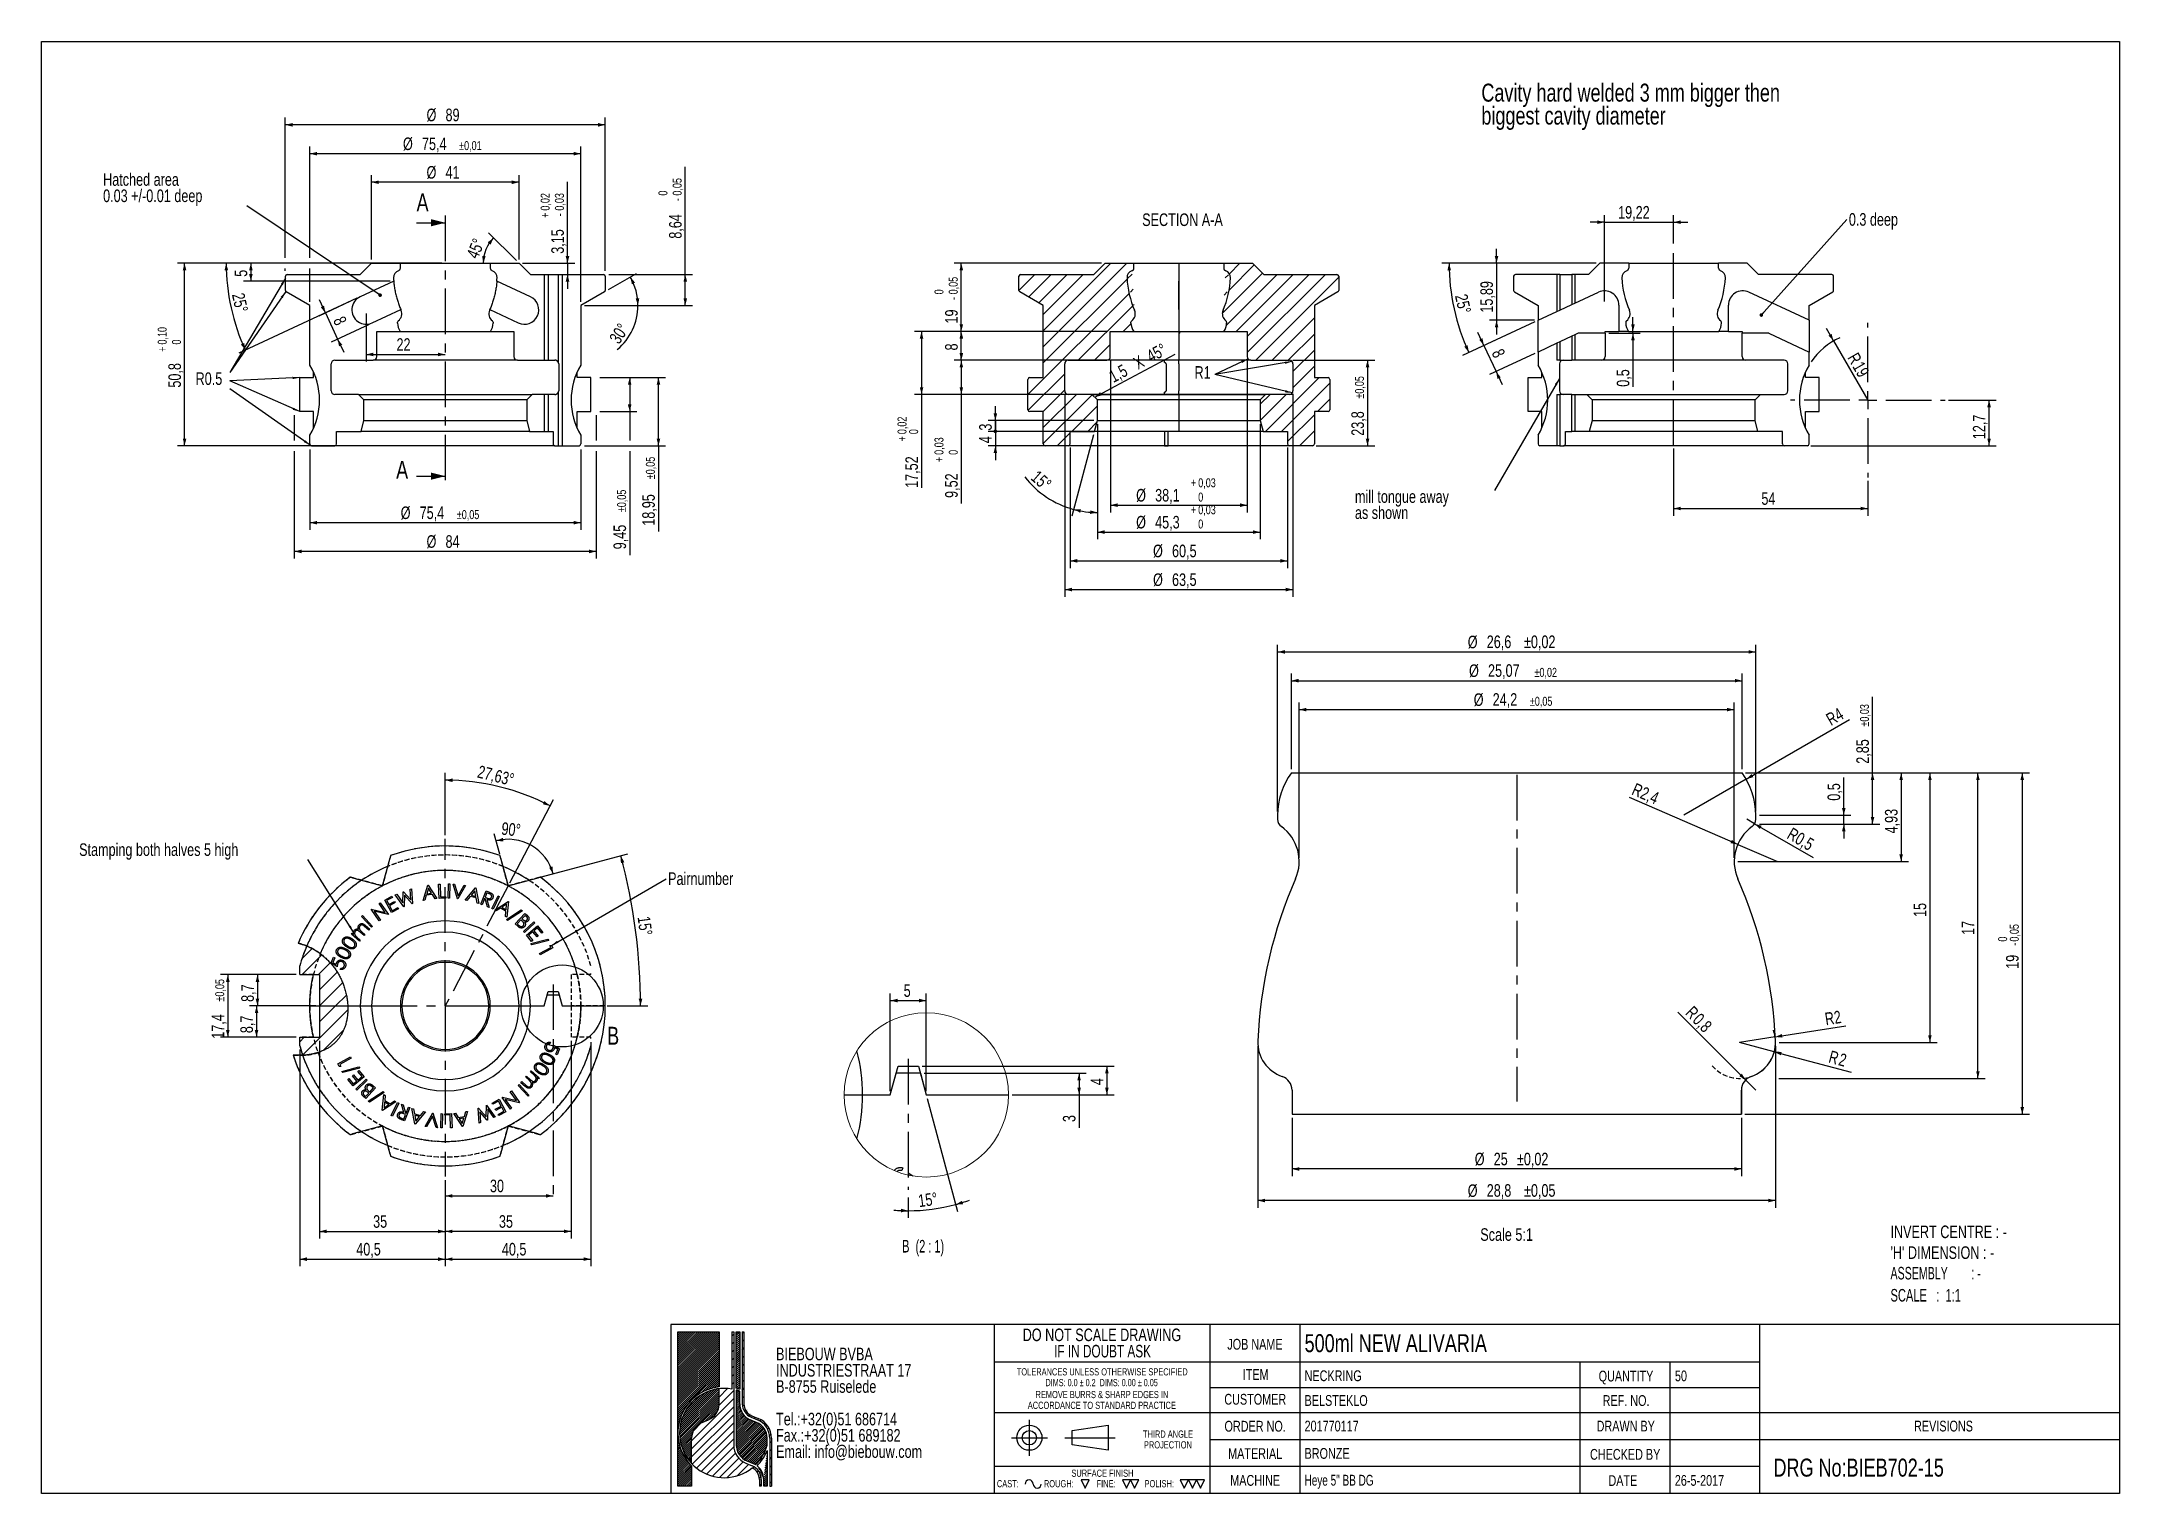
# Model space of a CAD drawing. Header units: millimetres. Extents: x 8 to 586, y 8 to 412.
import ezdxf

# ---------------------------------------------------------------- set-up
doc = ezdxf.new("R2010")
doc.units = ezdxf.units.MM
doc.linetypes.add('CENTERX2', pattern=[20.32, 12.7, -2.54, 2.54, -2.54])
doc.linetypes.add('HIDDEN', pattern=[1.905, 1.27, -0.635])
for name, color, linetype in [('CENTERLINE', 4, 'CENTERX2'), ('DETAIL', 3, 'Continuous'), ('DIMENSIONS', 2, 'Continuous'), ('HATCH', 3, 'Continuous'), ('HIDDEN', 3, 'HIDDEN'), ('TEXT', 2, 'Continuous')]:
    doc.layers.add(name, color=color, linetype=linetype)
doc.layers.add('OUTLINE', color=7, linetype='Continuous', lineweight=25)
doc.styles.add('SLDTEXTSTYLE0', font='TXT', dxfattribs={"width": 0.75})
doc.styles.add('SLDTEXTSTYLE1', font='TXT', dxfattribs={"width": 0.691176})
doc.styles.add('SLDTEXTSTYLE2', font='TXT', dxfattribs={"width": 0.7})
doc.styles.add('SLDTEXTSTYLE3', font='TXT', dxfattribs={"width": 0.692308})
doc.styles.add('SLDTEXTSTYLE4', font='TXT', dxfattribs={"width": 0.631579})
doc.styles.add('SLDTEXTSTYLE5', font='TXT', dxfattribs={"width": 0.660714})
doc.styles.add('SLDTEXTSTYLE6', font='TXT', dxfattribs={"width": 0.65})
doc.dimstyles.new('SLDDIMSTYLE0', dxfattribs={"dimtxt": 3.5, "dimasz": 2, "dimexe": 0, "dimexo": 0.0625, "dimgap": 0.875, "dimtad": 1, "dimrnd": 1e-09, "dimzin": 12, "dimdsep": 46, "dimtxsty": 'SLDTEXTSTYLE0', "dimsah": 1, "dimcen": 0.09, "dimadec": 0, "dimazin": 3, "dimtfac": 1, "dimtofl": 0, "dimtmove": 0, "dimatfit": 3, "dimfxl": 0, "dimfrac": 2, "dimtolj": 1, "dimtzin": 12, "dimarcsym": 0})
doc.dimstyles.new('SLDDIMSTYLE1', dxfattribs={"dimtxt": 3.5, "dimasz": 2, "dimexe": 0, "dimexo": 0.0625, "dimgap": 0.875, "dimtad": 1, "dimdec": 1, "dimrnd": 1e-09, "dimzin": 12, "dimdsep": 46, "dimtxsty": 'SLDTEXTSTYLE0', "dimsah": 1, "dimcen": 0.09, "dimadec": 0, "dimazin": 3, "dimtfac": 1, "dimtdec": 1, "dimtofl": 0, "dimtmove": 0, "dimatfit": 3, "dimfxl": 0, "dimfrac": 2, "dimtolj": 1, "dimtzin": 12, "dimarcsym": 0})
doc.dimstyles.new('SLDDIMSTYLE10', dxfattribs={"dimtxt": 0.18, "dimasz": 1, "dimexe": 0, "dimexo": 0.0625, "dimgap": 0, "dimtad": 0, "dimtih": 1, "dimtoh": 1, "dimdec": 0, "dimrnd": 1e-09, "dimzin": 0, "dimdsep": 46, "dimtxsty": 'Standard', "dimblk1": 'DOT', "dimblk2": 'DOT', "dimsah": 1, "dimcen": 0.09, "dimadec": 0, "dimazin": 0, "dimtfac": 1, "dimtdec": 0, "dimtofl": 0, "dimtmove": 0, "dimatfit": 3, "dimldrblk": 'DOT', "dimfxl": 0, "dimfrac": 2, "dimtolj": 1, "dimtzin": 0, "dimarcsym": 0})
doc.dimstyles.new('SLDDIMSTYLE11', dxfattribs={"dimtxt": 3.5, "dimasz": 2, "dimexe": 0, "dimexo": 0.0625, "dimgap": 0.875, "dimtad": 1, "dimrnd": 1e-09, "dimzin": 12, "dimdsep": 46, "dimtxsty": 'SLDTEXTSTYLE0', "dimsah": 1, "dimcen": 0.09, "dimadec": 0, "dimazin": 3, "dimtol": 1, "dimtp": 0.03, "dimtfac": 1, "dimtofl": 0, "dimtmove": 0, "dimatfit": 3, "dimfxl": 0, "dimfrac": 2, "dimtolj": 1, "dimarcsym": 0})
doc.dimstyles.new('SLDDIMSTYLE12', dxfattribs={"dimtxt": 3.5, "dimasz": 1, "dimexe": 0, "dimexo": 0.0625, "dimgap": 0.875, "dimtad": 1, "dimrnd": 1e-09, "dimzin": 12, "dimdsep": 46, "dimtxsty": 'SLDTEXTSTYLE0', "dimblk1": 'DOT', "dimsah": 1, "dimcen": 0.09, "dimadec": 0, "dimazin": 3, "dimtfac": 1, "dimtmove": 0, "dimatfit": 0, "dimldrblk": 'DOT', "dimfxl": 0, "dimfrac": 2, "dimtolj": 1, "dimtzin": 12, "dimarcsym": 0})
doc.dimstyles.new('SLDDIMSTYLE13', dxfattribs={"dimtxt": 3.5, "dimasz": 2, "dimexe": 0, "dimexo": 0.0625, "dimgap": 0.875, "dimtad": 1, "dimdec": 1, "dimrnd": 1e-09, "dimzin": 12, "dimdsep": 46, "dimtxsty": 'SLDTEXTSTYLE0', "dimsah": 1, "dimcen": 0.09, "dimadec": 0, "dimazin": 3, "dimtol": 1, "dimtp": 0.03, "dimtfac": 1, "dimtofl": 0, "dimtmove": 0, "dimatfit": 3, "dimfxl": 0, "dimfrac": 2, "dimtolj": 1, "dimarcsym": 0})
doc.dimstyles.new('SLDDIMSTYLE14', dxfattribs={"dimtxt": 3.5, "dimasz": 2, "dimexe": 0, "dimexo": 0.0625, "dimgap": 0.875, "dimtad": 1, "dimrnd": 1e-09, "dimzin": 12, "dimdsep": 46, "dimtxsty": 'SLDTEXTSTYLE0', "dimblk2": 'DOT', "dimsah": 1, "dimcen": 0.09, "dimadec": 0, "dimazin": 3, "dimtfac": 1, "dimtmove": 0, "dimatfit": 0, "dimfxl": 0, "dimfrac": 2, "dimtolj": 1, "dimtzin": 12, "dimarcsym": 0})
doc.dimstyles.new('SLDDIMSTYLE15', dxfattribs={"dimtxt": 3.5, "dimasz": 2, "dimexe": 0, "dimexo": 0.0625, "dimgap": 0.875, "dimtad": 1, "dimrnd": 1e-09, "dimzin": 12, "dimdsep": 46, "dimtxsty": 'SLDTEXTSTYLE0', "dimsah": 1, "dimcen": 0.09, "dimadec": 0, "dimazin": 3, "dimtol": 1, "dimtp": 0.02, "dimtfac": 1, "dimtofl": 0, "dimtmove": 0, "dimatfit": 3, "dimfxl": 0, "dimfrac": 2, "dimtolj": 1, "dimarcsym": 0})
doc.dimstyles.new('SLDDIMSTYLE16', dxfattribs={"dimtxt": 3.5, "dimasz": 2, "dimexe": 0, "dimexo": 0.0625, "dimgap": 0.875, "dimtad": 1, "dimrnd": 1e-09, "dimzin": 12, "dimdsep": 46, "dimtxsty": 'SLDTEXTSTYLE0', "dimsah": 1, "dimcen": 0, "dimadec": 0, "dimazin": 3, "dimtfac": 1, "dimtofl": 0, "dimtmove": 0, "dimatfit": 3, "dimfxl": 0, "dimfrac": 2, "dimtolj": 1, "dimtzin": 12, "dimarcsym": 0})
doc.dimstyles.new('SLDDIMSTYLE17', dxfattribs={"dimtxt": 3.5, "dimasz": 2, "dimexe": 0, "dimexo": 0.0625, "dimgap": 0.875, "dimtad": 1, "dimrnd": 1e-09, "dimdsep": 46, "dimtxsty": 'SLDTEXTSTYLE0', "dimsah": 1, "dimcen": 0.09, "dimadec": 0, "dimazin": 2, "dimtfac": 1, "dimtmove": 0, "dimatfit": 0, "dimfxl": 0, "dimfrac": 2, "dimtolj": 1, "dimtzin": 12, "dimarcsym": 0})
doc.dimstyles.new('SLDDIMSTYLE18', dxfattribs={"dimtxt": 3.5, "dimasz": 2, "dimexe": 0, "dimexo": 0.0625, "dimgap": 0.875, "dimtad": 1, "dimdec": 4, "dimlfac": 0.5, "dimzin": 12, "dimdsep": 46, "dimtxsty": 'SLDTEXTSTYLE0', "dimsah": 1, "dimcen": 0.09, "dimazin": 3, "dimtfac": 1, "dimtofl": 0, "dimtmove": 0, "dimatfit": 3, "dimfxl": 0, "dimfrac": 2, "dimtolj": 1, "dimtzin": 12, "dimarcsym": 0})
doc.dimstyles.new('SLDDIMSTYLE19', dxfattribs={"dimtxt": 3.5, "dimasz": 2, "dimexe": 0, "dimexo": 0.0625, "dimgap": 0.875, "dimtad": 1, "dimlfac": 0.5, "dimrnd": 1e-09, "dimzin": 12, "dimdsep": 46, "dimtxsty": 'SLDTEXTSTYLE0', "dimsah": 1, "dimcen": 0.09, "dimadec": 0, "dimazin": 3, "dimtfac": 1, "dimtofl": 0, "dimtmove": 0, "dimatfit": 3, "dimfxl": 0, "dimfrac": 2, "dimtolj": 1, "dimtzin": 12, "dimarcsym": 0})
doc.dimstyles.new('SLDDIMSTYLE2', dxfattribs={"dimtxt": 3.5, "dimasz": 2, "dimexe": 0, "dimexo": 0.0625, "dimgap": 0.875, "dimtad": 1, "dimdec": 1, "dimrnd": 1e-09, "dimzin": 12, "dimdsep": 46, "dimtxsty": 'SLDTEXTSTYLE0', "dimsah": 1, "dimcen": 0.09, "dimadec": 0, "dimazin": 3, "dimtol": 1, "dimtp": 0.01, "dimtm": 0.01, "dimtfac": 1, "dimtofl": 0, "dimtmove": 0, "dimatfit": 3, "dimfxl": 0, "dimfrac": 2, "dimtolj": 1, "dimarcsym": 0})
doc.dimstyles.new('SLDDIMSTYLE20', dxfattribs={"dimtxt": 3.5, "dimasz": 2, "dimexe": 0, "dimexo": 0.0625, "dimgap": 0.875, "dimtad": 1, "dimdec": 1, "dimlfac": 0.5, "dimrnd": 1e-09, "dimzin": 12, "dimdsep": 46, "dimtxsty": 'SLDTEXTSTYLE0', "dimsah": 1, "dimcen": 0.09, "dimadec": 0, "dimazin": 3, "dimtfac": 1, "dimtdec": 1, "dimtofl": 0, "dimtmove": 0, "dimatfit": 3, "dimfxl": 0, "dimfrac": 2, "dimtolj": 1, "dimtzin": 12, "dimarcsym": 0})
doc.dimstyles.new('SLDDIMSTYLE21', dxfattribs={"dimtxt": 3.5, "dimasz": 2, "dimexe": 0, "dimexo": 0.0625, "dimgap": 0.875, "dimtad": 1, "dimlfac": 0.2, "dimrnd": 1e-09, "dimzin": 12, "dimdsep": 46, "dimtxsty": 'SLDTEXTSTYLE0', "dimsah": 1, "dimcen": 0.09, "dimadec": 0, "dimazin": 3, "dimtfac": 1, "dimtofl": 0, "dimtmove": 0, "dimatfit": 3, "dimfxl": 0, "dimfrac": 2, "dimtolj": 1, "dimtzin": 12, "dimarcsym": 0})
doc.dimstyles.new('SLDDIMSTYLE22', dxfattribs={"dimtxt": 3.5, "dimasz": 2, "dimexe": 0, "dimexo": 0.0625, "dimgap": 0.875, "dimtad": 1, "dimlfac": 0.2, "dimrnd": 1e-09, "dimzin": 12, "dimdsep": 46, "dimtxsty": 'SLDTEXTSTYLE0', "dimsah": 1, "dimcen": 0.09, "dimadec": 0, "dimazin": 3, "dimtol": 1, "dimtp": 0.02, "dimtm": 0.02, "dimtfac": 1, "dimtofl": 0, "dimtmove": 0, "dimatfit": 3, "dimfxl": 0, "dimfrac": 2, "dimtolj": 1, "dimarcsym": 0})
doc.dimstyles.new('SLDDIMSTYLE23', dxfattribs={"dimtxt": 3.5, "dimasz": 2, "dimexe": 0, "dimexo": 0.0625, "dimgap": 0.875, "dimtad": 1, "dimlfac": 0.2, "dimrnd": 1e-09, "dimdsep": 46, "dimtxsty": 'SLDTEXTSTYLE0', "dimsah": 1, "dimcen": 0, "dimadec": 0, "dimazin": 2, "dimtfac": 1, "dimtofl": 0, "dimtmove": 0, "dimatfit": 3, "dimfxl": 0, "dimfrac": 2, "dimtolj": 1, "dimtzin": 12, "dimarcsym": 0})
doc.dimstyles.new('SLDDIMSTYLE24', dxfattribs={"dimtxt": 3.5, "dimasz": 2, "dimexe": 0, "dimexo": 0.0625, "dimgap": 0.875, "dimtad": 1, "dimlfac": 0.2, "dimrnd": 1e-09, "dimzin": 12, "dimdsep": 46, "dimtxsty": 'SLDTEXTSTYLE0', "dimsah": 1, "dimcen": 0, "dimadec": 0, "dimazin": 3, "dimtfac": 1, "dimtofl": 0, "dimtmove": 0, "dimatfit": 3, "dimfxl": 0, "dimfrac": 2, "dimtolj": 1, "dimtzin": 12, "dimarcsym": 0})
doc.dimstyles.new('SLDDIMSTYLE25', dxfattribs={"dimtxt": 3.5, "dimasz": 2, "dimexe": 0, "dimexo": 0.0625, "dimgap": 0.875, "dimtad": 1, "dimlfac": 0.2, "dimrnd": 1e-09, "dimzin": 12, "dimdsep": 46, "dimtxsty": 'SLDTEXTSTYLE0', "dimsah": 1, "dimcen": 0.09, "dimadec": 0, "dimazin": 3, "dimtol": 1, "dimtp": 0.05, "dimtm": 0.05, "dimtfac": 1, "dimtofl": 0, "dimtmove": 0, "dimatfit": 3, "dimfxl": 0, "dimfrac": 2, "dimtolj": 1, "dimarcsym": 0})
doc.dimstyles.new('SLDDIMSTYLE26', dxfattribs={"dimtxt": 3.5, "dimasz": 2, "dimexe": 0, "dimexo": 0.0625, "dimgap": 0.875, "dimtad": 1, "dimlfac": 0.2, "dimrnd": 1e-09, "dimzin": 12, "dimdsep": 46, "dimtxsty": 'SLDTEXTSTYLE0', "dimsah": 1, "dimcen": 0, "dimadec": 0, "dimazin": 3, "dimtfac": 1, "dimtofl": 0, "dimtmove": 0, "dimatfit": 3, "dimfxl": 0, "dimfrac": 2, "dimtolj": 1, "dimtzin": 12, "dimarcsym": 0})
doc.dimstyles.new('SLDDIMSTYLE27', dxfattribs={"dimtxt": 3.5, "dimasz": 2, "dimexe": 0, "dimexo": 0.0625, "dimgap": 0.875, "dimtad": 1, "dimlfac": 0.2, "dimrnd": 1e-09, "dimdsep": 46, "dimtxsty": 'SLDTEXTSTYLE0', "dimsah": 1, "dimcen": 0, "dimadec": 0, "dimazin": 2, "dimtfac": 1, "dimtofl": 0, "dimtmove": 0, "dimatfit": 3, "dimfxl": 0, "dimfrac": 2, "dimtolj": 1, "dimtzin": 12, "dimarcsym": 0})
doc.dimstyles.new('SLDDIMSTYLE28', dxfattribs={"dimtxt": 3.5, "dimasz": 2, "dimexe": 0, "dimexo": 0.0625, "dimgap": 0.875, "dimtad": 1, "dimlfac": 0.2, "dimrnd": 1e-09, "dimdsep": 46, "dimtxsty": 'SLDTEXTSTYLE0', "dimsah": 1, "dimcen": 0.09, "dimadec": 0, "dimazin": 2, "dimtfac": 1, "dimtmove": 0, "dimatfit": 0, "dimfxl": 0, "dimfrac": 2, "dimtolj": 1, "dimtzin": 12, "dimarcsym": 0})
doc.dimstyles.new('SLDDIMSTYLE29', dxfattribs={"dimtxt": 3.5, "dimasz": 2, "dimexe": 0, "dimexo": 0.0625, "dimgap": 0.875, "dimtad": 1, "dimlfac": 0.2, "dimrnd": 1e-09, "dimzin": 12, "dimdsep": 46, "dimtxsty": 'SLDTEXTSTYLE0', "dimsah": 1, "dimcen": 0.09, "dimadec": 0, "dimazin": 3, "dimtol": 1, "dimtp": 0.03, "dimtm": 0.03, "dimtfac": 1, "dimtofl": 0, "dimtmove": 0, "dimatfit": 3, "dimfxl": 0, "dimfrac": 2, "dimtolj": 1, "dimarcsym": 0})
doc.dimstyles.new('SLDDIMSTYLE3', dxfattribs={"dimtxt": 3.5, "dimasz": 2, "dimexe": 0, "dimexo": 0.0625, "dimgap": 0.875, "dimtad": 1, "dimrnd": 1e-09, "dimzin": 12, "dimdsep": 46, "dimtxsty": 'SLDTEXTSTYLE0', "dimsah": 1, "dimcen": 0.09, "dimadec": 0, "dimazin": 3, "dimtol": 1, "dimtp": 0.05, "dimtm": 0.05, "dimtfac": 1, "dimtofl": 0, "dimtmove": 0, "dimatfit": 3, "dimfxl": 0, "dimfrac": 2, "dimtolj": 1, "dimarcsym": 0})
doc.dimstyles.new('SLDDIMSTYLE30', dxfattribs={"dimtxt": 3.5, "dimasz": 2, "dimexe": 0, "dimexo": 0.0625, "dimgap": 0.875, "dimtad": 1, "dimlfac": 0.2, "dimrnd": 1e-09, "dimzin": 12, "dimdsep": 46, "dimtxsty": 'SLDTEXTSTYLE0', "dimsah": 1, "dimcen": 0.09, "dimadec": 0, "dimazin": 3, "dimtol": 1, "dimtm": 0.05, "dimtfac": 1, "dimtofl": 0, "dimtmove": 0, "dimatfit": 3, "dimfxl": 0, "dimfrac": 2, "dimtolj": 1, "dimarcsym": 0})
doc.dimstyles.new('SLDDIMSTYLE4', dxfattribs={"dimtxt": 3.5, "dimasz": 2, "dimexe": 0, "dimexo": 0.0625, "dimgap": 0.875, "dimtad": 1, "dimdec": 4, "dimzin": 12, "dimdsep": 46, "dimtxsty": 'SLDTEXTSTYLE0', "dimsah": 1, "dimcen": 0.09, "dimazin": 3, "dimtfac": 1, "dimtofl": 0, "dimtmove": 0, "dimatfit": 3, "dimfxl": 0, "dimfrac": 2, "dimtolj": 1, "dimtzin": 12, "dimarcsym": 0})
doc.dimstyles.new('SLDDIMSTYLE5', dxfattribs={"dimtxt": 3.5, "dimasz": 2, "dimexe": 0, "dimexo": 0.0625, "dimgap": 0.875, "dimtad": 1, "dimrnd": 1e-09, "dimzin": 12, "dimdsep": 46, "dimtxsty": 'SLDTEXTSTYLE0', "dimsah": 1, "dimcen": 0.09, "dimadec": 0, "dimazin": 3, "dimtol": 1, "dimtp": 0.1, "dimtfac": 1, "dimtofl": 0, "dimtmove": 0, "dimatfit": 3, "dimfxl": 0, "dimfrac": 2, "dimtolj": 1, "dimarcsym": 0})
doc.dimstyles.new('SLDDIMSTYLE6', dxfattribs={"dimtxt": 3.5, "dimasz": 2, "dimexe": 0, "dimexo": 0.0625, "dimgap": 0.875, "dimtad": 1, "dimrnd": 1e-09, "dimzin": 12, "dimdsep": 46, "dimtxsty": 'SLDTEXTSTYLE0', "dimsah": 1, "dimcen": 0.09, "dimadec": 0, "dimazin": 3, "dimtol": 1, "dimtm": 0.05, "dimtfac": 1, "dimtofl": 0, "dimtmove": 0, "dimatfit": 3, "dimfxl": 0, "dimfrac": 2, "dimtolj": 1, "dimarcsym": 0})
doc.dimstyles.new('SLDDIMSTYLE7', dxfattribs={"dimtxt": 3.5, "dimasz": 2, "dimexe": 0, "dimexo": 0.0625, "dimgap": 0.875, "dimtad": 1, "dimrnd": 1e-09, "dimzin": 12, "dimdsep": 46, "dimtxsty": 'SLDTEXTSTYLE0', "dimsah": 1, "dimcen": 0.09, "dimadec": 0, "dimazin": 3, "dimtol": 1, "dimtp": 0.02, "dimtm": 0.03, "dimtfac": 1, "dimtmove": 0, "dimatfit": 0, "dimfxl": 0, "dimfrac": 2, "dimtolj": 1, "dimarcsym": 0})
doc.dimstyles.new('SLDDIMSTYLE8', dxfattribs={"dimtxt": 3.5, "dimasz": 2, "dimexe": 0, "dimexo": 0.0625, "dimgap": 0.875, "dimtad": 1, "dimrnd": 1e-09, "dimzin": 12, "dimdsep": 46, "dimtxsty": 'SLDTEXTSTYLE0', "dimsah": 1, "dimcen": 0.09, "dimadec": 0, "dimazin": 3, "dimtfac": 1, "dimtmove": 0, "dimatfit": 0, "dimfxl": 0, "dimfrac": 2, "dimtolj": 1, "dimtzin": 12, "dimarcsym": 0})
doc.dimstyles.new('SLDDIMSTYLE9', dxfattribs={"dimtxt": 0.18, "dimasz": 2, "dimexe": 0, "dimexo": 0.0625, "dimgap": 0, "dimtad": 0, "dimtih": 1, "dimtoh": 1, "dimdec": 0, "dimrnd": 1e-09, "dimzin": 0, "dimdsep": 46, "dimtxsty": 'Standard', "dimsah": 1, "dimcen": 0.09, "dimadec": 0, "dimazin": 0, "dimtfac": 2, "dimtdec": 0, "dimtofl": 0, "dimtmove": 0, "dimatfit": 3, "dimfxl": 0, "dimfrac": 2, "dimtolj": 1, "dimtzin": 0, "dimarcsym": 0})

msp = doc.modelspace()

# ---------------------------------------------------------------- texts
at = {"layer": 'CENTERLINE', "char_height": 5, "attachment_point": 1, "style": 'SLDTEXTSTYLE0'}
for insert in [(112.31357, 369.74157), (106.63117, 295.32678)]:
    msp.add_mtext('A', dxfattribs=dict(at, insert=insert))
at = {"layer": 'DETAIL', "insert": (165.32784, 137.84556), "char_height": 5, "attachment_point": 1, "style": 'SLDTEXTSTYLE0'}
msp.add_mtext('B', dxfattribs=at)
at = {"layer": 'TEXT'}
for s, insert, char_height, attachment_point, style in [('SECTION A-A', (325.37227, 364.17307), 3.5, 2, 'SLDTEXTSTYLE0'), ('R0.5', (50.85033, 319.95128), 3.5, 1, 'SLDTEXTSTYLE0'), ('R1', (328.72165, 321.67281), 3.5, 1, 'SLDTEXTSTYLE0'), ('Stamping both halves 5 high', (18.44655, 188.89538), 3.5, 1, 'SLDTEXTSTYLE0'), ('Scale 5:1', (408.20729, 81.79111), 3.5, 1, 'SLDTEXTSTYLE0'), ('INVERT CENTRE : -', (522.31517, 82.54645), 3.5, 1, 'SLDTEXTSTYLE0'), ('B  (2 : 1)', (253.23137, 78.54531), 3.5, 2, 'SLDTEXTSTYLE6'), ("'H' DIMENSION : -", (522.31517, 76.76242), 3.5, 1, 'SLDTEXTSTYLE0'), ('ASSEMBLY        : -', (522.31517, 71.04405), 3.5, 1, 'SLDTEXTSTYLE4'), ('SCALE   :  1:1', (522.31517, 64.89715), 3.5, 1, 'SLDTEXTSTYLE5'), ('500ml NEW ALIVARIA', (359.33565, 52.31634), 5, 1, 'SLDTEXTSTYLE0'), ('JOB NAME', (345.51943, 51.01097), 3, 2, 'SLDTEXTSTYLE0'), ('ITEM', (345.71839, 42.58459), 3, 2, 'SLDTEXTSTYLE0'), ('NECKRING', (359.33565, 42.25126), 3, 1, 'SLDTEXTSTYLE0'), ('QUANTITY', (448.73922, 42.16498), 3, 2, 'SLDTEXTSTYLE0'), ('50', (462.35518, 42.21082), 3, 1, 'SLDTEXTSTYLE0'), ('CUSTOMER', (345.61526, 35.70858), 3, 2, 'SLDTEXTSTYLE0'), ('BELSTEKLO', (359.33565, 35.37524), 3, 1, 'SLDTEXTSTYLE0'), ('REF. NO.', (448.75477, 35.3534), 3, 2, 'SLDTEXTSTYLE0'), ('ORDER NO.', (345.58401, 28.20789), 3, 2, 'SLDTEXTSTYLE0'), ('201770117', (359.32857, 28.25372), 3, 1, 'SLDTEXTSTYLE0'), ('DRAWN BY', (448.67352, 28.24386), 3, 2, 'SLDTEXTSTYLE0'), ('REVISIONS', (537.06395, 28.24386), 3, 2, 'SLDTEXTSTYLE0'), ('MATERIAL', (345.59131, 20.58667), 3, 2, 'SLDTEXTSTYLE0'), ('BRONZE', (359.32857, 20.64458), 3, 1, 'SLDTEXTSTYLE0'), ('CHECKED BY', (448.51608, 20.38182), 3, 2, 'SLDTEXTSTYLE0'), ('DRG No:BIEB702-15', (489.76042, 17.68852), 5, 1, 'SLDTEXTSTYLE0'), ('CAST:', (273.74145, 11.71938), 2, 1, 'SLDTEXTSTYLE0'), ('ROUGH:', (286.81775, 11.71938), 2, 1, 'SLDTEXTSTYLE0'), ('SURFACE FINISH', (303.10103, 14.63617), 2, 2, 'SLDTEXTSTYLE0'), ('FINE:', (301.4722, 11.71938), 2, 1, 'SLDTEXTSTYLE0'), ('POLISH:', (314.82446, 11.71938), 2, 1, 'SLDTEXTSTYLE0'), ('MACHINE', (345.58922, 13.13696), 3, 2, 'SLDTEXTSTYLE0'), ('Heye 5" BB DG', (359.32857, 13.18279), 3, 1, 'SLDTEXTSTYLE3'), ('DATE', (447.86978, 13.08877), 3, 2, 'SLDTEXTSTYLE0'), ('26-5-2017', (462.31932, 13.1346), 3, 1, 'SLDTEXTSTYLE0')]:
    msp.add_mtext(s, dxfattribs=dict(at, insert=insert, char_height=char_height, attachment_point=attachment_point, style=style))

# ---------------------------------------------------------------- blocks, each defined once
blk = doc.blocks.new('SW_NOTE_0')
at = {"layer": 'TEXT', "color": 0, "char_height": 3.5, "attachment_point": 1, "style": 'SLDTEXTSTYLE0'}
for s, insert in [('BIEBOUW BVBA', (0, 4.5)), ('INDUSTRIESTRAAT 17', (0, -0.03)), ('B-8755 Ruiselede', (0, -4.55)), ('Tel.:+32(0)51 686714', (0, -13.61)), ('Fax.:+32(0)51 689182', (0, -18.13)), ('Email: info@biebouw.com', (0, -22.66))]:
    blk.add_mtext(s, dxfattribs=dict(at, insert=insert))
blk = doc.blocks.new('SW_NOTE_1')
at = {"layer": 'TEXT', "color": 0, "char_height": 2, "attachment_point": 2, "style": 'SLDTEXTSTYLE0'}
for s, insert in [('THIRD ANGLE', (8.34, 2.57)), ('PROJECTION', (8.33, -0.43))]:
    blk.add_mtext(s, dxfattribs=dict(at, insert=insert))
blk = doc.blocks.new('SW_NOTE_2')
at = {"layer": 'TEXT', "color": 0, "char_height": 2, "attachment_point": 2, "style": 'SLDTEXTSTYLE0'}
for s, insert in [('REMOVE BURRS & SHARP EDGES IN', (21.78, 2.57)), ('ACCORDANCE TO STANDARD PRACTICE', (21.75, -0.43))]:
    blk.add_mtext(s, dxfattribs=dict(at, insert=insert))
blk = doc.blocks.new('SW_NOTE_3')
at = {"layer": 'TEXT', "color": 0, "char_height": 2, "attachment_point": 2}
for s, insert, style in [('TOLERANCES UNLESS OTHERWISE SPECIFIED', (27.09, 2.57), 'SLDTEXTSTYLE0'), ('DIMS: 0.0 ± 0.2  DIMS: 0.00 ± 0.05', (26.93, -0.43), 'SLDTEXTSTYLE1')]:
    blk.add_mtext(s, dxfattribs=dict(at, insert=insert, style=style))
blk = doc.blocks.new('SW_NOTE_4')
at = {"layer": 'TEXT', "color": 0, "char_height": 3.5, "attachment_point": 2}
for s, insert, style in [('DO NOT SCALE DRAWING', (28.71, 4.5), 'SLDTEXTSTYLE0'), ('IF IN DOUBT ASK', (28.89, -0.03), 'SLDTEXTSTYLE2')]:
    blk.add_mtext(s, dxfattribs=dict(at, insert=insert, style=style))
blk = doc.blocks.new('_D')
at = {"layer": 'DIMENSIONS'}
for p, q in [((98.31, 336.35), (98.31, 322.93)), ((98.31, 324.93), (120.31, 324.93))]:
    blk.add_line(p, q, dxfattribs=at)
for points in [[(98.31, 324.93), (100.31, 324.43), (100.31, 325.43)], [(120.31, 324.93), (118.31, 325.43), (118.31, 324.43)]]:
    blk.add_solid(points, dxfattribs=at)
at = {"layer": 'DIMENSIONS', "insert": (106.73, 329.44), "char_height": 3.5, "attachment_point": 1, "style": 'SLDTEXTSTYLE0'}
blk.add_mtext('22', dxfattribs=at)
blk = doc.blocks.new('_D_1')
at = {"layer": 'DIMENSIONS'}
for p, q in [((99.81, 351.33), (99.81, 374.85)), ((140.81, 372.85), (99.81, 372.85)), ((140.81, 351.33), (140.81, 374.85))]:
    blk.add_line(p, q, dxfattribs=at)
for points in [[(99.81, 372.85), (101.81, 372.35), (101.81, 373.35)], [(140.81, 372.85), (138.81, 373.35), (138.81, 372.35)]]:
    blk.add_solid(points, dxfattribs=at)
at = {"layer": 'DIMENSIONS', "char_height": 3.5, "attachment_point": 1, "style": 'SLDTEXTSTYLE0'}
for s, insert in [('%%c', (115.09, 377.36)), ('41', (120.37, 377.36))]:
    blk.add_mtext(s, dxfattribs=dict(at, insert=insert))
blk = doc.blocks.new('_D_2')
at = {"layer": 'DIMENSIONS'}
for p, q in [((75.81, 351.83), (75.81, 390.82)), ((164.81, 388.82), (75.81, 388.82)), ((164.81, 348.18), (164.81, 390.82)), ((75.81, 348.18), (75.81, 348.83))]:
    blk.add_line(p, q, dxfattribs=at)
for points in [[(75.81, 388.82), (77.81, 388.32), (77.81, 389.32)], [(164.81, 388.82), (162.81, 389.32), (162.81, 388.32)]]:
    blk.add_solid(points, dxfattribs=at)
at = {"layer": 'DIMENSIONS', "char_height": 3.5, "attachment_point": 1, "style": 'SLDTEXTSTYLE0'}
for s, insert in [('%%c', (115.09, 393.33)), ('89', (120.37, 393.33))]:
    blk.add_mtext(s, dxfattribs=dict(at, insert=insert))
blk = doc.blocks.new('_D_3')
at = {"layer": 'DIMENSIONS'}
for p, q in [((78.31, 308.03), (78.31, 301.03)), ((162.31, 308.03), (162.31, 301.03)), ((78.31, 298.03), (78.31, 268.12)), ((162.31, 298.03), (162.31, 268.12)), ((162.31, 270.12), (78.31, 270.12))]:
    blk.add_line(p, q, dxfattribs=at)
for points in [[(78.31, 270.12), (80.31, 269.62), (80.31, 270.62)], [(162.31, 270.12), (160.31, 270.62), (160.31, 269.62)]]:
    blk.add_solid(points, dxfattribs=at)
at = {"layer": 'DIMENSIONS', "char_height": 3.5, "attachment_point": 1, "style": 'SLDTEXTSTYLE0'}
for s, insert in [('%%c', (115.09, 274.63)), ('84', (120.37, 274.63))]:
    blk.add_mtext(s, dxfattribs=dict(at, insert=insert))
blk = doc.blocks.new('_D_4')
at = {"layer": 'DIMENSIONS'}
for p, q in [((82.61, 351.83), (82.61, 382.79)), ((158.01, 339.54), (158.01, 382.79)), ((158.01, 380.79), (82.61, 380.79)), ((82.61, 339.54), (82.61, 348.83))]:
    blk.add_line(p, q, dxfattribs=at)
for points in [[(82.61, 380.79), (84.61, 380.29), (84.61, 381.29)], [(158.01, 380.79), (156.01, 381.29), (156.01, 380.29)]]:
    blk.add_solid(points, dxfattribs=at)
at = {"layer": 'DIMENSIONS', "attachment_point": 1, "style": 'SLDTEXTSTYLE0'}
for s, insert, char_height in [('%%c', (108.54, 385.3), 3.5), ('75,4', (113.82, 385.3), 3.5), ('±0,01', (124.16, 384.29), 2.5)]:
    blk.add_mtext(s, dxfattribs=dict(at, insert=insert, char_height=char_height))
blk = doc.blocks.new('_D_5')
at = {"layer": 'DIMENSIONS'}
for p, q in [((82.61, 298.53), (82.61, 276.12)), ((158.01, 298.53), (158.01, 276.12)), ((158.01, 278.12), (82.61, 278.12))]:
    blk.add_line(p, q, dxfattribs=at)
for points in [[(82.61, 278.12), (84.61, 277.62), (84.61, 278.62)], [(158.01, 278.12), (156.01, 278.62), (156.01, 277.62)]]:
    blk.add_solid(points, dxfattribs=at)
at = {"layer": 'DIMENSIONS', "attachment_point": 1, "style": 'SLDTEXTSTYLE0'}
for s, insert, char_height in [('%%c', (107.9, 282.63), 3.5), ('75,4', (113.17, 282.63), 3.5), ('±0,05', (123.51, 281.62), 2.5)]:
    blk.add_mtext(s, dxfattribs=dict(at, insert=insert, char_height=char_height))
blk = doc.blocks.new('_D_6')
at = {"layer": 'DIMENSIONS'}
blk.add_line((165.68, 342.97), (173.5, 347.48), dxfattribs=at)
for start, end in [(0, 30), (309.64535, 0)]:
    blk.add_arc((158.01, 338.54), 15.89, start, end, dxfattribs=at)
for points in [[(171.77, 346.48), (172.21, 344.47), (173.11, 344.91)], [(173.9, 338.54), (174.28, 340.57), (173.28, 340.5)]]:
    blk.add_solid(points, dxfattribs=at)
at = {"layer": 'DIMENSIONS', "insert": (165.71, 329.45), "char_height": 3.5, "attachment_point": 1, "rotation": 57.46033, "style": 'SLDTEXTSTYLE0'}
blk.add_mtext('30°', dxfattribs=at)
blk = doc.blocks.new('_D_7')
at = {"layer": 'DIMENSIONS'}
blk.add_line((140.11, 351.04), (132.35, 358.79), dxfattribs=at)
blk.add_arc((140.81, 350.33), 9.97, 135, 180, dxfattribs=at)
for points in [[(133.77, 357.38), (132.11, 356.15), (132.89, 355.51)], [(130.85, 350.33), (131.54, 352.27), (130.55, 352.37)]]:
    blk.add_solid(points, dxfattribs=at)
at = {"layer": 'DIMENSIONS', "insert": (126.09, 352.62), "char_height": 3.5, "attachment_point": 1, "rotation": 67.5, "style": 'SLDTEXTSTYLE0'}
blk.add_mtext('45°', dxfattribs=at)
blk = doc.blocks.new('_D_8')
at = {"layer": 'DIMENSIONS'}
for p, q in [((119.31, 350.33), (45.78, 350.33)), ((47.78, 299.53), (47.78, 350.33)), ((119.31, 299.53), (45.78, 299.53))]:
    blk.add_line(p, q, dxfattribs=at)
for points in [[(47.78, 350.33), (47.28, 348.33), (48.28, 348.33)], [(47.78, 299.53), (48.28, 301.53), (47.28, 301.53)]]:
    blk.add_solid(points, dxfattribs=at)
at = {"layer": 'DIMENSIONS', "attachment_point": 1, "rotation": 90, "style": 'SLDTEXTSTYLE0'}
for s, insert, char_height in [('0,10', (40.31, 327.69), 2.5), ('+', (40.31, 325.67), 2.5), ('0', (44.28, 327.69), 2.5), ('50,8', (43.27, 315.7), 3.5)]:
    blk.add_mtext(s, dxfattribs=dict(at, insert=insert, char_height=char_height))
blk = doc.blocks.new('_D_9')
at = {"layer": 'DIMENSIONS'}
for p, q in [((163.31, 318.48), (181.6, 318.48)), ((179.6, 299.53), (179.6, 318.48)), ((159.01, 299.53), (181.6, 299.53)), ((179.6, 299.53), (179.6, 275.69))]:
    blk.add_line(p, q, dxfattribs=at)
for points in [[(179.6, 318.48), (179.1, 316.48), (180.1, 316.48)], [(179.6, 299.53), (180.1, 301.53), (179.1, 301.53)]]:
    blk.add_solid(points, dxfattribs=at)
at = {"layer": 'DIMENSIONS', "attachment_point": 1, "rotation": 90, "style": 'SLDTEXTSTYLE0'}
for s, insert, char_height in [('±0,05', (176.1, 290.2), 2.5), ('18,95', (175.09, 277.27), 3.5)]:
    blk.add_mtext(s, dxfattribs=dict(at, insert=insert, char_height=char_height))
blk = doc.blocks.new('_D_10')
at = {"layer": 'DIMENSIONS'}
for p, q in [((163.31, 318.48), (173.6, 318.48)), ((171.6, 318.48), (171.6, 309.03)), ((163.31, 309.03), (173.6, 309.03)), ((171.6, 309.03), (171.6, 301.03)), ((171.6, 298.03), (171.6, 269.12))]:
    blk.add_line(p, q, dxfattribs=at)
for points in [[(171.6, 318.48), (171.1, 316.48), (172.1, 316.48)], [(171.6, 309.03), (172.1, 311.03), (171.1, 311.03)]]:
    blk.add_solid(points, dxfattribs=at)
at = {"layer": 'DIMENSIONS', "attachment_point": 1, "rotation": 90, "style": 'SLDTEXTSTYLE0'}
for s, insert, char_height in [('±0,05', (168.1, 281.05), 2.5), ('9,45', (167.09, 270.71), 3.5)]:
    blk.add_mtext(s, dxfattribs=dict(at, insert=insert, char_height=char_height))
blk = doc.blocks.new('_D_11')
at = {"layer": 'DIMENSIONS'}
for p, q in [((187.06, 347.18), (187.06, 377.18)), ((165.81, 347.18), (189.06, 347.18)), ((187.06, 338.54), (187.06, 347.18)), ((159.01, 338.54), (189.06, 338.54))]:
    blk.add_line(p, q, dxfattribs=at)
for points in [[(187.06, 347.18), (186.56, 345.18), (187.56, 345.18)], [(187.06, 338.54), (187.56, 340.54), (186.56, 340.54)]]:
    blk.add_solid(points, dxfattribs=at)
at = {"layer": 'DIMENSIONS', "attachment_point": 1, "rotation": 90, "style": 'SLDTEXTSTYLE0'}
for s, insert, char_height in [('0', (179.59, 369.13), 2.5), ('0,05', (183.56, 369.13), 2.5), ('-', (183.56, 367.57), 2.5), ('8,64', (182.55, 357.14), 3.5)]:
    blk.add_mtext(s, dxfattribs=dict(at, insert=insert, char_height=char_height))
blk = doc.blocks.new('_D_12')
at = {"layer": 'DIMENSIONS'}
for p, q in [((154.3, 350.33), (154.3, 373)), ((141.81, 350.33), (156.3, 350.33)), ((154.3, 350.33), (154.3, 347.18)), ((154.3, 347.18), (154.3, 343.18))]:
    blk.add_line(p, q, dxfattribs=at)
for points in [[(154.3, 350.33), (154.8, 352.33), (153.8, 352.33)], [(154.3, 347.18), (153.8, 345.18), (154.8, 345.18)]]:
    blk.add_solid(points, dxfattribs=at)
at = {"layer": 'DIMENSIONS', "attachment_point": 1, "rotation": 90, "style": 'SLDTEXTSTYLE0'}
for s, insert, char_height in [('0,02', (146.83, 364.95), 2.5), ('+', (146.83, 362.92), 2.5), ('0,03', (150.8, 364.95), 2.5), ('3,15', (149.79, 352.95), 3.5), ('-', (150.8, 363.38), 2.5)]:
    blk.add_mtext(s, dxfattribs=dict(at, insert=insert, char_height=char_height))
blk = doc.blocks.new('_D_13')
at = {"layer": 'DIMENSIONS'}
for p, q in [((98.81, 350.33), (64.22, 350.33)), ((66.22, 350.33), (66.22, 345.33)), ((104.97, 345.33), (64.22, 345.33))]:
    blk.add_line(p, q, dxfattribs=at)
for points in [[(66.22, 350.33), (65.72, 348.33), (66.72, 348.33)], [(66.22, 345.33), (66.72, 347.33), (65.72, 347.33)]]:
    blk.add_solid(points, dxfattribs=at)
at = {"layer": 'DIMENSIONS', "insert": (61.71, 346.54), "char_height": 3.5, "attachment_point": 1, "rotation": 90, "style": 'SLDTEXTSTYLE0'}
blk.add_mtext('5', dxfattribs=at)
blk = doc.blocks.new('_D_14')
at = {"layer": 'DIMENSIONS'}
for p, q in [((95.72, 340.55), (85.16, 335.62)), ((86.97, 336.47), (85.28, 340.09)), ((86.97, 336.47), (90.35, 329.22)), ((99.1, 333.3), (88.54, 328.37)), ((90.35, 329.22), (92.04, 325.59))]:
    blk.add_line(p, q, dxfattribs=at)
for points in [[(86.97, 336.47), (86.58, 338.49), (85.67, 338.07)], [(90.35, 329.22), (90.74, 327.19), (91.65, 327.62)]]:
    blk.add_solid(points, dxfattribs=at)
at = {"layer": 'DIMENSIONS', "insert": (92.2, 335.92), "char_height": 3.5, "attachment_point": 1, "rotation": 295, "style": 'SLDTEXTSTYLE0'}
blk.add_mtext('8', dxfattribs=at)
blk = doc.blocks.new('_D_15')
at = {"layer": 'DIMENSIONS'}
for p, q in [((98.81, 350.33), (57.35, 350.33)), ((95.72, 340.55), (62.91, 325.25))]:
    blk.add_line(p, q, dxfattribs=at)
blk.add_arc((116.69, 350.33), 57.34, 180, 205, dxfattribs=at)
for points in [[(59.35, 350.33), (58.89, 348.32), (59.89, 348.34)], [(64.72, 326.09), (64.37, 328.13), (63.45, 327.72)]]:
    blk.add_solid(points, dxfattribs=at)
at = {"layer": 'DIMENSIONS', "insert": (64.35, 342.33), "char_height": 3.5, "attachment_point": 1, "rotation": 282.5, "style": 'SLDTEXTSTYLE0'}
blk.add_mtext('25°', dxfattribs=at)
blk = doc.blocks.new('SW_NOTE_5')
at = {"layer": 'TEXT', "color": 0, "char_height": 5, "attachment_point": 1, "style": 'SLDTEXTSTYLE0'}
for s, insert in [('Cavity hard welded 3 mm bigger then', (0, 6.43)), ('biggest cavity diameter', (0, 0.04))]:
    blk.add_mtext(s, dxfattribs=dict(at, insert=insert))
blk = doc.blocks.new('SW_NOTE_6')
at = {"layer": 'TEXT', "color": 0, "char_height": 3.5, "attachment_point": 1, "style": 'SLDTEXTSTYLE0'}
for s, insert in [('Hatched area', (-40, 9.09)), ('0.03 +/-0.01 deep', (-40, 4.56))]:
    blk.add_mtext(s, dxfattribs=dict(at, insert=insert))
blk = doc.blocks.new('_Dot')
at = {"color": 0, "linetype": 'ByBlock', "lineweight": -2}
blk.add_line((-0.5, 0), (-1, 0), dxfattribs=at)
at = {"color": 0, "linetype": 'ByBlock', "const_width": 0.5}
blk.add_lwpolyline([(-0.25, 0, 1), (0.25, 0, 1)], format="xyb", close=True, dxfattribs=at)
blk = doc.blocks.new('_D_16')
at = {"layer": 'DIMENSIONS'}
for p, q in [((323.35, 323.33), (261.85, 323.33)), ((263.85, 323.33), (263.85, 313.81)), ((356.23, 313.81), (261.85, 313.81)), ((263.85, 313.81), (263.85, 283.42))]:
    blk.add_line(p, q, dxfattribs=at)
for points in [[(263.85, 323.33), (263.35, 321.33), (264.35, 321.33)], [(263.85, 313.81), (264.35, 315.81), (263.35, 315.81)]]:
    blk.add_solid(points, dxfattribs=at)
at = {"layer": 'DIMENSIONS', "attachment_point": 1, "rotation": 90, "style": 'SLDTEXTSTYLE0'}
for s, insert, char_height in [('0,03', (256.38, 297), 2.5), ('+', (256.38, 294.98), 2.5), ('0', (260.35, 297), 2.5), ('9,52', (259.34, 285.01), 3.5)]:
    blk.add_mtext(s, dxfattribs=dict(at, insert=insert, char_height=char_height))
blk = doc.blocks.new('_D_17')
at = {"layer": 'DIMENSIONS'}
for p, q in [((273.32, 303.53), (273.32, 307.53)), ((323.35, 303.53), (271.32, 303.53)), ((273.32, 303.53), (273.32, 299.53)), ((323.35, 299.53), (271.32, 299.53)), ((273.32, 299.53), (273.32, 295.53))]:
    blk.add_line(p, q, dxfattribs=at)
blk.add_solid([(273.32, 299.53), (272.82, 297.53), (273.82, 297.53)], dxfattribs=at)
at = {"layer": 'DIMENSIONS', "rotation": 270.0000000000004}
blk.add_blockref('_Dot', (273.32, 303.53, -30.25), dxfattribs=at)
at = {"layer": 'DIMENSIONS', "insert": (268.81, 300.24), "char_height": 3.5, "attachment_point": 1, "rotation": 90, "style": 'SLDTEXTSTYLE0'}
blk.add_mtext('4', dxfattribs=at)
blk = doc.blocks.new('_D_18')
at = {"layer": 'DIMENSIONS'}
for p, q in [((300.63, 302.56), (294.56, 279.9)), ((301.7, 305.53), (301.7, 278.96))]:
    blk.add_line(p, q, dxfattribs=at)
for start, end in [(217.73658, 255), (255, 270)]:
    blk.add_arc((301.7, 306.53), 25.57, start, end, dxfattribs=at)
for points in [[(295.08, 281.83), (296.92, 280.9), (297.14, 281.88)], [(301.7, 280.96), (299.72, 281.54), (299.68, 280.54)]]:
    blk.add_solid(points, dxfattribs=at)
at = {"layer": 'DIMENSIONS', "insert": (285.23, 292.94), "char_height": 3.5, "attachment_point": 1, "rotation": 319.02863, "style": 'SLDTEXTSTYLE0'}
blk.add_mtext('15°', dxfattribs=at)
blk = doc.blocks.new('_D_19')
at = {"layer": 'DIMENSIONS'}
for p, q in [((305.3, 323.33), (305.3, 281)), ((343.4, 323.33), (343.4, 281)), ((305.3, 283), (343.4, 283))]:
    blk.add_line(p, q, dxfattribs=at)
for points in [[(305.3, 283), (307.3, 282.5), (307.3, 283.5)], [(343.4, 283), (341.4, 283.5), (341.4, 282.5)]]:
    blk.add_solid(points, dxfattribs=at)
at = {"layer": 'DIMENSIONS', "attachment_point": 1, "style": 'SLDTEXTSTYLE0'}
for s, insert, char_height in [('+', (327.73, 290.47), 2.5), ('0,03', (329.75, 290.47), 2.5), ('%%c', (312.48, 287.51), 3.5), ('38,1', (317.76, 287.51), 3.5), ('0', (329.75, 286.5), 2.5)]:
    blk.add_mtext(s, dxfattribs=dict(at, insert=insert, char_height=char_height))
blk = doc.blocks.new('_D_20')
at = {"layer": 'DIMENSIONS'}
for p, q in [((301.7, 305.53), (301.7, 305.03)), ((301.7, 302.03), (301.7, 301.03)), ((347, 305.53), (347, 273.5)), ((301.7, 298.03), (301.7, 273.5)), ((301.7, 275.5), (347, 275.5))]:
    blk.add_line(p, q, dxfattribs=at)
for points in [[(301.7, 275.5), (303.7, 275), (303.7, 276)], [(347, 275.5), (345, 276), (345, 275)]]:
    blk.add_solid(points, dxfattribs=at)
at = {"layer": 'DIMENSIONS', "attachment_point": 1, "style": 'SLDTEXTSTYLE0'}
for s, insert, char_height in [('%%c', (312.48, 280.01), 3.5), ('45,3', (317.76, 280.01), 3.5), ('+', (327.73, 282.97), 2.5), ('0,03', (329.75, 282.97), 2.5), ('0', (329.75, 279), 2.5)]:
    blk.add_mtext(s, dxfattribs=dict(at, insert=insert, char_height=char_height))
blk = doc.blocks.new('_D_21')
at = {"layer": 'DIMENSIONS'}
for p, q in [((294.1, 299.03), (294.1, 265.5)), ((354.6, 299.03), (354.6, 265.5)), ((294.1, 267.5), (354.6, 267.5))]:
    blk.add_line(p, q, dxfattribs=at)
for points in [[(294.1, 267.5), (296.1, 267), (296.1, 268)], [(354.6, 267.5), (352.6, 268), (352.6, 267)]]:
    blk.add_solid(points, dxfattribs=at)
at = {"layer": 'DIMENSIONS', "char_height": 3.5, "attachment_point": 1, "style": 'SLDTEXTSTYLE0'}
for s, insert in [('%%c', (317.18, 272.01)), ('60,5', (322.46, 272.01))]:
    blk.add_mtext(s, dxfattribs=dict(at, insert=insert))
blk = doc.blocks.new('_D_22')
at = {"layer": 'DIMENSIONS'}
for p, q in [((292.6, 313.81), (292.6, 257.5)), ((356.1, 313.81), (356.1, 257.5)), ((292.6, 259.5), (356.1, 259.5))]:
    blk.add_line(p, q, dxfattribs=at)
for points in [[(292.6, 259.5), (294.6, 259), (294.6, 260)], [(356.1, 259.5), (354.1, 260), (354.1, 259)]]:
    blk.add_solid(points, dxfattribs=at)
at = {"layer": 'DIMENSIONS', "char_height": 3.5, "attachment_point": 1, "style": 'SLDTEXTSTYLE0'}
for s, insert in [('%%c', (317.18, 264.01)), ('63,5', (322.46, 264.01))]:
    blk.add_mtext(s, dxfattribs=dict(at, insert=insert))
blk = doc.blocks.new('_D_23')
at = {"layer": 'DIMENSIONS'}
for p, q in [((300.7, 306.53), (271.32, 306.53)), ((273.32, 306.53), (273.32, 310.53)), ((273.32, 306.53), (273.32, 303.53)), ((323.35, 303.53), (271.32, 303.53)), ((273.32, 303.53), (273.32, 299.53))]:
    blk.add_line(p, q, dxfattribs=at)
blk.add_solid([(273.32, 306.53), (273.82, 308.53), (272.82, 308.53)], dxfattribs=at)
at = {"layer": 'DIMENSIONS', "rotation": 90.0000000000004}
blk.add_blockref('_Dot', (273.32, 303.53, -2.18), dxfattribs=at)
at = {"layer": 'DIMENSIONS', "insert": (268.81, 303.74), "char_height": 3.5, "attachment_point": 1, "rotation": 90, "style": 'SLDTEXTSTYLE0'}
blk.add_mtext('3', dxfattribs=at)
blk = doc.blocks.new('_D_24')
at = {"layer": 'DIMENSIONS'}
for p, q in [((356.1, 323.33), (378.85, 323.33)), ((376.85, 323.33), (376.85, 299.53)), ((362.55, 299.53), (378.85, 299.53))]:
    blk.add_line(p, q, dxfattribs=at)
for points in [[(376.85, 323.33), (376.35, 321.33), (377.35, 321.33)], [(376.85, 299.53), (377.35, 301.53), (376.35, 301.53)]]:
    blk.add_solid(points, dxfattribs=at)
at = {"layer": 'DIMENSIONS', "attachment_point": 1, "rotation": 90, "style": 'SLDTEXTSTYLE0'}
for s, insert, char_height in [('±0,05', (373.35, 312.64), 2.5), ('23,8', (372.34, 302.3), 3.5)]:
    blk.add_mtext(s, dxfattribs=dict(at, insert=insert, char_height=char_height))
blk = doc.blocks.new('_D_25')
at = {"layer": 'DIMENSIONS'}
for p, q in [((304.3, 331.33), (261.85, 331.33)), ((263.85, 323.33), (263.85, 331.33)), ((292.6, 323.33), (261.85, 323.33))]:
    blk.add_line(p, q, dxfattribs=at)
for points in [[(263.85, 331.33), (263.35, 329.33), (264.35, 329.33)], [(263.85, 323.33), (264.35, 325.33), (263.35, 325.33)]]:
    blk.add_solid(points, dxfattribs=at)
at = {"layer": 'DIMENSIONS', "insert": (259.34, 326.04), "char_height": 3.5, "attachment_point": 1, "rotation": 90, "style": 'SLDTEXTSTYLE0'}
blk.add_mtext('8', dxfattribs=at)
blk = doc.blocks.new('_D_26')
at = {"layer": 'DIMENSIONS'}
for p, q in [((302.85, 350.33), (261.85, 350.33)), ((263.85, 331.33), (263.85, 350.33)), ((304.3, 331.33), (261.85, 331.33))]:
    blk.add_line(p, q, dxfattribs=at)
for points in [[(263.85, 350.33), (263.35, 348.33), (264.35, 348.33)], [(263.85, 331.33), (264.35, 333.33), (263.35, 333.33)]]:
    blk.add_solid(points, dxfattribs=at)
at = {"layer": 'DIMENSIONS', "attachment_point": 1, "rotation": 90, "style": 'SLDTEXTSTYLE0'}
for s, insert, char_height in [('0', (256.38, 341.65), 2.5), ('0,05', (260.35, 341.65), 2.5), ('19', (259.34, 333.54), 3.5), ('-', (260.35, 340.09), 2.5)]:
    blk.add_mtext(s, dxfattribs=dict(at, insert=insert, char_height=char_height))
blk = doc.blocks.new('_D_27')
at = {"layer": 'DIMENSIONS'}
for p, q in [((304.3, 331.33), (250.79, 331.33)), ((252.79, 331.33), (252.79, 313.81)), ((292.6, 313.81), (250.79, 313.81)), ((252.79, 313.81), (252.79, 287.8))]:
    blk.add_line(p, q, dxfattribs=at)
for points in [[(252.79, 331.33), (252.29, 329.33), (253.29, 329.33)], [(252.79, 313.81), (253.29, 315.81), (252.29, 315.81)]]:
    blk.add_solid(points, dxfattribs=at)
at = {"layer": 'DIMENSIONS', "attachment_point": 1, "rotation": 90, "style": 'SLDTEXTSTYLE0'}
for s, insert, char_height in [('0,02', (246.1, 302.75), 2.5), ('+', (246.1, 300.73), 2.5), ('0', (249.33, 302.75), 2.5), ('17,52', (248.28, 287.8), 3.5)]:
    blk.add_mtext(s, dxfattribs=dict(at, insert=insert, char_height=char_height))
blk = doc.blocks.new('SW_CHAMFER_DIMENSION_0')
at = {"layer": 'DIMENSIONS', "color": 0}
for p, q in [((0, 0), (16.67, 8.97)), ((-5.69, -3.02), (0, 0))]:
    blk.add_line(p, q, dxfattribs=at)
blk.add_solid([(-5.69, -3.02), (-3.69, -2.52), (-4.16, -1.64)], dxfattribs=at)
at = {"layer": 'DIMENSIONS', "color": 0, "char_height": 3.5, "attachment_point": 1, "rotation": 28.28899, "style": 'SLDTEXTSTYLE0'}
for s, insert in [('45°', (8.34, 9.61)), ('1,5', (-2.14, 3.97)), ('X', (4.71, 7.66))]:
    blk.add_mtext(s, dxfattribs=dict(at, insert=insert))
blk = doc.blocks.new('_D_28')
at = {"layer": 'DIMENSIONS'}
for p, q in [((461.98, 298.78), (461.98, 280.07)), ((515.98, 289.73), (515.98, 280.07)), ((461.98, 282.07), (515.98, 282.07))]:
    blk.add_line(p, q, dxfattribs=at)
for points in [[(461.98, 282.07), (463.98, 281.57), (463.98, 282.57)], [(515.98, 282.07), (513.98, 282.57), (513.98, 281.57)]]:
    blk.add_solid(points, dxfattribs=at)
at = {"layer": 'DIMENSIONS', "insert": (486.4, 286.59), "char_height": 3.5, "attachment_point": 1, "style": 'SLDTEXTSTYLE0'}
blk.add_mtext('54', dxfattribs=at)
blk = doc.blocks.new('_D_29')
at = {"layer": 'DIMENSIONS'}
for p, q in [((538.48, 312.23), (551.74, 312.23)), ((549.74, 299.53), (549.74, 312.23)), ((500.18, 299.53), (551.74, 299.53))]:
    blk.add_line(p, q, dxfattribs=at)
for points in [[(549.74, 312.23), (549.24, 310.23), (550.24, 310.23)], [(549.74, 299.53), (550.24, 301.53), (549.24, 301.53)]]:
    blk.add_solid(points, dxfattribs=at)
at = {"layer": 'DIMENSIONS', "insert": (545.23, 301.35), "char_height": 3.5, "attachment_point": 1, "rotation": 90, "style": 'SLDTEXTSTYLE0'}
blk.add_mtext('12,7', dxfattribs=at)
blk = doc.blocks.new('_D_30')
at = {"layer": 'DIMENSIONS'}
for q in [(504.48, 332.15), (515.98, 312.23)]:
    blk.add_line((506.48, 328.68), q, dxfattribs=at)
blk.add_arc((515.98, 312.23), 19, 113.99099, 146.06823, dxfattribs=at)
blk.add_solid([(506.48, 328.68), (505.92, 330.67), (505.05, 330.17)], dxfattribs=at)
at = {"layer": 'DIMENSIONS', "char_height": 3.5, "attachment_point": 1, "rotation": 300, "style": 'SLDTEXTSTYLE0'}
for s, insert in [('R', (513.24, 325.79)), ('19', (514.65, 323.34))]:
    blk.add_mtext(s, dxfattribs=dict(at, insert=insert))
blk = doc.blocks.new('_D_31')
at = {"layer": 'DIMENSIONS'}
for p, q in [((412.74, 350.33), (412.74, 354.33)), ((440.48, 350.33), (410.74, 350.33)), ((412.74, 350.33), (412.74, 334.44)), ((423.28, 334.44), (410.74, 334.44)), ((412.74, 334.44), (412.74, 330.44))]:
    blk.add_line(p, q, dxfattribs=at)
for points in [[(412.74, 350.33), (413.24, 352.33), (412.24, 352.33)], [(412.74, 334.44), (412.24, 332.44), (413.24, 332.44)]]:
    blk.add_solid(points, dxfattribs=at)
at = {"layer": 'DIMENSIONS', "insert": (408.23, 336.56), "char_height": 3.5, "attachment_point": 1, "rotation": 90, "style": 'SLDTEXTSTYLE0'}
blk.add_mtext('15,89', dxfattribs=at)
blk = doc.blocks.new('_D_32')
at = {"layer": 'DIMENSIONS'}
for p, q in [((442.76, 361.73), (438.76, 361.73)), ((442.76, 339.64), (442.76, 363.73)), ((442.76, 361.73), (461.98, 361.73)), ((461.98, 355.84), (461.98, 363.73)), ((461.98, 361.73), (465.98, 361.73))]:
    blk.add_line(p, q, dxfattribs=at)
for points in [[(442.76, 361.73), (440.76, 362.23), (440.76, 361.23)], [(461.98, 361.73), (463.98, 361.23), (463.98, 362.23)]]:
    blk.add_solid(points, dxfattribs=at)
at = {"layer": 'DIMENSIONS', "insert": (446.55, 366.24), "char_height": 3.5, "attachment_point": 1, "style": 'SLDTEXTSTYLE0'}
blk.add_mtext('19,22', dxfattribs=at)
blk = doc.blocks.new('_D_33')
at = {"layer": 'DIMENSIONS'}
for p, q in [((440.48, 350.33), (397.53, 350.33)), ((423.38, 334.01), (403.23, 324.62))]:
    blk.add_line(p, q, dxfattribs=at)
blk.add_arc((458.36, 350.33), 58.84, 180, 205, dxfattribs=at)
for points in [[(399.53, 350.33), (399.06, 348.32), (400.06, 348.34)], [(405.04, 325.46), (404.68, 327.49), (403.77, 327.09)]]:
    blk.add_solid(points, dxfattribs=at)
at = {"layer": 'DIMENSIONS', "insert": (404.56, 342.01), "char_height": 3.5, "attachment_point": 1, "rotation": 282.5, "style": 'SLDTEXTSTYLE0'}
blk.add_mtext('25°', dxfattribs=at)
blk = doc.blocks.new('_D_34')
at = {"layer": 'DIMENSIONS'}
for p, q in [((423.38, 334.01), (407.41, 326.57)), ((409.22, 327.41), (407.53, 331.04)), ((409.22, 327.41), (412.6, 320.16)), ((423.38, 325.19), (410.79, 319.32)), ((412.6, 320.16), (414.29, 316.54))]:
    blk.add_line(p, q, dxfattribs=at)
for points in [[(409.22, 327.41), (408.83, 329.44), (407.92, 329.01)], [(412.6, 320.16), (412.99, 318.14), (413.9, 318.56)]]:
    blk.add_solid(points, dxfattribs=at)
at = {"layer": 'DIMENSIONS', "insert": (414.45, 326.87), "char_height": 3.5, "attachment_point": 1, "rotation": 295, "style": 'SLDTEXTSTYLE0'}
blk.add_mtext('8', dxfattribs=at)
blk = doc.blocks.new('_D_35')
at = {"layer": 'DIMENSIONS'}
for p, q in [((450.68, 331.33), (450.68, 335.33)), ((443.93, 330.83), (452.68, 330.83)), ((450.45, 331.33), (452.68, 331.33)), ((450.68, 330.83), (450.68, 331.33)), ((450.68, 330.83), (450.68, 315.93))]:
    blk.add_line(p, q, dxfattribs=at)
for points in [[(450.68, 331.33), (451.18, 333.33), (450.18, 333.33)], [(450.68, 330.83), (450.18, 328.83), (451.18, 328.83)]]:
    blk.add_solid(points, dxfattribs=at)
at = {"layer": 'DIMENSIONS', "insert": (446.17, 315.93), "char_height": 3.5, "attachment_point": 1, "rotation": 90, "style": 'SLDTEXTSTYLE0'}
blk.add_mtext('0,5', dxfattribs=at)
blk = doc.blocks.new('SW_NOTE_7')
at = {"layer": 'TEXT', "color": 0, "char_height": 3.5, "attachment_point": 1, "style": 'SLDTEXTSTYLE0'}
for s, insert in [('mill tongue away', (-38.87, 0.07)), ('as shown', (-38.87, -4.4))]:
    blk.add_mtext(s, dxfattribs=dict(at, insert=insert))
blk = doc.blocks.new('SW_NOTE_8')
at = {"layer": 'TEXT', "color": 0, "insert": (0.54, 1.76), "char_height": 3.5, "attachment_point": 1, "style": 'SLDTEXTSTYLE0'}
blk.add_mtext('0.3 deep', dxfattribs=at)
blk = doc.blocks.new('SW_CENTERMARKSYMBOL_0')
at = {"layer": 'CENTERLINE', "color": 0}
for p, q in [((0, 5), (0, 21.5)), ((-5, 0), (-21.5, 0)), ((0, 0), (-2.5, 0)), ((0, 0), (0, 2.5)), ((0, 0), (0, -2.5)), ((0, 0), (2.5, 0)), ((5, 0), (21.5, 0)), ((0, -5), (0, -21.5))]:
    blk.add_line(p, q, dxfattribs=at)
blk = doc.blocks.new('_D_36')
at = {"layer": 'DIMENSIONS'}
for p, q in [((120.31, 191.16), (120.31, 208.48)), ((138.26, 177.95), (150.37, 201.09))]:
    blk.add_line(p, q, dxfattribs=at)
blk.add_arc((120.31, 143.66), 62.82, 62.37289, 90, dxfattribs=at)
for points in [[(120.31, 206.48), (122.31, 205.95), (122.32, 206.95)], [(149.44, 199.32), (147.88, 200.66), (147.43, 199.77)]]:
    blk.add_solid(points, dxfattribs=at)
at = {"layer": 'DIMENSIONS', "insert": (129.83, 210.66), "char_height": 3.5, "attachment_point": 1, "rotation": 346.18644, "style": 'SLDTEXTSTYLE0'}
blk.add_mtext('27,63°', dxfattribs=at)
blk = doc.blocks.new('_D_37')
at = {"layer": 'DIMENSIONS'}
for p, q in [((120.31, 95.19), (120.31, 88.8)), ((120.31, 90.8), (150.31, 90.8))]:
    blk.add_line(p, q, dxfattribs=at)
for points in [[(120.31, 90.8), (122.31, 90.3), (122.31, 91.3)], [(150.31, 90.8), (148.31, 91.3), (148.31, 90.3)]]:
    blk.add_solid(points, dxfattribs=at)
at = {"layer": 'DIMENSIONS', "insert": (132.73, 95.32), "char_height": 3.5, "attachment_point": 1, "style": 'SLDTEXTSTYLE0'}
blk.add_mtext('30', dxfattribs=at)
blk = doc.blocks.new('_D_38')
at = {"layer": 'DIMENSIONS'}
for p, q in [((79.81, 131.53), (79.81, 71.2)), ((120.31, 95.19), (120.31, 71.2)), ((79.81, 73.2), (120.31, 73.2))]:
    blk.add_line(p, q, dxfattribs=at)
for points in [[(79.81, 73.2), (81.81, 72.7), (81.81, 73.7)], [(120.31, 73.2), (118.31, 73.7), (118.31, 72.7)]]:
    blk.add_solid(points, dxfattribs=at)
at = {"layer": 'DIMENSIONS', "insert": (95.54, 77.71), "char_height": 3.5, "attachment_point": 1, "style": 'SLDTEXTSTYLE0'}
blk.add_mtext('40,5', dxfattribs=at)
blk = doc.blocks.new('_D_39')
at = {"layer": 'DIMENSIONS'}
for p, q in [((85.31, 133.96), (85.31, 78.92)), ((120.31, 95.19), (120.31, 78.92)), ((85.31, 80.92), (120.31, 80.92))]:
    blk.add_line(p, q, dxfattribs=at)
for points in [[(85.31, 80.92), (87.31, 80.42), (87.31, 81.42)], [(120.31, 80.92), (118.31, 81.42), (118.31, 80.42)]]:
    blk.add_solid(points, dxfattribs=at)
at = {"layer": 'DIMENSIONS', "insert": (100.23, 85.43), "char_height": 3.5, "attachment_point": 1, "style": 'SLDTEXTSTYLE0'}
blk.add_mtext('35', dxfattribs=at)
blk = doc.blocks.new('_D_40')
at = {"layer": 'DIMENSIONS'}
for p, q in [((155.31, 133.96), (155.31, 78.92)), ((120.31, 95.19), (120.31, 78.92)), ((155.31, 80.92), (120.31, 80.92))]:
    blk.add_line(p, q, dxfattribs=at)
for points in [[(120.31, 80.92), (122.31, 80.42), (122.31, 81.42)], [(155.31, 80.92), (153.31, 81.42), (153.31, 80.42)]]:
    blk.add_solid(points, dxfattribs=at)
at = {"layer": 'DIMENSIONS', "insert": (135.23, 85.43), "char_height": 3.5, "attachment_point": 1, "style": 'SLDTEXTSTYLE0'}
blk.add_mtext('35', dxfattribs=at)
blk = doc.blocks.new('_D_41')
at = {"layer": 'DIMENSIONS'}
for p, q in [((160.81, 133.6), (160.81, 71.2)), ((120.31, 95.19), (120.31, 71.2)), ((120.31, 73.2), (160.81, 73.2))]:
    blk.add_line(p, q, dxfattribs=at)
for points in [[(120.31, 73.2), (122.31, 72.7), (122.31, 73.7)], [(160.81, 73.2), (158.81, 73.7), (158.81, 72.7)]]:
    blk.add_solid(points, dxfattribs=at)
at = {"layer": 'DIMENSIONS', "insert": (136.04, 77.71), "char_height": 3.5, "attachment_point": 1, "style": 'SLDTEXTSTYLE0'}
blk.add_mtext('40,5', dxfattribs=at)
blk = doc.blocks.new('_D_42')
at = {"layer": 'DIMENSIONS'}
for p, q in [((78.81, 152.36), (57.81, 152.36)), ((59.81, 152.36), (59.81, 134.96)), ((78.81, 134.96), (57.81, 134.96))]:
    blk.add_line(p, q, dxfattribs=at)
for points in [[(59.81, 152.36), (59.31, 150.36), (60.31, 150.36)], [(59.81, 134.96), (60.31, 136.96), (59.31, 136.96)]]:
    blk.add_solid(points, dxfattribs=at)
at = {"layer": 'DIMENSIONS', "attachment_point": 1, "rotation": 90, "style": 'SLDTEXTSTYLE0'}
for s, insert, char_height in [('±0,05', (56.31, 144.87), 2.5), ('17,4', (55.3, 134.53), 3.5)]:
    blk.add_mtext(s, dxfattribs=dict(at, insert=insert, char_height=char_height))
blk = doc.blocks.new('_D_43')
at = {"layer": 'DIMENSIONS'}
for p, q in [((84.31, 143.66), (65.81, 143.66)), ((67.81, 143.66), (67.81, 134.96)), ((78.81, 134.96), (65.81, 134.96))]:
    blk.add_line(p, q, dxfattribs=at)
for points in [[(67.81, 143.66), (67.31, 141.66), (68.31, 141.66)], [(67.81, 134.96), (68.31, 136.96), (67.31, 136.96)]]:
    blk.add_solid(points, dxfattribs=at)
at = {"layer": 'DIMENSIONS', "insert": (63.3, 136.08), "char_height": 3.5, "attachment_point": 1, "rotation": 90, "style": 'SLDTEXTSTYLE0'}
blk.add_mtext('8,7', dxfattribs=at)
blk = doc.blocks.new('_D_44')
at = {"layer": 'DIMENSIONS'}
for p, q in [((78.81, 152.36), (66.06, 152.36)), ((68.06, 152.36), (68.06, 143.66)), ((81.61, 143.66), (66.06, 143.66))]:
    blk.add_line(p, q, dxfattribs=at)
for points in [[(68.06, 152.36), (67.56, 150.36), (68.56, 150.36)], [(68.06, 143.66), (68.56, 145.66), (67.56, 145.66)]]:
    blk.add_solid(points, dxfattribs=at)
at = {"layer": 'DIMENSIONS', "insert": (63.55, 144.78), "char_height": 3.5, "attachment_point": 1, "rotation": 90, "style": 'SLDTEXTSTYLE0'}
blk.add_mtext('8,7', dxfattribs=at)
blk = doc.blocks.new('_D_45')
at = {"layer": 'DIMENSIONS'}
for p, q in [((147.09, 179.55), (171.05, 185.97)), ((165.31, 143.66), (176.62, 143.66))]:
    blk.add_line(p, q, dxfattribs=at)
blk.add_arc((13.14, 143.66), 161.48, 0, 15, dxfattribs=at)
for points in [[(169.12, 185.45), (169.14, 183.39), (170.11, 183.64)], [(174.62, 143.66), (175.11, 145.66), (174.11, 145.66)]]:
    blk.add_solid(points, dxfattribs=at)
at = {"layer": 'DIMENSIONS', "insert": (177.25, 168.81), "char_height": 3.5, "attachment_point": 1, "rotation": 277.5, "style": 'SLDTEXTSTYLE0'}
blk.add_mtext('15°', dxfattribs=at)
blk = doc.blocks.new('_D_46')
at = {"layer": 'DIMENSIONS'}
for p, q in [((135.44, 185.85), (133.92, 191.51)), ((147.09, 179.55), (152.24, 180.93))]:
    blk.add_line(p, q, dxfattribs=at)
blk.add_arc((137.8, 177.06), 12.96, 15, 105, dxfattribs=at)
for points in [[(134.44, 189.57), (136.5, 189.45), (136.32, 190.43)], [(150.31, 180.41), (150.12, 182.47), (149.17, 182.13)]]:
    blk.add_solid(points, dxfattribs=at)
at = {"layer": 'DIMENSIONS', "insert": (136.15, 194.8), "char_height": 3.5, "attachment_point": 1, "rotation": 353.91325, "style": 'SLDTEXTSTYLE0'}
blk.add_mtext('90°', dxfattribs=at)
blk = doc.blocks.new('SW_NOTE_9')
at = {"layer": 'TEXT', "color": 0, "insert": (0.57, 1.77), "char_height": 3.5, "attachment_point": 1, "style": 'SLDTEXTSTYLE0'}
blk.add_mtext('Pairnumber', dxfattribs=at)
blk = doc.blocks.new('_D_47')
at = {"layer": 'DIMENSIONS'}
for p, q in [((254.36, 117.94), (262.79, 86.47)), ((249.1, 90.36), (249.1, 84.67))]:
    blk.add_line(p, q, dxfattribs=at)
for start, end in [(265.50053, 270), (270, 285), (285, 289.49947)]:
    blk.add_arc((249.1, 137.57), 50.9, start, end, dxfattribs=at)
for points in [[(249.1, 86.67), (247.11, 87.21), (247.09, 86.21)], [(262.27, 88.4), (264.33, 88.48), (264.05, 89.44)]]:
    blk.add_solid(points, dxfattribs=at)
at = {"layer": 'DIMENSIONS', "insert": (251.66, 91.12), "char_height": 3.5, "attachment_point": 1, "rotation": 7.5, "style": 'SLDTEXTSTYLE0'}
blk.add_mtext('15°', dxfattribs=at)
blk = doc.blocks.new('_D_48')
at = {"layer": 'DIMENSIONS'}
for p, q in [((244.1, 119.91), (244.1, 147.15)), ((244.1, 145.15), (254.1, 145.15)), ((254.1, 119.91), (254.1, 147.15))]:
    blk.add_line(p, q, dxfattribs=at)
for points in [[(244.1, 145.15), (246.1, 144.65), (246.1, 145.65)], [(254.1, 145.15), (252.1, 145.65), (252.1, 144.65)]]:
    blk.add_solid(points, dxfattribs=at)
at = {"layer": 'DIMENSIONS', "insert": (247.81, 149.66), "char_height": 3.5, "attachment_point": 1, "style": 'SLDTEXTSTYLE0'}
blk.add_mtext('5', dxfattribs=at)
blk = doc.blocks.new('_D_49')
at = {"layer": 'DIMENSIONS'}
for p, q in [((252.95, 126.91), (306.34, 126.91)), ((304.34, 126.91), (304.34, 118.91)), ((277.96, 118.91), (306.34, 118.91))]:
    blk.add_line(p, q, dxfattribs=at)
for points in [[(304.34, 126.91), (303.84, 124.91), (304.84, 124.91)], [(304.34, 118.91), (304.84, 120.91), (303.84, 120.91)]]:
    blk.add_solid(points, dxfattribs=at)
at = {"layer": 'DIMENSIONS', "insert": (299.83, 121.61), "char_height": 3.5, "attachment_point": 1, "rotation": 90, "style": 'SLDTEXTSTYLE0'}
blk.add_mtext('4', dxfattribs=at)
blk = doc.blocks.new('_D_50')
at = {"layer": 'DIMENSIONS'}
for p, q in [((253.49, 124.91), (298.61, 124.91)), ((296.61, 124.91), (296.61, 118.91)), ((278.1, 118.91), (298.61, 118.91)), ((296.61, 118.91), (296.61, 109.74))]:
    blk.add_line(p, q, dxfattribs=at)
for points in [[(296.61, 124.91), (296.11, 122.91), (297.11, 122.91)], [(296.61, 118.91), (297.11, 120.91), (296.11, 120.91)]]:
    blk.add_solid(points, dxfattribs=at)
at = {"layer": 'DIMENSIONS', "insert": (292.1, 111.33), "char_height": 3.5, "attachment_point": 1, "rotation": 90, "style": 'SLDTEXTSTYLE0'}
blk.add_mtext('3', dxfattribs=at)
blk = doc.blocks.new('_D_51')
at = {"layer": 'DIMENSIONS'}
for p, q in [((482.02, 208.5), (548.63, 208.5)), ((546.63, 123.5), (546.63, 208.5)), ((491.23, 123.5), (548.63, 123.5))]:
    blk.add_line(p, q, dxfattribs=at)
for points in [[(546.63, 208.5), (546.13, 206.5), (547.13, 206.5)], [(546.63, 123.5), (547.13, 125.5), (546.13, 125.5)]]:
    blk.add_solid(points, dxfattribs=at)
at = {"layer": 'DIMENSIONS', "insert": (542.12, 163.41), "char_height": 3.5, "attachment_point": 1, "rotation": 90, "style": 'SLDTEXTSTYLE0'}
blk.add_mtext('17', dxfattribs=at)
blk = doc.blocks.new('_D_52')
at = {"layer": 'DIMENSIONS'}
for p, q in [((355.84, 112.5), (355.84, 96.29)), ((480.84, 112.5), (480.84, 96.29)), ((480.84, 98.29), (355.84, 98.29))]:
    blk.add_line(p, q, dxfattribs=at)
for points in [[(355.84, 98.29), (357.84, 97.79), (357.84, 98.79)], [(480.84, 98.29), (478.84, 98.79), (478.84, 97.79)]]:
    blk.add_solid(points, dxfattribs=at)
at = {"layer": 'DIMENSIONS', "char_height": 3.5, "attachment_point": 1, "style": 'SLDTEXTSTYLE0'}
for s, insert in [('%%c', (406.66, 102.8)), ('25', (411.94, 102.8)), ('±0,02', (418.4, 102.8))]:
    blk.add_mtext(s, dxfattribs=dict(at, insert=insert))
blk = doc.blocks.new('_D_53')
at = {"layer": 'DIMENSIONS'}
for q in [(463.19, 141.88), (484.84, 120.24)]:
    blk.add_line((482.01, 123.07), q, dxfattribs=at)
blk.add_solid([(482.01, 123.07), (480.95, 124.84), (480.24, 124.13)], dxfattribs=at)
at = {"layer": 'DIMENSIONS', "char_height": 3.5, "attachment_point": 1, "rotation": 315, "style": 'SLDTEXTSTYLE0'}
for s, insert in [('R', (467.49, 143.94)), ('0,8', (469.5, 141.93))]:
    blk.add_mtext(s, dxfattribs=dict(at, insert=insert))
blk = doc.blocks.new('_D_54')
at = {"layer": 'DIMENSIONS'}
for q in [(480.34, 133.5), (511.38, 125.18)]:
    blk.add_line((489.99, 130.91), q, dxfattribs=at)
blk.add_solid([(489.99, 130.91), (491.8, 129.91), (492.06, 130.87)], dxfattribs=at)
at = {"layer": 'DIMENSIONS', "char_height": 3.5, "attachment_point": 1, "rotation": 345, "style": 'SLDTEXTSTYLE0'}
for s, insert in [('R', (505.78, 131.33)), ('2', (508.52, 130.6))]:
    blk.add_mtext(s, dxfattribs=dict(at, insert=insert))
blk = doc.blocks.new('_D_55')
at = {"layer": 'DIMENSIONS'}
for p, q in [((346.34, 132.5), (346.34, 87.5)), ((490.34, 132.5), (490.34, 87.5)), ((490.34, 89.5), (346.34, 89.5))]:
    blk.add_line(p, q, dxfattribs=at)
for points in [[(346.34, 89.5), (348.34, 89), (348.34, 90)], [(490.34, 89.5), (488.34, 90), (488.34, 89)]]:
    blk.add_solid(points, dxfattribs=at)
at = {"layer": 'DIMENSIONS', "char_height": 3.5, "attachment_point": 1, "style": 'SLDTEXTSTYLE0'}
for s, insert in [('%%c', (404.72, 94.01)), ('28,8', (410, 94.06)), ('±0,05', (420.36, 94.06))]:
    blk.add_mtext(s, dxfattribs=dict(at, insert=insert))
blk = doc.blocks.new('_D_56')
at = {"layer": 'DIMENSIONS'}
for q in [(480.34, 133.5), (509.89, 138.1)]:
    blk.add_line((490.22, 135.04), q, dxfattribs=at)
blk.add_arc((480.34, 133.5), 10, 8.11037, 20.16702, dxfattribs=at)
blk.add_solid([(490.22, 135.04), (492.27, 134.85), (492.12, 135.84)], dxfattribs=at)
at = {"layer": 'DIMENSIONS', "insert": (503.84, 141.71), "char_height": 3.5, "attachment_point": 1, "rotation": 8.85709, "style": 'SLDTEXTSTYLE0'}
blk.add_mtext('R2', dxfattribs=at)
blk = doc.blocks.new('_D_57')
at = {"layer": 'DIMENSIONS'}
for p, q in [((351.84, 197.75), (351.84, 244.16)), ((484.84, 197.75), (484.84, 244.16)), ((351.84, 242.16), (484.84, 242.16))]:
    blk.add_line(p, q, dxfattribs=at)
for points in [[(351.84, 242.16), (353.84, 241.66), (353.84, 242.66)], [(484.84, 242.16), (482.84, 242.66), (482.84, 241.66)]]:
    blk.add_solid(points, dxfattribs=at)
at = {"layer": 'DIMENSIONS', "char_height": 3.5, "attachment_point": 1, "style": 'SLDTEXTSTYLE0'}
for s, insert in [('%%c', (404.72, 246.68)), ('26,6', (410, 246.73)), ('±0,02', (420.36, 246.73))]:
    blk.add_mtext(s, dxfattribs=dict(at, insert=insert))
blk = doc.blocks.new('_D_58')
at = {"layer": 'DIMENSIONS'}
for q in [(510.95, 223.37), (464.84, 196.75)]:
    blk.add_line((482.16, 206.75), q, dxfattribs=at)
blk.add_solid([(482.16, 206.75), (484.14, 207.31), (483.64, 208.18)], dxfattribs=at)
at = {"layer": 'DIMENSIONS', "insert": (504, 224.56), "char_height": 3.5, "attachment_point": 1, "rotation": 30, "style": 'SLDTEXTSTYLE0'}
blk.add_mtext('R4', dxfattribs=at)
blk = doc.blocks.new('_D_59')
at = {"layer": 'DIMENSIONS'}
for q in [(482.34, 195.6), (500.81, 184.93)]:
    blk.add_line((484.5, 194.35), q, dxfattribs=at)
blk.add_solid([(484.5, 194.35), (485.98, 192.92), (486.48, 193.78)], dxfattribs=at)
at = {"layer": 'DIMENSIONS', "insert": (494.99, 193.46), "char_height": 3.5, "attachment_point": 1, "rotation": 330, "style": 'SLDTEXTSTYLE0'}
blk.add_mtext('R0,5', dxfattribs=at)
blk = doc.blocks.new('_D_60')
at = {"layer": 'DIMENSIONS'}
for q in [(449.67, 201.66), (490.84, 183.85)]:
    blk.add_line((479.82, 188.62), q, dxfattribs=at)
blk.add_solid([(479.82, 188.62), (478.19, 189.87), (477.79, 188.95)], dxfattribs=at)
at = {"layer": 'DIMENSIONS', "insert": (451.46, 205.8), "char_height": 3.5, "attachment_point": 1, "rotation": 336.6015, "style": 'SLDTEXTSTYLE0'}
blk.add_mtext('R2,4', dxfattribs=at)
blk = doc.blocks.new('_D_61')
at = {"layer": 'DIMENSIONS'}
for p, q in [((509.32, 196.75), (509.32, 207.22)), ((485.84, 196.75), (511.32, 196.75)), ((509.32, 194.25), (509.32, 196.75)), ((485.84, 194.25), (511.32, 194.25)), ((509.32, 194.25), (509.32, 190.25))]:
    blk.add_line(p, q, dxfattribs=at)
for points in [[(509.32, 196.75), (509.82, 198.75), (508.82, 198.75)], [(509.32, 194.25), (508.82, 192.25), (509.82, 192.25)]]:
    blk.add_solid(points, dxfattribs=at)
at = {"layer": 'DIMENSIONS', "insert": (504.81, 200.76), "char_height": 3.5, "attachment_point": 1, "rotation": 90, "style": 'SLDTEXTSTYLE0'}
blk.add_mtext('0,5', dxfattribs=at)
blk = doc.blocks.new('_D_62')
at = {"layer": 'DIMENSIONS'}
for p, q in [((357.84, 184.85), (357.84, 228.11)), ((357.84, 226.11), (478.84, 226.11)), ((478.84, 184.85), (478.84, 228.11))]:
    blk.add_line(p, q, dxfattribs=at)
for points in [[(357.84, 226.11), (359.84, 225.61), (359.84, 226.61)], [(478.84, 226.11), (476.84, 226.61), (476.84, 225.61)]]:
    blk.add_solid(points, dxfattribs=at)
at = {"layer": 'DIMENSIONS', "attachment_point": 1, "style": 'SLDTEXTSTYLE0'}
for s, insert, char_height in [('%%c', (406.38, 230.63), 3.5), ('24,2', (411.65, 230.68), 3.5), ('±0,05', (422, 229.67), 2.5)]:
    blk.add_mtext(s, dxfattribs=dict(at, insert=insert, char_height=char_height))
blk = doc.blocks.new('_D_63')
at = {"layer": 'DIMENSIONS'}
for p, q in [((517.32, 208.5), (517.32, 229.68)), ((482.02, 208.5), (519.32, 208.5)), ((517.32, 194.25), (517.32, 208.5)), ((485.84, 194.25), (519.32, 194.25))]:
    blk.add_line(p, q, dxfattribs=at)
for points in [[(517.32, 208.5), (516.82, 206.5), (517.82, 206.5)], [(517.32, 194.25), (517.82, 196.25), (516.82, 196.25)]]:
    blk.add_solid(points, dxfattribs=at)
at = {"layer": 'DIMENSIONS', "attachment_point": 1, "rotation": 90, "style": 'SLDTEXTSTYLE0'}
for s, insert, char_height in [('±0,03', (513.82, 221.38), 2.5), ('2,85', (512.81, 211.04), 3.5)]:
    blk.add_mtext(s, dxfattribs=dict(at, insert=insert, char_height=char_height))
blk = doc.blocks.new('_D_64')
at = {"layer": 'DIMENSIONS'}
for p, q in [((482.02, 208.5), (527.28, 208.5)), ((525.28, 208.5), (525.28, 183.85)), ((479.84, 183.85), (527.28, 183.85))]:
    blk.add_line(p, q, dxfattribs=at)
for points in [[(525.28, 208.5), (524.78, 206.5), (525.78, 206.5)], [(525.28, 183.85), (525.78, 185.85), (524.78, 185.85)]]:
    blk.add_solid(points, dxfattribs=at)
at = {"layer": 'DIMENSIONS', "insert": (520.77, 191.65), "char_height": 3.5, "attachment_point": 1, "rotation": 90, "style": 'SLDTEXTSTYLE0'}
blk.add_mtext('4,93', dxfattribs=at)
blk = doc.blocks.new('_D_65')
at = {"layer": 'DIMENSIONS'}
for p, q in [((482.02, 208.5), (535.28, 208.5)), ((533.28, 208.5), (533.28, 133.5)), ((491.34, 133.5), (535.28, 133.5))]:
    blk.add_line(p, q, dxfattribs=at)
for points in [[(533.28, 208.5), (532.78, 206.5), (533.78, 206.5)], [(533.28, 133.5), (533.78, 135.5), (532.78, 135.5)]]:
    blk.add_solid(points, dxfattribs=at)
at = {"layer": 'DIMENSIONS', "insert": (528.77, 168.41), "char_height": 3.5, "attachment_point": 1, "rotation": 90, "style": 'SLDTEXTSTYLE0'}
blk.add_mtext('15', dxfattribs=at)
blk = doc.blocks.new('_D_66')
at = {"layer": 'DIMENSIONS'}
for p, q in [((482.02, 208.5), (560.96, 208.5)), ((558.96, 208.5), (558.96, 113.5)), ((481.84, 113.5), (560.96, 113.5))]:
    blk.add_line(p, q, dxfattribs=at)
for points in [[(558.96, 208.5), (558.46, 206.5), (559.46, 206.5)], [(558.96, 113.5), (559.46, 115.5), (558.46, 115.5)]]:
    blk.add_solid(points, dxfattribs=at)
at = {"layer": 'DIMENSIONS', "attachment_point": 1, "rotation": 90, "style": 'SLDTEXTSTYLE0'}
for s, insert, char_height in [('0', (552.26, 161.55), 2.5), ('0,05', (555.5, 161.55), 2.5), ('19', (554.45, 153.98), 3.5), ('-', (555.5, 160.44), 2.5)]:
    blk.add_mtext(s, dxfattribs=dict(at, insert=insert, char_height=char_height))
blk = doc.blocks.new('_D_67')
at = {"layer": 'DIMENSIONS'}
for p, q in [((355.65, 209.5), (355.65, 236.16)), ((355.65, 234.16), (481.02, 234.16)), ((481.02, 209.5), (481.02, 236.16))]:
    blk.add_line(p, q, dxfattribs=at)
for points in [[(355.65, 234.16), (357.65, 233.66), (357.65, 234.66)], [(481.02, 234.16), (479.02, 234.66), (479.02, 233.66)]]:
    blk.add_solid(points, dxfattribs=at)
at = {"layer": 'DIMENSIONS', "attachment_point": 1, "style": 'SLDTEXTSTYLE0'}
for s, insert, char_height in [('%%c', (405.08, 238.68), 3.5), ('25,07', (410.36, 238.73), 3.5), ('±0,02', (423.29, 237.72), 2.5)]:
    blk.add_mtext(s, dxfattribs=dict(at, insert=insert, char_height=char_height))

# ---------------------------------------------------------------- dimensions: what is measured, and where the dimension line sits
at = {"layer": 'DIMENSIONS'}
for base, p1, p2, text, dimstyle, picture, middle in [((75.81357, 388.82242), (164.81357, 347.1791), (75.81357, 347.1791), '%%c<>', 'SLDDIMSTYLE1', '_D_2', (120.31357, 388.82242)), ((82.61357, 380.79242), (158.01357, 338.5391), (82.61357, 338.5391), '%%c<>', 'SLDDIMSTYLE2', '_D_4', (120.31357, 380.79242)), ((99.81357, 372.85242), (140.81357, 350.3291), (99.81357, 350.3291), '%%c<>', 'SLDDIMSTYLE0', '_D_1', (120.31357, 372.85242)), ((343.39698, 283.00091), (305.29698, 324.32909), (343.39698, 324.32909), '%%c<>', 'SLDDIMSTYLE13', '_D_19', (324.34698, 283.00091)), ((356.09698, 259.50091), (292.59698, 314.8091), (356.09698, 314.8091), '%%c<>', 'SLDDIMSTYLE1', '_D_22', (324.34698, 259.50091)), ((346.99698, 275.50091), (301.69698, 306.5291), (346.99698, 306.5291), '%%c<>', 'SLDDIMSTYLE13', '_D_20', (324.34698, 275.50091)), ((82.61357, 278.12216), (158.01357, 299.5291), (82.61357, 299.5291), '%%c<> ', 'SLDDIMSTYLE3', '_D_5', (120.31357, 278.12216)), ((354.59698, 267.50091), (294.09698, 300.0291), (354.59698, 300.0291), '%%c<>', 'SLDDIMSTYLE1', '_D_21', (324.34698, 267.50091)), ((484.83541, 242.16435), (351.83541, 196.74612), (484.83541, 196.74612), '%%c<>', 'SLDDIMSTYLE22', '_D_57', (418.33541, 242.16435)), ((481.0199, 234.16435), (355.65093, 208.49612), (481.0199, 208.49612), '%%c<>', 'SLDDIMSTYLE22', '_D_67', (418.33541, 234.16435)), ((478.83541, 226.11435), (357.83541, 183.85381), (478.83541, 183.85381), '%%c<>', 'SLDDIMSTYLE25', '_D_62', (418.33541, 226.11435)), ((346.33541, 89.49612), (490.33541, 133.49612), (346.33541, 133.49612), '%%c<>', 'SLDDIMSTYLE25', '_D_55', (418.33541, 89.49612)), ((355.83541, 101.06924), (480.83541, 113.49612), (355.83541, 113.49612), '%%c<>', 'SLDDIMSTYLE22', '_D_52', (418.33541, 101.06924))]:
    dim = msp.add_linear_dim(base=base, p1=p1, p2=p2, text=text, dimstyle=dimstyle, dxfattribs=at)
    dim.commit()
    dim.dimension.update_dxf_attribs({"geometry": picture, "text_midpoint": middle, "dimtype": 160})
for base, p1, p2, angle, dimstyle, picture, middle in [((183.09276, 347.1791), (158.01357, 338.5391), (164.81357, 347.1791), 90, 'SLDDIMSTYLE6', '_D_11', (183.09276, 366.36572)), ((150.33188, 347.1791), (140.81357, 350.3291), (143.96357, 347.1791), 90, 'SLDDIMSTYLE7', '_D_12', (150.33188, 362.18029)), ((412.74431, 334.43754), (441.48488, 350.3291), (424.28488, 334.43754), 90, 'SLDDIMSTYLE8', '_D_31', (412.74431, 342.38332)), ((43.81357, 350.3291), (120.31357, 299.5291), (120.31357, 350.3291), 90, 'SLDDIMSTYLE5', '_D_8', (43.81357, 324.9291)), ((66.22327, 345.3291), (99.81357, 350.3291), (105.97059, 345.3291), 90, 'SLDDIMSTYLE0', '_D_13', (66.22327, 347.8291)), ((263.84698, 350.3291), (305.29698, 331.32909), (303.84698, 350.3291), 90, 'SLDDIMSTYLE6', '_D_26', (263.84698, 340.8291)), ((90.35002, 329.21808), (96.62309, 340.97029), (100.00404, 333.71983), 295, 'SLDDIMSTYLE8', '_D_14', (88.65955, 332.84331)), ((450.68135, 331.32909), (442.93488, 330.82909), (449.44798, 331.32909), 90, 'SLDDIMSTYLE17', '_D_35', (450.68135, 319.1638)), ((252.78995, 313.80909), (305.29698, 331.32909), (293.59698, 313.80909), 90, 'SLDDIMSTYLE15', '_D_27', (252.78995, 298.5094)), ((263.84698, 331.32909), (293.59698, 323.3291), (305.29698, 331.32909), 90, 'SLDDIMSTYLE0', '_D_25', (263.84698, 327.3291)), ((412.5988, 320.16121), (424.28488, 334.43754), (424.28488, 325.61051), 295, 'SLDDIMSTYLE8', '_D_34', (410.90832, 323.78644)), ((179.6046, 318.4791), (158.01357, 299.5291), (162.31357, 318.4791), 90, 'SLDDIMSTYLE3', '_D_9', (179.6046, 287.69939)), ((376.84698, 299.5291), (355.09698, 323.3291), (361.54698, 299.5291), 90, 'SLDDIMSTYLE3', '_D_24', (376.84698, 311.4291)), ((549.74154, 312.2291), (499.18488, 299.5291), (537.48488, 312.2291), 90, 'SLDDIMSTYLE0', '_D_29', (549.74154, 305.8791)), ((273.32106, 303.52909), (301.69698, 306.5291), (324.34698, 303.52909), 90, 'SLDDIMSTYLE14', '_D_23', (273.32106, 305.0291)), ((273.32106, 299.5291), (324.34698, 303.52909), (324.34698, 299.5291), 90, 'SLDDIMSTYLE12', '_D_17', (273.32106, 301.5291)), ((517.31767, 208.49612), (484.83541, 194.24612), (481.0199, 208.49612), 90, 'SLDDIMSTYLE29', '_D_63', (517.31767, 220.3599)), ((525.28149, 183.85381), (481.0199, 208.49612), (478.83541, 183.85381), 90, 'SLDDIMSTYLE21', '_D_64', (525.28149, 196.17497)), ((558.95823, 113.49612), (481.0199, 208.49612), (480.83541, 113.49612), 90, 'SLDDIMSTYLE30', '_D_66', (558.95823, 160.99612)), ((546.63216, 208.49612), (490.23019, 123.49612), (481.0199, 208.49612), 90, 'SLDDIMSTYLE21', '_D_51', (546.63216, 165.99612)), ((533.28149, 133.49612), (481.0199, 208.49612), (490.33541, 133.49612), 90, 'SLDDIMSTYLE21', '_D_65', (533.28149, 170.99612)), ((509.31767, 196.74612), (484.83541, 194.24612), (484.83541, 196.74612), 90, 'SLDDIMSTYLE28', '_D_61', (509.31767, 203.99138)), ((59.81357, 134.95845), (79.81357, 152.35845), (79.81357, 134.95845), 90, 'SLDDIMSTYLE3', '_D_42', (59.81357, 143.65845)), ((68.06136, 143.65845), (79.81357, 152.35845), (82.61357, 143.65845), 90, 'SLDDIMSTYLE0', '_D_44', (68.06136, 148.00845)), ((67.81357, 134.95845), (85.31357, 143.65845), (79.81357, 134.95845), 90, 'SLDDIMSTYLE0', '_D_43', (67.81357, 139.30845)), ((304.34206, 118.90581), (251.95426, 126.90581), (276.95602, 118.90581), 90, 'SLDDIMSTYLE20', '_D_49', (304.34206, 122.90581)), ((296.61001, 118.90581), (252.49016, 124.90581), (277.09785, 118.90581), 90, 'SLDDIMSTYLE20', '_D_50', (296.61001, 112.6181))]:
    dim = msp.add_linear_dim(base=base, p1=p1, p2=p2, angle=angle, dimstyle=dimstyle, dxfattribs=at)
    dim.commit()
    dim.dimension.update_dxf_attribs({"geometry": picture, "text_midpoint": middle, "dimtype": 160})
for base, p1, p2, dimstyle, picture, middle in [((461.98488, 361.72948), (442.76256, 338.64031), (461.98488, 354.84364), 'SLDDIMSTYLE8', '_D_32', (452.37372, 361.72948)), ((120.31357, 324.92692), (98.31357, 337.34506), (120.31357, 289.07166), 'SLDDIMSTYLE0', '_D', (109.31357, 324.92692)), ((515.98488, 282.07373), (461.98488, 299.77567), (515.98488, 290.7291), 'SLDDIMSTYLE0', '_D_28', (488.98488, 282.07373)), ((254.09785, 147.92584), (244.09785, 118.90581), (254.09785, 118.90581), 'SLDDIMSTYLE19', '_D_48', (249.09785, 147.92584)), ((120.31357, 80.92243), (85.31357, 134.95845), (120.31357, 96.19366), 'SLDDIMSTYLE0', '_D_39', (102.81357, 80.92243)), ((120.31357, 80.92243), (155.31357, 134.95845), (120.31357, 96.19366), 'SLDDIMSTYLE0', '_D_40', (137.81357, 80.92243)), ((160.81357, 73.19699), (120.31357, 96.19366), (160.81357, 134.60306), 'SLDDIMSTYLE0', '_D_41', (140.56357, 73.19699)), ((120.31357, 73.19699), (79.81357, 132.53415), (120.31357, 96.19366), 'SLDDIMSTYLE0', '_D_38', (100.06357, 73.19699)), ((150.31357, 90.80382), (120.31357, 96.19366), (150.31357, 90.52229), 'SLDDIMSTYLE0', '_D_37', (135.31357, 90.80382))]:
    dim = msp.add_linear_dim(base=base, p1=p1, p2=p2, dimstyle=dimstyle, dxfattribs=at)
    dim.commit()
    dim.dimension.update_dxf_attribs({"geometry": picture, "text_midpoint": middle, "dimtype": 160})
for base, line1, line2, dimstyle, picture, middle in [((131.60637, 354.14284), ((143.96357, 347.1791), (140.81357, 350.3291)), ((120.31357, 350.3291), (140.81357, 350.3291)), 'SLDDIMSTYLE4', '_D_7', (131.60637, 354.14284)), ((60.70952, 337.91783), ((105.97059, 345.3291), (96.62309, 340.97029)), ((99.81357, 350.3291), (107.81357, 350.3291)), 'SLDDIMSTYLE4', '_D_15', (60.70952, 337.91783)), ((173.35999, 342.65116), ((158.01357, 338.5391), (177.60394, 338.5391)), ((164.81357, 342.46508), (158.01357, 338.5391)), 'SLDDIMSTYLE4', '_D_6', (171.40728, 329.99332)), ((400.92093, 337.59418), ((424.28488, 334.43754), (441.07208, 342.26554)), ((449.48488, 350.3291), (441.48488, 350.3291)), 'SLDDIMSTYLE4', '_D_33', (400.92093, 337.59418)), ((298.3595, 281.17838), ((301.69698, 312.3091), (301.69698, 306.5291)), ((300.89313, 303.52909), (301.69698, 306.5291)), 'SLDDIMSTYLE4', '_D_18', (284.93155, 287.22319)), ((135.31286, 204.66232), ((137.79563, 177.06005), (120.31357, 143.65845)), ((120.31357, 143.65845), (120.31357, 190.15664)), 'SLDDIMSTYLE4', '_D_36', (135.31286, 204.66232)), ((144.27341, 188.27988), ((137.79563, 177.06005), (146.12538, 179.292)), ((135.70017, 184.88044), (137.79563, 177.06005)), 'SLDDIMSTYLE4', '_D_46', (139.16936, 189.94256)), ((173.23816, 164.73588), ((146.12538, 179.292), (137.79563, 177.06005)), ((164.31357, 143.65845), (152.81357, 143.65845)), 'SLDDIMSTYLE4', '_D_45', (173.23816, 164.73588)), ((255.74158, 87.10195), ((249.09785, 108.88155), (249.09785, 134.04728)), ((254.09785, 118.90581), (251.95426, 126.90581)), 'SLDDIMSTYLE18', '_D_47', (255.74158, 87.10195))]:
    dim = msp.add_angular_dim_2l(base=base, line1=line1, line2=line2, dimstyle=dimstyle, dxfattribs=at)
    dim.commit()
    dim.dimension.update_dxf_attribs({"geometry": picture, "text_midpoint": middle, "dimtype": 162})
for center, mpoint, dimstyle, picture, middle in [((515.98488, 312.2291), (506.48488, 328.68358), 'SLDDIMSTYLE16', '_D_30', (511.23489, 320.45635)), ((464.83541, 196.74612), (482.15592, 206.74612), 'SLDDIMSTYLE26', '_D_58', (508.66637, 222.05194)), ((490.83541, 183.85381), (479.82223, 188.6193), 'SLDDIMSTYLE26', '_D_60', (453.85392, 199.856)), ((482.33541, 195.60115), (484.50048, 194.35115), 'SLDDIMSTYLE27', '_D_59', (496.97746, 187.14758)), ((484.83541, 120.23905), (482.00699, 123.06747), 'SLDDIMSTYLE23', '_D_53', (467.49276, 137.58172)), ((480.33541, 133.49612), (490.21617, 135.03582), 'SLDDIMSTYLE26', '_D_56', (507.34998, 137.70577)), ((480.33541, 133.49612), (489.99467, 130.90793), 'SLDDIMSTYLE24', '_D_54', (507.36507, 126.25356))]:
    dim = msp.add_radius_dim(center=center, mpoint=mpoint, dimstyle=dimstyle, dxfattribs=at)
    dim.commit()
    dim.dimension.update_dxf_attribs({"geometry": picture, "text_midpoint": middle, "dimtype": 164})
for base, p1, p2, angle, text, dimstyle, picture, middle in [((171.6046, 309.0291), (162.31357, 318.4791), (162.31357, 309.0291), 90, '<> ', 'SLDDIMSTYLE3', '_D_10', (171.6046, 280.48442)), ((263.84698, 313.80909), (324.34698, 323.3291), (324.34698, 313.80909), 90, '<> ', 'SLDDIMSTYLE11', '_D_16', (263.84698, 294.88629)), ((78.31357, 270.12216), (162.31357, 309.0291), (78.31357, 309.0291), 0, '%%c<>', 'SLDDIMSTYLE0', '_D_3', (120.31357, 270.12216))]:
    dim = msp.add_linear_dim(base=base, p1=p1, p2=p2, angle=angle, text=text, dimstyle=dimstyle, dxfattribs=at)
    dim.commit()
    dim.dimension.update_dxf_attribs({"geometry": picture, "text_midpoint": middle, "dimtype": 160})

# ---------------------------------------------------------------- hatches: boundary and pattern name
at = {"layer": 'HATCH'}
h = msp.add_hatch(dxfattribs=at)
h.set_pattern_fill('ANSI31', color=256, angle=3e-322, style=0)
edge = h.paths.add_edge_path(flags=0)
edge.add_line((287.14698, 299.5291), (293.59698, 299.5291))
edge.add_arc((293.59698, 300.0291), 0.5, 270, 360)
edge.add_line((294.09698, 300.0291), (294.09698, 303.52909))
edge.add_line((294.09698, 303.52909), (300.89313, 303.52909))
edge.add_line((300.89313, 303.52909), (301.69698, 306.5291))
edge.add_line((301.69698, 306.5291), (301.69698, 312.3091))
edge.add_line((301.69698, 312.3091), (300.19698, 313.80909))
edge.add_line((300.19698, 313.80909), (293.59698, 313.80909))
edge.add_arc((293.59698, 314.8091), 1, 180, 270, ccw=False)
edge.add_line((292.59698, 314.8091), (292.59698, 322.3291))
edge.add_arc((293.59698, 322.3291), 1, 90, 180, ccw=False)
edge.add_line((293.59698, 323.3291), (304.29698, 323.3291))
edge.add_arc((304.29698, 324.32909), 1, 270, 360)
edge.add_line((305.29698, 324.32909), (305.29698, 331.32909))
edge.add_line((305.29698, 331.32909), (311.81008, 331.32909))
edge.add_arc((315.04698, 333.67909), 4, 180, 215.9798006, ccw=False)
edge.add_line((311.04698, 333.67909), (311.04698, 333.90809))
edge.add_arc((311.54698, 333.90809), 0.5, 125.88829755, 180, ccw=False)
edge.add_arc((309.84698, 336.25756), 2.4, 305.88829755, 383.74847205)
edge.add_arc((334.92681, 347.29215), 25, 182.39977913, 203.74847205, ccw=False)
edge.add_arc((311.94698, 346.3291), 2, 108.74934085, 182.39977913, ccw=False)
edge.add_arc((311.04698, 348.98051), 0.8, 288.74934085, 360)
edge.add_line((311.84698, 348.98051), (311.84698, 350.3291))
edge.add_line((311.84698, 350.3291), (303.84698, 350.3291))
edge.add_line((303.84698, 350.3291), (300.69698, 347.1791))
edge.add_line((300.69698, 347.1791), (294.35983, 347.1791))
edge.add_line((294.35983, 347.1791), (294.35983, 347.0791))
edge.add_line((294.35983, 347.0791), (293.97562, 347.0791))
edge.add_line((293.97562, 347.0791), (293.97562, 347.1791))
edge.add_line((293.97562, 347.1791), (280.34698, 347.1791))
edge.add_arc((280.34698, 346.6791), 0.5, 90, 180)
edge.add_line((279.84698, 346.6791), (279.84698, 342.75375))
edge.add_arc((280.34698, 342.75375), 0.5, 180, 240)
edge.add_line((280.09698, 342.32074), (286.64698, 338.5391))
edge.add_line((286.64698, 338.5391), (286.64698, 318.4791))
edge.add_line((286.64698, 318.4791), (282.84698, 318.4791))
edge.add_arc((282.84698, 317.9791), 0.5, 90, 180)
edge.add_line((282.34698, 317.9791), (282.34698, 309.5291))
edge.add_arc((282.84698, 309.5291), 0.5, 180, 270)
edge.add_line((282.84698, 309.0291), (286.64698, 309.0291))
edge.add_line((286.64698, 309.0291), (286.64698, 300.0291))
edge.add_arc((287.14698, 300.0291), 0.5, 180, 270)
h = msp.add_hatch(dxfattribs=at)
h.set_pattern_fill('ANSI31', color=256, angle=3e-322, style=0)
edge = h.paths.add_edge_path(flags=0)
edge.add_arc((355.09698, 314.8091), 1, 270, 360, ccw=False)
edge.add_line((355.09698, 313.80909), (348.49698, 313.80909))
edge.add_line((348.49698, 313.80909), (346.99698, 312.3091))
edge.add_line((346.99698, 312.3091), (346.99698, 306.5291))
edge.add_line((346.99698, 306.5291), (347.80083, 303.52909))
edge.add_line((347.80083, 303.52909), (354.59698, 303.52909))
edge.add_line((354.59698, 303.52909), (354.59698, 300.0291))
edge.add_arc((355.09698, 300.0291), 0.5, 180, 270)
edge.add_line((355.09698, 299.5291), (361.54698, 299.5291))
edge.add_arc((361.54698, 300.0291), 0.5, 270, 360)
edge.add_line((362.04698, 300.0291), (362.04698, 309.0291))
edge.add_line((362.04698, 309.0291), (365.84698, 309.0291))
edge.add_arc((365.84698, 309.5291), 0.5, 270, 360)
edge.add_line((366.34698, 309.5291), (366.34698, 317.9791))
edge.add_arc((365.84698, 317.9791), 0.5, 0, 90)
edge.add_line((365.84698, 318.4791), (362.04698, 318.4791))
edge.add_line((362.04698, 318.4791), (362.04698, 338.5391))
edge.add_line((362.04698, 338.5391), (368.59698, 342.32074))
edge.add_arc((368.34698, 342.75375), 0.5, 300, 360)
edge.add_line((368.84698, 342.75375), (368.84698, 346.6791))
edge.add_arc((368.34698, 346.6791), 0.5, 0, 90)
edge.add_line((368.34698, 347.1791), (354.71834, 347.1791))
edge.add_line((354.71834, 347.1791), (354.71834, 347.0791))
edge.add_line((354.71834, 347.0791), (354.33413, 347.0791))
edge.add_line((354.33413, 347.0791), (354.33413, 347.1791))
edge.add_line((354.33413, 347.1791), (347.99698, 347.1791))
edge.add_line((347.99698, 347.1791), (344.84698, 350.3291))
edge.add_line((344.84698, 350.3291), (336.84698, 350.3291))
edge.add_line((336.84698, 350.3291), (336.84698, 348.98051))
edge.add_arc((337.64698, 348.98051), 0.8, 180, 251.25065915)
edge.add_arc((336.74698, 346.3291), 2, -2.39977913, 71.25065915, ccw=False)
edge.add_arc((313.76715, 347.29215), 25, 336.25152795, 357.60022087, ccw=False)
edge.add_arc((338.84698, 336.25756), 2.4, 156.25152795, 234.11170245)
edge.add_arc((337.14698, 333.90809), 0.5, 0, 54.11170245, ccw=False)
edge.add_line((337.64698, 333.90809), (337.64698, 333.67909))
edge.add_arc((333.64698, 333.67909), 4, 324.0201994, 360, ccw=False)
edge.add_line((336.88388, 331.32909), (343.39698, 331.32909))
edge.add_line((343.39698, 331.32909), (343.39698, 324.32909))
edge.add_arc((344.39698, 324.32909), 1, 180, 270)
edge.add_line((344.39698, 323.3291), (355.09698, 323.3291))
edge.add_arc((355.09698, 322.3291), 1, 0, 90, ccw=False)
edge.add_line((356.09698, 322.3291), (356.09698, 314.8091))
h = msp.add_hatch(dxfattribs=at)
h.set_pattern_fill('ANSI31', color=256, angle=3e-322, style=0)
edge = h.paths.add_edge_path(flags=0)
edge.add_arc((120.31357, 143.65845), 42, 156.59972649, 164.64111442)
edge.add_line((79.81357, 154.78275), (79.81357, 152.35845))
edge.add_line((79.81357, 152.35845), (85.31357, 152.35845))
edge.add_line((85.31357, 152.35845), (85.31357, 143.65845))
edge.add_line((85.31357, 143.65845), (93.17498, 143.65845))
edge.add_spline(control_points=[(93.17498, 143.65845), (93.01116, 147.43944), (90.53622, 154.61394), (84.54367, 159.21886), (81.76795, 160.33884)], knot_values=[0.686280769, 0.686280769, 0.686280769, 0.686280769, 0.809314843, 0.910004034, 0.910004034, 0.910004034, 0.910004034], weights=[1, 1, 1, 1, 1], degree=3, periodic=0)
h = msp.add_hatch(dxfattribs=at)
h.set_pattern_fill('ANSI31', color=256, angle=3e-322, style=0)
edge = h.paths.add_edge_path(flags=0)
edge.add_line((93.17498, 143.65845), (85.31357, 143.65845))
edge.add_line((85.31357, 143.65845), (85.31357, 134.95845))
edge.add_line((85.31357, 134.95845), (79.81357, 134.95845))
edge.add_line((79.81357, 134.95845), (79.81357, 132.53415))
edge.add_arc((120.31357, 143.65845), 42, 195.35888558, 199.08538587)
edge.add_spline(control_points=[(80.62221, 129.92542), (83.83919, 130.04579), (91.12646, 132.52781), (93.35448, 139.5153), (93.17498, 143.65845)], knot_values=[0.447521918, 0.447521918, 0.447521918, 0.447521918, 0.551462142, 0.686280769, 0.686280769, 0.686280769, 0.686280769], weights=[1, 1, 1, 1, 1], degree=3, periodic=0)
h = msp.add_hatch(dxfattribs=at)
h.set_pattern_fill('ANSI31', color=256, scale=0.125, style=0)
edge = h.paths.add_edge_path(flags=0)
edge.add_arc((197.9, 24.81111), 12.9, 96.37937021, 180, ccw=False)
edge.add_line((196.46667, 37.63123), (196.46667, 53))
edge.add_line((196.46667, 53), (185, 53))
edge.add_line((185, 53), (185, 24.81111))
h = msp.add_hatch(dxfattribs=at)
h.set_pattern_fill('LINE', color=256, scale=0.5, angle=45, style=0)
edge = h.paths.add_edge_path(flags=0)
edge.add_line((200.05, 53), (200.05, 37.04586))
edge.add_arc((197.9, 24.81111), 12.42222, 80.0332337, 96.62580956)
edge.add_line((196.46667, 37.15036), (196.46667, 32.93333))
edge.add_arc((191.68889, 32.93333), 4.77778, 292.61986495, 360, ccw=False)
edge.add_line((193.5265, 28.52308), (191.76239, 27.78803))
edge.add_arc((193.6, 23.37778), 4.77778, 112.61986495, 180)
edge.add_line((188.82222, 23.37778), (188.82222, 16.3314))
edge.add_arc((197.9, 24.81111), 12.42222, 223.0490798, 308.80400603)
edge.add_arc((204.11111, 11.91111), 3.58333, 0, 63.95466944, ccw=False)
edge.add_line((207.69444, 11.91111), (207.69444, 10))
edge.add_line((207.69444, 10), (208.17222, 10))
edge.add_line((208.17222, 10), (208.17222, 11.91111))
edge.add_arc((204.11111, 11.91111), 4.06111, 0, 67.38013505)
edge.add_line((205.67308, 15.65983), (203.90897, 16.39487))
edge.add_arc((206.02222, 21.46667), 5.49444, 180, 247.38013505, ccw=False)
edge.add_line((200.52778, 21.46667), (200.52778, 53))
edge.add_line((200.52778, 53), (200.05, 53))
h = msp.add_hatch(dxfattribs=at)
h.set_pattern_fill('ANSI31', color=256, scale=0.125, style=0)
edge = h.paths.add_edge_path(flags=0)
edge.add_arc((197.9, 24.81111), 12.9, 70.52877937, 74.97388624, ccw=False)
edge.add_line((202.2, 36.97335), (202.2, 53))
edge.add_line((202.2, 53), (201.24444, 53))
edge.add_line((201.24444, 53), (201.24444, 37.27003))
h = msp.add_hatch(dxfattribs=at)
h.set_pattern_fill('LINE', color=256, scale=0.5, angle=45, style=0)
edge = h.paths.add_edge_path(flags=0)
edge.add_line((211.03889, 10), (211.03889, 23.37778))
edge.add_arc((205.06667, 23.37778), 5.97222, 0, 67.38013505)
edge.add_line((207.36368, 28.8906), (205.59957, 29.62564))
edge.add_arc((206.97778, 32.93333), 3.58333, 180, 247.38013505, ccw=False)
edge.add_line((203.39444, 32.93333), (203.39444, 53))
edge.add_line((203.39444, 53), (202.91667, 53))
edge.add_line((202.91667, 53), (202.91667, 32.93333))
edge.add_arc((206.97778, 32.93333), 4.06111, 180, 247.38013505)
edge.add_line((205.41581, 29.18462), (207.17991, 28.44957))
edge.add_arc((205.06667, 23.37778), 5.49444, 0, 67.38013505, ccw=False)
edge.add_line((210.56111, 23.37778), (210.56111, 10))
edge.add_line((210.56111, 10), (211.03889, 10))
h = msp.add_hatch(dxfattribs=at)
h.set_pattern_fill('ANSI31', color=256, scale=0.125, style=0)
edge = h.paths.add_edge_path(flags=0)
edge.add_line((196.46667, 32.93333), (196.46667, 37.15036))
edge.add_arc((197.9, 24.81111), 12.42222, 96.62580956, 223.0490798)
edge.add_line((188.82222, 16.3314), (188.82222, 23.37778))
edge.add_arc((193.6, 23.37778), 4.77778, 112.61986495, 180, ccw=False)
edge.add_line((191.76239, 27.78803), (193.5265, 28.52308))
edge.add_arc((191.68889, 32.93333), 4.77778, 292.61986495, 360)
h = msp.add_hatch(dxfattribs=at)
h.set_pattern_fill('ANSI31', color=256, scale=0.125, style=0)
edge = h.paths.add_edge_path(flags=0)
edge.add_line((202.2, 32.93333), (202.2, 36.46536))
edge.add_arc((197.9, 24.81111), 12.42222, 69.74775326, 74.38150172)
edge.add_line((201.24444, 36.77465), (201.24444, 21.46667))
edge.add_arc((206.02222, 21.46667), 4.77778, 180, 247.38013505)
edge.add_line((204.18462, 17.05641), (205.94872, 16.32137))
edge.add_arc((204.11111, 11.91111), 4.77778, 58.20753195, 67.38013505, ccw=False)
edge.add_arc((197.9, 24.81111), 12.42222, 314.63857985, 344.05763139)
edge.add_line((209.84444, 21.3991), (209.84444, 23.37778))
edge.add_arc((205.06667, 23.37778), 4.77778, 0, 67.38013505)
edge.add_line((206.90427, 27.78803), (205.14017, 28.52308))
edge.add_arc((206.97778, 32.93333), 4.77778, 180, 247.38013505, ccw=False)
h = msp.add_hatch(dxfattribs=at)
h.set_pattern_fill('ANSI31', color=256, scale=0.125, style=0)
edge = h.paths.add_edge_path(flags=0)
edge.add_arc((197.9, 24.81111), 12.9, 180, 225.27508685, ccw=False)
edge.add_line((185, 24.81111), (185, 10))
edge.add_line((185, 10), (188.82222, 10))
edge.add_line((188.82222, 10), (188.82222, 15.64574))
h = msp.add_hatch(dxfattribs=at)
h.set_pattern_fill('ANSI31', color=256, scale=0.125, style=0)
edge = h.paths.add_edge_path(flags=0)
edge.add_arc((197.9, 24.81111), 12.9, 315.03754742, 337.80839343, ccw=False)
edge.add_arc((204.11111, 11.91111), 4.77778, 0, 52.37874481, ccw=False)
edge.add_line((208.88889, 11.91111), (208.88889, 10))
edge.add_line((208.88889, 10), (209.84444, 10))
edge.add_line((209.84444, 10), (209.84444, 19.93871))

# ---------------------------------------------------------------- linework, layer by layer
at = {"color": 7, "linetype": 'Continuous', "lineweight": 18}
msp.add_circle((254.09785, 118.90564), 22.85816, dxfattribs=at)
at = {"layer": 'CENTERLINE', "linetype": 'Continuous'}
for p, q in [((112.31357, 361.57192), (120.31357, 361.57192)), ((112.31357, 291.07166), (120.31357, 291.07166))]:
    msp.add_line(p, q, dxfattribs=at)
at = {"layer": 'CENTERLINE'}
for p, q in [((120.31357, 363.57192), (120.31357, 289.07166)), ((461.98488, 299.77567), (461.98488, 354.84364)), ((418.33541, 207.99612), (418.33541, 117.02042)), ((120.31357, 143.65845), (120.31357, 190.15664)), ((137.79563, 177.06005), (120.31357, 143.65845)), ((150.31357, 149.65845), (150.31357, 90.52229)), ((99.81357, 143.65845), (140.81357, 143.65845)), ((120.31357, 143.65845), (120.31357, 96.19366)), ((249.09785, 128.90581), (249.09785, 92.51716))]:
    msp.add_line(p, q, dxfattribs=at)
for points in [[(120.31357, 361.57192), (116.31357, 362.57192), (116.31357, 360.57192)], [(120.31357, 291.07166), (116.31357, 292.07166), (116.31357, 290.07166)]]:
    msp.add_solid(points, dxfattribs=at)
at = {"layer": 'DETAIL'}
msp.add_circle((152.81357, 143.65845), 11.42908, dxfattribs=at)
at = {"layer": 'HIDDEN'}
for p, q in [((79.81357, 152.35845), (79.81357, 152.71383)), ((83.63115, 152.35845), (79.81357, 152.35845)), ((83.63115, 152.35845), (85.31357, 152.35845)), ((156.99598, 152.35845), (155.31357, 152.35845)), ((155.31357, 152.35845), (155.31357, 143.65845)), ((160.81357, 152.35845), (156.99598, 152.35845)), ((160.81357, 152.35845), (160.81357, 152.71383)), ((150.80229, 147.65845), (151.74177, 147.65845)), ((152.00972, 146.65845), (150.91687, 146.65845)), ((151.74177, 147.65845), (152.81357, 143.65845)), ((152.00972, 146.65845), (152.81357, 143.65845)), ((83.11357, 143.65845), (89.56357, 143.65845)), ((152.81357, 143.65845), (157.51357, 143.65845)), ((158.01357, 143.65845), (155.31357, 143.65845)), ((155.31357, 143.65845), (155.31357, 134.95845)), ((164.56357, 143.65845), (158.01357, 143.65845)), ((83.63115, 134.95845), (79.81357, 134.95845)), ((79.81357, 134.60306), (79.81357, 134.95845)), ((83.63115, 134.95845), (85.31357, 134.95845)), ((156.99598, 134.95845), (155.31357, 134.95845)), ((160.81357, 134.95845), (156.99598, 134.95845)), ((160.81357, 134.60306), (160.81357, 134.95845))]:
    msp.add_line(p, q, dxfattribs=at)
for centre, radius, start, end in [((120.31357, 143.65845), 42, 15.35888558, 164.64111442), ((120.31357, 143.65845), 42, 67.56295359, 112.43704641), ((120.31357, 143.65845), 44.5, 69.98867911, 110.01132089), ((120.31357, 143.65845), 44.5, 126.43929939, 156.97940431), ((120.31357, 143.65845), 37.7, 0, 180), ((120.31357, 143.65845), 37.7, 13.3423638, 157.31440235), ((120.31357, 143.65845), 37.7, 62.37288661, 117.62711339), ((120.31357, 143.65845), 44.5, 0, 53.56070061), ((120.31357, 143.65845), 42, 123.66601409, 156.59972649), ((120.31357, 143.65845), 42, 15.35888558, 56.33398591), ((120.31357, 143.65845), 37.7, 180, 0), ((120.31357, 143.65845), 37.7, 297.62711339, 0), ((120.31357, 143.65845), 44.5, 306.43929939, 0), ((120.31357, 143.65845), 37.7, 359.5440606, 0), ((120.31357, 143.65845), 37.7, 200.13345609, 346.6576362), ((480.33541, 133.49612), 10, 220.64847135, 0), ((120.31357, 143.65845), 44.5, 197.80629392, 233.56070061), ((120.31357, 143.65845), 42, 195.35888558, 344.64111442), ((120.31357, 143.65845), 42, 199.08538587, 236.33398591), ((120.31357, 143.65845), 37.7, 200.13345609, 242.37288661), ((120.31357, 143.65845), 42, 303.66601409, 344.64111442), ((120.31357, 143.65845), 37.7, 242.37288661, 297.62711339), ((120.31357, 143.65845), 42, 247.56295359, 292.43704641), ((120.31357, 143.65845), 44.5, 249.98867911, 290.01132089)]:
    msp.add_arc(centre, radius, start, end, dxfattribs=at)
for points, knots in [([(105.0063, 185.17652), (104.82638, 184.50505), (104.46654, 183.16213), (103.98441, 181.36275), (103.56104, 179.78275), (103.19705, 178.42431), (102.95335, 177.5148), (102.8315, 177.06005)], [0, 0, 0, 0, 0.24995652, 0.4999121, 0.666607589, 0.833304989, 1, 1, 1, 1]), ([(137.79563, 177.06005), (137.67383, 177.51463), (137.43022, 178.4238), (137.06636, 179.78173), (136.64302, 181.36165), (136.16079, 183.16137), (135.80082, 184.5048), (135.62083, 185.17652)], [0, 0, 0, 0, 0.166632113, 0.33326699, 0.499900036, 0.749949416, 1, 1, 1, 1]), ([(102.8315, 177.06005), (102.34684, 177.18992), (101.3775, 177.44965), (99.93094, 177.83725), (98.48899, 178.22363), (97.05189, 178.60869), (95.61885, 178.99268), (94.66711, 179.2477), (94.19124, 179.3752)], [0, 0, 0, 0, 0.166609352, 0.333223065, 0.499833982, 0.666554715, 0.833278276, 1, 1, 1, 1]), ([(146.43589, 179.3752), (145.96032, 179.24778), (145.00917, 178.99292), (143.57702, 178.60917), (142.14023, 178.22418), (140.69799, 177.83773), (139.25053, 177.44989), (138.2806, 177.19), (137.79563, 177.06005)], [0, 0, 0, 0, 0.1666183493, 0.3332383959, 0.49985591, 0.6665701376, 0.8332874258, 1, 1, 1, 1]), ([(85.53022, 158.19836), (85.3843, 158.30532), (85.09241, 158.51926), (84.64379, 158.82296), (84.18746, 159.11352), (83.72279, 159.38931), (83.25008, 159.65021), (82.76931, 159.89545), (82.28074, 160.12421), (81.81027, 160.32471), (81.35928, 160.49924), (80.92898, 160.65016), (80.49339, 160.78631), (80.05327, 160.90837), (79.75595, 160.97591), (79.60733, 161.00968)], [0, 0, 0, 0, 0.081774529, 0.163577274, 0.245378242, 0.327150443, 0.408954492, 0.490793349, 0.572627095, 0.654424952, 0.723514893, 0.792652989, 0.861799249, 0.930922396, 1, 1, 1, 1]), ([(82.22844, 160.144), (82.39017, 160.07045), (82.71523, 159.92261), (83.1952, 159.67895), (83.67185, 159.41852), (84.14379, 159.14036), (84.61168, 158.84416), (85.07554, 158.53138), (85.37835, 158.3096), (85.53022, 158.19836)], [0, 0, 0, 0, 0.138781808, 0.27893976, 0.420390913, 0.563045338, 0.706808573, 0.85294342, 1, 1, 1, 1]), ([(156.99598, 152.35845), (157.0353, 152.18968), (157.11396, 151.85197), (157.22557, 151.33139), (157.33181, 150.80194), (157.43167, 150.26396), (157.52574, 149.7126), (157.61319, 149.14819), (157.69353, 148.57112), (157.76551, 147.9885), (157.82881, 147.40144), (157.88088, 146.83515), (157.92276, 146.29071), (157.95566, 145.76882), (157.98146, 145.24413), (157.99984, 144.71703), (158.01141, 144.18794), (158.01285, 143.83493), (158.01357, 143.65845)], [0, 0, 0, 0, 0.0639654, 0.127998673, 0.192063919, 0.256114405, 0.320094114, 0.386248965, 0.452460203, 0.518694942, 0.584914993, 0.651077238, 0.709026735, 0.766987702, 0.824937723, 0.883288061, 0.941649478, 1, 1, 1, 1]), ([(158.01357, 143.65845), (158.01241, 143.88271), (158.01009, 144.33124), (157.9914, 145.00433), (157.96153, 145.67688), (157.92272, 146.2965), (157.87837, 146.86211), (157.83116, 147.37406), (157.77726, 147.88312), (157.71677, 148.38882), (157.64983, 148.89075), (157.57666, 149.38844), (157.49755, 149.8812), (157.41099, 150.37838), (157.31683, 150.87905), (157.21503, 151.38171), (157.10838, 151.87644), (157.03344, 152.19782), (156.99598, 152.35845)], [0, 0, 0, 0, 0.074145915, 0.148291726, 0.222803572, 0.297315124, 0.354666278, 0.412040415, 0.469413225, 0.526762691, 0.584132141, 0.641528441, 0.698922238, 0.756288416, 0.817199189, 0.878150632, 0.939096547, 1, 1, 1, 1]), ([(158.01357, 143.65845), (158.01241, 143.43418), (158.01009, 142.98565), (157.9914, 142.31256), (157.96153, 141.64002), (157.92272, 141.02039), (157.87837, 140.45479), (157.83116, 139.94284), (157.77726, 139.43378), (157.71677, 138.92808), (157.64983, 138.42615), (157.57666, 137.92845), (157.49755, 137.43569), (157.41099, 136.93852), (157.31683, 136.43785), (157.21503, 135.93518), (157.10838, 135.44046), (157.03344, 135.11908), (156.99598, 134.95845)], [0, 0, 0, 0, 0.074145912, 0.14829172, 0.222803563, 0.297315111, 0.35466625, 0.412040416, 0.469413223, 0.526762666, 0.584132113, 0.641528412, 0.698922235, 0.756288346, 0.817199116, 0.878150634, 0.939096504, 1, 1, 1, 1]), ([(156.99598, 134.95845), (157.0353, 135.12721), (157.11396, 135.46492), (157.22557, 135.9855), (157.33181, 136.51495), (157.43167, 137.05294), (157.52574, 137.6043), (157.61319, 138.16871), (157.69353, 138.74578), (157.76551, 139.3284), (157.82881, 139.91546), (157.88088, 140.48174), (157.92276, 141.02618), (157.95566, 141.54808), (157.98146, 142.07277), (157.99984, 142.59986), (158.01141, 143.12896), (158.01285, 143.48196), (158.01357, 143.65845)], [0, 0, 0, 0, 0.063965313, 0.12799859, 0.19206384, 0.256114364, 0.320094076, 0.38624893, 0.452460146, 0.518694912, 0.584914965, 0.65107723, 0.709026717, 0.766987698, 0.824937705, 0.883288059, 0.941649475, 1, 1, 1, 1]), ([(78.21894, 130.01642), (78.40469, 129.99705), (78.77629, 129.95831), (79.33387, 129.92574), (79.89079, 129.91134), (80.44639, 129.91665), (81.00019, 129.94081), (81.55175, 129.98384), (82.1005, 130.04557), (82.65762, 130.12771), (83.22242, 130.2315), (83.79379, 130.35914), (84.35988, 130.50668), (84.73152, 130.62344), (84.91728, 130.68181)], [0, 0, 0, 0, 0.0815618295, 0.1631640842, 0.2447694805, 0.3263354219, 0.4078790885, 0.489459798, 0.5710408396, 0.6525852994, 0.7394171504, 0.8262963033, 0.9131721997, 1, 1, 1, 1]), ([(84.91728, 130.68181), (84.7443, 130.62732), (84.39745, 130.51806), (83.8688, 130.37802), (83.33351, 130.25498), (82.79207, 130.1507), (82.24563, 130.0653), (81.69532, 129.9973), (81.32649, 129.96793), (81.14193, 129.95324)], [0, 0, 0, 0, 0.1411381885, 0.2830033392, 0.4255075211, 0.5685595803, 0.7120598752, 0.8559073406, 1, 1, 1, 1]), ([(94.19124, 107.94169), (94.66681, 108.06912), (95.61796, 108.32398), (97.05011, 108.70773), (98.4869, 109.09271), (99.92914, 109.47916), (101.3766, 109.86701), (102.34654, 110.1269), (102.8315, 110.25684)], [0, 0, 0, 0, 0.166618194, 0.333238424, 0.499855782, 0.666570024, 0.833287326, 1, 1, 1, 1]), ([(102.8315, 110.25684), (102.9533, 109.80226), (103.19691, 108.89309), (103.56077, 107.53516), (103.98411, 105.95524), (104.46634, 104.15552), (104.82631, 102.81209), (105.0063, 102.14038)], [0, 0, 0, 0, 0.166632089, 0.333267013, 0.499900036, 0.749949416, 1, 1, 1, 1]), ([(135.62083, 102.14038), (135.80075, 102.81184), (136.16059, 104.15476), (136.64273, 105.95414), (137.06609, 107.53414), (137.43008, 108.89258), (137.67378, 109.80209), (137.79563, 110.25684)], [0, 0, 0, 0, 0.249956497, 0.499912124, 0.666607565, 0.833304989, 1, 1, 1, 1]), ([(137.79563, 110.25684), (138.28029, 110.12698), (139.24963, 109.86724), (140.69619, 109.47964), (142.13815, 109.09327), (143.57524, 108.7082), (145.00828, 108.32422), (145.96002, 108.0692), (146.43589, 107.94169)], [0, 0, 0, 0, 0.166609252, 0.333222951, 0.499834025, 0.666554743, 0.833278121, 1, 1, 1, 1])]:
    msp.add_open_spline(points, degree=3, knots=knots, dxfattribs=at)
at = {"layer": 'OUTLINE'}
for p, q in [((8, 412), (586, 412)), ((8, 8), (8, 412)), ((586, 412), (586, 8)), ((76.31357, 347.17909), (96.66357, 347.17909)), ((96.66357, 347.17909), (99.81356, 350.3291)), ((99.81356, 350.3291), (107.81357, 350.3291)), ((107.81357, 348.98051), (107.81357, 350.3291)), ((107.81357, 350.3291), (132.81357, 350.3291)), ((132.81357, 350.3291), (132.81357, 348.98051)), ((132.81357, 350.3291), (140.81357, 350.3291)), ((140.81357, 350.3291), (143.96357, 347.17909)), ((143.96357, 347.17909), (147.81357, 347.17909)), ((147.81357, 347.17909), (147.81357, 323.32909)), ((147.81357, 347.17909), (148.88536, 347.17909)), ((148.88536, 347.17909), (148.88536, 323.32909)), ((148.88536, 347.17909), (151.74177, 347.17909)), ((151.74177, 347.17909), (151.74177, 322.69225)), ((151.74177, 347.17909), (152.81357, 347.17909)), ((152.81357, 347.17909), (152.81357, 299.52909)), ((152.81357, 347.17909), (164.31357, 347.17909)), ((280.34698, 347.17909), (293.97562, 347.17909)), ((293.97562, 347.07909), (293.97562, 347.17909)), ((293.97562, 347.17909), (294.35422, 347.17909)), ((294.35983, 347.07909), (293.97562, 347.07909)), ((294.35422, 347.07909), (294.35422, 347.17909)), ((294.35422, 347.17909), (294.35983, 347.17909)), ((294.35983, 347.17909), (294.35983, 347.07909)), ((294.35983, 347.17909), (300.69698, 347.17909)), ((300.69698, 347.17909), (303.84698, 350.3291)), ((303.84698, 350.3291), (311.84698, 350.3291)), ((311.84698, 348.98051), (311.84698, 350.3291)), ((311.84698, 350.3291), (324.34698, 350.3291)), ((324.34698, 350.3291), (324.34698, 348.98051)), ((324.34698, 350.3291), (336.84698, 350.3291)), ((324.34698, 348.98051), (324.34698, 348.22296)), ((324.34698, 348.22296), (324.34698, 346.24535)), ((336.84698, 350.3291), (336.84698, 348.98051)), ((336.84698, 350.3291), (344.84698, 350.3291)), ((344.84698, 350.3291), (347.99698, 347.17909)), ((347.99698, 347.17909), (354.33413, 347.17909)), ((354.33413, 347.07909), (354.33413, 347.17909)), ((354.33413, 347.17909), (354.67548, 347.17909)), ((354.71834, 347.07909), (354.33413, 347.07909)), ((354.67548, 347.07909), (354.67548, 347.17909)), ((354.67548, 347.17909), (354.71834, 347.17909)), ((354.71834, 347.17909), (354.71834, 347.07909)), ((354.71834, 347.17909), (368.34698, 347.17909)), ((429.48488, 347.17909), (417.98488, 347.17909)), ((429.48488, 347.17909), (429.48488, 336.86234)), ((430.28872, 347.17909), (429.48488, 347.17909)), ((430.28872, 347.17909), (430.28872, 337.23718)), ((430.28872, 347.17909), (433.68103, 347.17909)), ((433.68103, 347.17909), (433.68103, 338.81904)), ((434.48488, 347.17909), (433.68103, 347.17909)), ((434.48488, 347.17909), (434.48488, 339.19388)), ((438.33488, 347.17909), (434.48488, 347.17909)), ((441.48488, 350.3291), (438.33488, 347.17909)), ((449.48488, 350.3291), (441.48488, 350.3291)), ((449.48488, 350.3291), (449.48488, 348.98051)), ((449.48488, 350.3291), (474.48488, 350.3291)), ((474.48488, 348.98051), (474.48488, 350.3291)), ((482.48488, 350.3291), (474.48488, 350.3291)), ((485.63488, 347.17909), (482.48488, 350.3291)), ((505.98488, 347.17909), (485.63488, 347.17909)), ((75.81356, 342.75375), (75.81356, 346.6791)), ((82.61356, 338.53909), (76.06357, 342.32074)), ((105.97059, 345.32909), (96.62309, 340.97029)), ((105.97067, 345.32913), (105.97059, 345.32909)), ((134.65655, 345.32909), (134.65646, 345.32913)), ((144.00404, 340.97029), (134.65655, 345.32909)), ((164.56357, 342.32074), (158.01357, 338.53909)), ((164.81357, 346.6791), (164.81357, 342.75375)), ((279.84698, 342.75375), (279.84698, 346.6791)), ((286.64698, 338.53909), (280.09698, 342.32074)), ((324.34698, 345.32909), (324.29698, 345.32913)), ((324.34698, 346.24535), (324.34698, 345.32909)), ((324.34698, 346.24535), (324.34698, 337.22409)), ((368.59698, 342.32074), (362.04698, 338.53909)), ((368.84698, 346.6791), (368.84698, 342.75375)), ((417.48487, 346.6791), (417.48487, 342.75375)), ((417.73488, 342.32074), (424.28487, 338.53909)), ((434.48488, 339.19388), (441.07208, 342.26554)), ((499.68488, 334.43754), (482.89767, 342.26554)), ((499.68488, 338.53909), (506.23488, 342.32074)), ((506.48488, 342.75375), (506.48488, 346.6791)), ((82.61356, 321.99178), (82.61356, 338.53909)), ((100.00404, 333.71983), (107.92747, 337.41458)), ((132.69966, 337.41458), (140.62309, 333.71983)), ((158.01357, 338.53909), (158.01357, 321.99178)), ((286.64698, 318.47909), (286.64698, 338.53909)), ((324.29698, 337.41462), (324.34698, 337.41458)), ((324.34698, 337.41458), (324.34698, 337.22409)), ((324.34698, 337.22409), (324.34698, 334.31317)), ((362.04698, 338.53909), (362.04698, 318.47909)), ((424.28487, 338.53909), (424.28487, 334.43754)), ((424.28487, 334.43754), (429.48488, 336.86234)), ((429.48488, 336.86234), (430.28872, 337.23718)), ((430.28872, 337.23718), (433.68103, 338.81904)), ((433.68103, 338.81904), (434.48488, 339.19388)), ((446.76256, 338.64031), (446.76256, 331.32909)), ((477.2072, 331.32909), (477.2072, 338.64031)), ((499.68488, 334.43754), (499.68488, 338.53909)), ((101.26357, 324.32909), (101.26357, 331.32909)), ((101.26357, 331.32909), (107.77667, 331.32909)), ((107.01357, 333.67909), (107.01357, 333.90809)), ((107.77667, 331.32909), (132.85046, 331.32909)), ((132.85046, 331.32909), (139.36357, 331.32909)), ((133.61357, 333.90809), (133.61357, 333.67909)), ((139.36357, 331.32909), (139.36357, 324.32909)), ((305.29698, 331.32909), (311.81009, 331.32909)), ((305.29698, 324.32909), (305.29698, 331.32909)), ((311.04698, 333.67909), (311.04698, 333.90809)), ((311.81009, 331.32909), (324.34698, 331.32909)), ((324.34698, 334.31317), (324.34698, 333.90809)), ((324.34698, 333.90809), (324.34698, 333.67909)), ((324.34698, 333.67909), (324.34698, 331.32909)), ((324.34698, 331.32909), (324.34698, 324.32909)), ((324.34698, 331.32909), (336.88388, 331.32909)), ((324.34698, 330.82909), (324.34698, 324.32909)), ((324.64698, 330.82909), (324.34698, 330.82909)), ((324.64698, 330.82909), (324.64698, 331.32909)), ((336.88388, 331.32909), (343.39698, 331.32909)), ((337.64698, 333.90809), (337.64698, 333.67909)), ((343.39698, 331.32909), (343.39698, 324.32909)), ((424.28607, 325.61107), (424.28607, 334.43809)), ((433.68103, 329.99201), (430.28872, 328.41015)), ((434.48488, 330.36685), (433.68103, 329.99201)), ((433.68103, 329.99201), (433.68103, 323.32909)), ((435.47616, 330.82909), (434.48488, 330.36685)), ((434.48488, 330.36685), (434.48488, 323.32909)), ((442.93488, 330.82909), (435.47616, 330.82909)), ((442.93488, 330.82909), (442.93488, 324.32909)), ((442.93724, 330.82909), (442.93488, 330.82909)), ((442.93724, 330.82909), (442.93724, 331.32909)), ((442.93724, 331.32909), (446.76256, 331.32909)), ((449.44798, 331.32909), (446.76256, 331.32909)), ((448.68488, 333.90809), (448.68488, 333.67909)), ((449.44798, 331.32909), (474.52177, 331.32909)), ((477.2072, 331.32909), (474.52177, 331.32909)), ((475.28488, 333.67909), (475.28488, 333.90809)), ((477.2072, 331.32909), (481.03251, 331.32909)), ((481.03251, 331.32909), (481.03251, 330.82909)), ((481.03488, 330.82909), (481.03251, 330.82909)), ((481.03488, 324.32909), (481.03488, 330.82909)), ((488.49359, 330.82909), (481.03488, 330.82909)), ((488.49359, 330.82909), (499.68488, 325.61051)), ((499.68368, 334.43809), (499.68368, 325.61107)), ((324.34698, 324.32909), (324.34698, 323.32909)), ((429.48488, 328.03531), (424.28487, 325.61051)), ((424.28487, 325.61051), (424.28487, 321.99178)), ((430.28872, 328.41015), (429.48488, 328.03531)), ((429.48488, 328.03531), (429.48488, 323.32909)), ((430.28872, 328.41015), (430.28872, 323.32909)), ((499.68488, 321.99178), (499.68488, 325.61051)), ((79.81357, 318.47909), (83.63115, 318.47909)), ((79.81357, 309.02909), (79.81357, 318.47909)), ((83.63115, 318.47909), (83.63115, 320.04584)), ((88.56356, 314.8091), (88.56356, 322.3291)), ((89.56357, 323.32909), (100.26357, 323.32909)), ((140.36357, 323.32909), (100.26357, 323.32909)), ((140.36357, 323.32909), (147.81357, 323.32909)), ((147.81357, 323.32909), (148.88536, 323.32909)), ((148.88536, 323.32909), (150.80229, 323.32909)), ((151.86601, 322.3291), (151.86601, 314.8091)), ((156.99598, 318.47909), (156.99598, 320.04584)), ((160.81357, 318.47909), (156.99598, 318.47909)), ((160.81357, 309.02909), (160.81357, 318.47909)), ((282.34698, 309.5291), (282.34698, 317.97909)), ((282.84698, 318.47909), (286.64698, 318.47909)), ((292.59698, 314.8091), (292.59698, 322.3291)), ((293.59698, 323.32909), (304.29698, 323.32909)), ((324.34698, 323.32909), (304.29698, 323.32909)), ((320.81067, 322.3291), (320.81067, 314.8091)), ((324.34698, 322.3291), (324.34698, 323.32909)), ((344.39698, 323.32909), (324.34698, 323.32909)), ((324.34698, 322.3291), (324.34698, 314.8091)), ((344.39698, 323.32909), (355.09698, 323.32909)), ((356.09698, 322.3291), (356.09698, 314.8091)), ((362.04698, 318.47909), (365.84698, 318.47909)), ((366.34698, 317.97909), (366.34698, 309.5291)), ((421.48488, 318.47909), (425.30246, 318.47909)), ((421.48488, 309.02909), (421.48488, 318.47909)), ((425.30246, 318.47909), (425.30246, 320.04584)), ((430.28872, 323.32909), (429.48488, 323.32909)), ((430.23487, 322.3291), (430.23487, 314.8091)), ((430.28872, 323.32909), (433.68103, 323.32909)), ((434.48488, 323.32909), (433.68103, 323.32909)), ((441.93488, 323.32909), (434.48488, 323.32909)), ((482.03488, 323.32909), (441.93488, 323.32909)), ((492.73487, 323.32909), (482.03488, 323.32909)), ((493.73488, 314.8091), (493.73488, 322.3291)), ((498.6673, 318.47909), (498.6673, 320.04584)), ((502.48488, 318.47909), (498.6673, 318.47909)), ((502.48488, 309.02909), (502.48488, 318.47909)), ((96.16357, 313.80909), (89.56357, 313.80909)), ((97.66357, 312.3091), (96.16357, 313.80909)), ((96.16357, 313.80909), (144.46357, 313.80909)), ((97.66357, 306.5291), (97.66357, 312.3091)), ((142.96357, 312.3091), (97.66357, 312.3091)), ((144.46357, 313.80909), (142.96357, 312.3091)), ((142.96357, 312.3091), (142.96357, 306.5291)), ((147.81357, 313.80909), (144.46357, 313.80909)), ((147.81357, 313.80909), (147.81357, 303.52909)), ((148.88536, 313.80909), (147.81357, 313.80909)), ((148.88536, 313.80909), (148.88536, 303.52909)), ((150.80229, 313.80909), (148.88536, 313.80909)), ((151.74177, 314.44594), (151.74177, 299.52909)), ((300.19698, 313.80909), (293.59698, 313.80909)), ((301.69698, 312.3091), (300.19698, 313.80909)), ((300.19698, 313.80909), (324.34698, 313.80909)), ((301.69698, 306.5291), (301.69698, 312.3091)), ((324.34698, 312.3091), (301.69698, 312.3091)), ((324.34698, 313.80909), (324.34698, 314.8091)), ((324.34698, 313.80909), (324.34698, 312.3091)), ((324.34698, 313.80909), (348.49698, 313.80909)), ((324.34698, 312.3091), (324.34698, 306.5291)), ((346.99698, 312.3091), (324.34698, 312.3091)), ((348.49698, 313.80909), (346.99698, 312.3091)), ((346.99698, 312.3091), (346.99698, 306.5291)), ((355.09698, 313.80909), (348.49698, 313.80909)), ((429.48488, 313.80909), (429.48488, 299.52909)), ((429.48488, 313.80909), (430.28872, 313.80909)), ((430.28872, 313.80909), (430.28872, 299.52909)), ((433.68103, 313.80909), (430.28872, 313.80909)), ((433.68103, 303.52909), (433.68103, 313.80909)), ((433.68103, 313.80909), (434.48488, 313.80909)), ((434.48488, 313.80909), (434.48488, 303.52909)), ((434.48488, 313.80909), (437.83487, 313.80909)), ((437.83487, 313.80909), (439.33488, 312.3091)), ((437.83487, 313.80909), (486.13487, 313.80909)), ((439.33488, 312.3091), (439.33488, 306.5291)), ((484.63488, 312.3091), (439.33488, 312.3091)), ((484.63488, 312.3091), (486.13487, 313.80909)), ((484.63488, 306.5291), (484.63488, 312.3091)), ((486.13487, 313.80909), (492.73487, 313.80909)), ((83.63115, 309.02909), (79.81357, 309.02909)), ((83.63115, 304.41235), (83.63115, 309.02909)), ((96.85972, 303.52909), (97.66357, 306.5291)), ((97.66357, 306.5291), (142.96357, 306.5291)), ((142.96357, 306.5291), (143.76741, 303.52909)), ((156.99598, 304.41235), (156.99598, 309.02909)), ((156.99598, 309.02909), (160.81357, 309.02909)), ((286.64698, 309.02909), (282.84698, 309.02909)), ((286.64698, 300.0291), (286.64698, 309.02909)), ((300.89313, 303.52909), (301.69698, 306.5291)), ((301.69698, 306.5291), (324.34698, 306.5291)), ((324.34698, 306.5291), (324.34698, 303.52909)), ((324.34698, 306.5291), (346.99698, 306.5291)), ((346.99698, 306.5291), (347.80083, 303.52909)), ((362.04698, 309.02909), (362.04698, 300.0291)), ((365.84698, 309.02909), (362.04698, 309.02909)), ((425.30246, 309.02909), (421.48488, 309.02909)), ((425.30246, 304.41235), (425.30246, 309.02909)), ((439.33488, 306.5291), (438.53103, 303.52909)), ((439.33488, 306.5291), (484.63488, 306.5291)), ((485.43872, 303.52909), (484.63488, 306.5291)), ((498.6673, 304.41235), (498.6673, 309.02909)), ((498.6673, 309.02909), (502.48488, 309.02909)), ((82.61356, 300.0291), (82.61356, 302.46641)), ((90.06357, 303.52909), (96.85972, 303.52909)), ((90.06357, 300.0291), (90.06357, 303.52909)), ((143.76741, 303.52909), (96.85972, 303.52909)), ((143.76741, 303.52909), (147.81357, 303.52909)), ((147.81357, 303.52909), (148.88536, 303.52909)), ((148.88536, 303.52909), (150.29794, 303.52909)), ((150.29794, 303.52909), (150.29794, 300.0291)), ((158.01357, 302.46641), (158.01357, 300.0291)), ((294.09698, 303.52909), (300.89313, 303.52909)), ((294.09698, 300.0291), (294.09698, 303.52909)), ((324.34698, 303.52909), (300.89313, 303.52909)), ((320.34698, 303.52909), (320.34698, 300.0291)), ((321.34698, 300.0291), (321.34698, 303.52909)), ((347.80083, 303.52909), (324.34698, 303.52909)), ((347.80083, 303.52909), (354.59698, 303.52909)), ((354.59698, 303.52909), (354.59698, 300.0291)), ((424.28487, 302.46641), (424.28487, 300.0291)), ((431.884, 303.52909), (433.68103, 303.52909)), ((431.884, 300.0291), (431.884, 303.52909)), ((434.48488, 303.52909), (433.68103, 303.52909)), ((438.53103, 303.52909), (434.48488, 303.52909)), ((485.43872, 303.52909), (438.53103, 303.52909)), ((492.23487, 303.52909), (485.43872, 303.52909)), ((492.23487, 300.0291), (492.23487, 303.52909)), ((499.68488, 300.0291), (499.68488, 302.46641)), ((83.11357, 299.52909), (89.56357, 299.52909)), ((150.80229, 299.52909), (89.56357, 299.52909)), ((150.80229, 299.52909), (151.74177, 299.52909)), ((151.74177, 299.52909), (152.81357, 299.52909)), ((152.81357, 299.52909), (157.51357, 299.52909)), ((293.59698, 299.52909), (287.14698, 299.52909)), ((320.34698, 299.52909), (293.59698, 299.52909)), ((320.34698, 299.52909), (321.34698, 299.52909)), ((355.09698, 299.52909), (321.34698, 299.52909)), ((361.54698, 299.52909), (355.09698, 299.52909)), ((429.48488, 299.52909), (424.78488, 299.52909)), ((430.28872, 299.52909), (429.48488, 299.52909)), ((430.28872, 299.52909), (431.38157, 299.52909)), ((492.73487, 299.52909), (431.38157, 299.52909)), ((499.18488, 299.52909), (492.73487, 299.52909)), ((355.65093, 208.49612), (481.0199, 208.49612)), ((351.83541, 196.74612), (351.83541, 195.60115)), ((484.83541, 195.60115), (484.83541, 196.74612)), ((94.50175, 179.292), (102.8315, 177.06005)), ((102.8315, 177.06005), (104.92696, 184.88044)), ((135.70017, 184.88044), (137.79563, 177.06005)), ((137.79563, 177.06005), (146.12538, 179.292)), ((103.45895, 173.12336), (105.46456, 174.19468)), ((105.64885, 173.85013), (103.99341, 172.96551)), ((105.46456, 174.19468), (105.64885, 173.85013)), ((106.40239, 174.60388), (106.7846, 174.74411)), ((108.81425, 171.26815), (106.40239, 174.60388)), ((106.7846, 174.74411), (108.52178, 172.33946)), ((108.52178, 172.33946), (108.60752, 175.41078)), ((108.60752, 175.41078), (108.68364, 175.43882)), ((108.68364, 175.43882), (110.7197, 173.14395)), ((108.98011, 174.52055), (108.88476, 171.29379)), ((111.11313, 172.10949), (108.98011, 174.52055)), ((110.50976, 176.10789), (110.88877, 176.24651)), ((110.7197, 173.14395), (110.50976, 176.10789)), ((110.88877, 176.24651), (111.18364, 172.13513)), ((114.15177, 173.01018), (115.44585, 177.22012)), ((115.02036, 174.4581), (114.59088, 173.07348)), ((116.71908, 174.70329), (115.02036, 174.4581)), ((115.61411, 176.38999), (115.14216, 174.86435)), ((115.14216, 174.86435), (116.48992, 175.05906)), ((115.44585, 177.22012), (115.542, 177.23374)), ((115.542, 177.23374), (117.94825, 173.55745)), ((116.48992, 175.05906), (115.61411, 176.38999)), ((117.52517, 173.49656), (116.71908, 174.70329)), ((117.94825, 173.55745), (117.52517, 173.49656)), ((118.43689, 177.56868), (118.83753, 177.5815)), ((118.56269, 173.59031), (118.43689, 177.56868)), ((120.49138, 173.65121), (118.56269, 173.59031)), ((118.83753, 177.5815), (118.95131, 173.98695)), ((118.95131, 173.98695), (120.47936, 174.03503)), ((120.47936, 174.03503), (120.49138, 173.65121)), ((121.06665, 173.64305), (121.19245, 177.62142)), ((121.46408, 173.63103), (121.06665, 173.64305)), ((121.19245, 177.62142), (121.58989, 177.6094)), ((121.58989, 177.6094), (121.46408, 173.63103)), ((122.4652, 177.54025), (122.89388, 177.49537)), ((123.74164, 173.42166), (122.4652, 177.54025)), ((122.89388, 177.49537), (123.87786, 174.31188)), ((123.82738, 173.41284), (123.74164, 173.42166)), ((125.95638, 177.17406), (123.82738, 173.41284)), ((123.87786, 174.31188), (125.5277, 177.21893)), ((125.5277, 177.21893), (125.95638, 177.17406)), ((125.86874, 173.13079), (128.68204, 176.53304)), ((127.22931, 174.13881), (126.29983, 173.02102)), ((128.89598, 173.71413), (127.22931, 174.13881)), ((128.52018, 175.6997), (127.49774, 174.46813)), ((127.49774, 174.46813), (128.82066, 174.13079)), ((128.82066, 174.13079), (128.52018, 175.6997)), ((128.68204, 176.53304), (128.77659, 176.5082)), ((128.77659, 176.5082), (129.5939, 172.18047)), ((129.17883, 172.28704), (128.89598, 173.71413)), ((130.1796, 171.96408), (131.62992, 175.64758)), ((131.22287, 173.53219), (130.54819, 171.81905)), ((131.43281, 173.44966), (131.22287, 173.53219)), ((131.85668, 175.14196), (131.3639, 173.88956)), ((131.3639, 173.88956), (131.99451, 173.63556)), ((132.08024, 171.21568), (131.43281, 173.44966)), ((131.62992, 175.64758), (132.3639, 175.35831)), ((132.50492, 174.88635), (131.85668, 175.14196)), ((133.24241, 170.72285), (134.97718, 174.29576)), ((135.33455, 174.12269), (133.59978, 170.54977)), ((134.97718, 174.29576), (135.33455, 174.12269)), ((97.03665, 168.52526), (97.31389, 168.78247)), ((99.79947, 165.54209), (97.03665, 168.52526)), ((97.31389, 168.78247), (100.07671, 165.7993)), ((99.66126, 170.57325), (99.73177, 170.62212)), ((101.93129, 167.33206), (99.66126, 170.57325)), ((99.73177, 170.62212), (103.6244, 169.65097)), ((100.54988, 170.01636), (102.26623, 167.56603)), ((104.40405, 169.06363), (100.54988, 170.01636)), ((101.88722, 172.13174), (102.20613, 172.3553)), ((103.6244, 169.65097), (101.88722, 172.13174)), ((102.20613, 172.3553), (104.47616, 169.11411)), ((105.32754, 169.62417), (103.45895, 173.12336)), ((103.99341, 172.96551), (104.57754, 171.87096)), ((104.47616, 169.11411), (104.40405, 169.06363)), ((104.57754, 171.87096), (106.21857, 172.74757)), ((106.40206, 172.40461), (104.76103, 171.52801)), ((104.76103, 171.52801), (105.49341, 170.15542)), ((107.31873, 170.68747), (105.32754, 169.62417)), ((105.49341, 170.15542), (107.13443, 171.03202)), ((106.21857, 172.74757), (106.40206, 172.40461)), ((107.13443, 171.03202), (107.31873, 170.68747)), ((108.88476, 171.29379), (108.81425, 171.26815)), ((111.18364, 172.13513), (111.11313, 172.10949)), ((114.59088, 173.07348), (114.15177, 173.01018)), ((126.29983, 173.02102), (125.86874, 173.13079)), ((129.5939, 172.18047), (129.17883, 172.28704)), ((130.54819, 171.81905), (130.1796, 171.96408)), ((131.88633, 173.27097), (132.53617, 171.03619)), ((132.53617, 171.03619), (132.08024, 171.21568)), ((133.59978, 170.54977), (133.24241, 170.72285)), ((134.08071, 170.30336), (137.75779, 172.75609)), ((134.46292, 170.0734), (134.08071, 170.30336)), ((135.67606, 170.87949), (134.46292, 170.0734)), ((137.15282, 169.99167), (135.67606, 170.87949)), ((137.36356, 172.00369), (136.02782, 171.11667)), ((136.02782, 171.11667), (137.1993, 170.41314)), ((137.0126, 168.54135), (137.15282, 169.99167)), ((137.38119, 168.31939), (137.0126, 168.54135)), ((137.1993, 170.41314), (137.36356, 172.00369)), ((137.30954, 167.71278), (141.41531, 170.39387)), ((137.63887, 167.46278), (137.30954, 167.71278)), ((137.84192, 172.70561), (137.38119, 168.31939)), ((141.74704, 170.14147), (137.63887, 167.46278)), ((137.75779, 172.75609), (137.84192, 172.70561)), ((139.76612, 166.46799), (142.46724, 169.41511)), ((141.35426, 167.62184), (140.31901, 166.49203)), ((141.52013, 167.4704), (141.35426, 167.62184)), ((141.41531, 170.39387), (141.74704, 170.14147)), ((142.49128, 168.86222), (141.6259, 167.91831)), ((141.6259, 167.91831), (141.79416, 167.76447)), ((142.46724, 169.41511), (143.04817, 168.88306)), ((142.83183, 168.55052), (142.49128, 168.86222)), ((94.192, 163.64872), (94.43879, 163.93077)), ((96.39873, 161.71683), (94.192, 163.64872)), ((94.43879, 163.93077), (94.8202, 163.59664)), ((95.71042, 162.81779), (96.64552, 161.99888)), ((96.64552, 161.99888), (96.39873, 161.71683)), ((97.71443, 163.22003), (96.58462, 164.20882)), ((97.09744, 164.25849), (97.96123, 163.50208)), ((97.96123, 163.50208), (97.71443, 163.22003)), ((99.03414, 164.72724), (97.82902, 165.78253)), ((98.08302, 166.0726), (99.28815, 165.01731)), ((99.28815, 165.01731), (99.03414, 164.72724)), ((100.07671, 165.7993), (99.79947, 165.54209)), ((102.26623, 167.56603), (101.93129, 167.33206)), ((140.57542, 165.7268), (139.76612, 166.46799)), ((140.31901, 166.49203), (140.68359, 166.1579)), ((142.03307, 164.34396), (144.94332, 167.07633)), ((142.3063, 164.0531), (142.03307, 164.34396)), ((145.21656, 166.78547), (142.3063, 164.0531)), ((142.89354, 163.37961), (145.98729, 165.90285)), ((144.32864, 161.61919), (142.89354, 163.37961)), ((144.66357, 164.3091), (143.45043, 163.32032)), ((143.45043, 163.32032), (144.63393, 161.86839)), ((144.12636, 160.99497), (148.85312, 162.21132)), ((144.63393, 161.86839), (144.32864, 161.61919)), ((149.08549, 161.86837), (144.35793, 160.65363)), ((145.84707, 162.85717), (144.66357, 164.3091)), ((144.94332, 167.07633), (145.21656, 166.78547)), ((145.93441, 165.34596), (144.96646, 164.55669)), ((144.96646, 164.55669), (146.14995, 163.10477)), ((146.14995, 163.10477), (145.84707, 162.85717)), ((147.12832, 163.88201), (145.93441, 165.34596)), ((145.98729, 165.90285), (147.4328, 164.13041)), ((147.4328, 164.13041), (147.12832, 163.88201)), ((148.85312, 162.21132), (149.08549, 161.86837)), ((88.56929, 155.62752), (89.2007, 157.22288)), ((89.55166, 157.08426), (89.03243, 155.77176)), ((89.2007, 157.22288), (89.55166, 157.08426)), ((144.35793, 160.65363), (144.12636, 160.99497)), ((146.49771, 158.21759), (149.65477, 159.95317)), ((146.68842, 157.87064), (146.49771, 158.21759)), ((150.18762, 159.79451), (146.68842, 157.87064)), ((149.65477, 159.95317), (149.35268, 160.50285)), ((149.35268, 160.50285), (149.81021, 160.48201)), ((149.81021, 160.48201), (150.18762, 159.79451)), ((79.81357, 152.35845), (79.81357, 154.78275)), ((79.81357, 152.35845), (85.31357, 152.35845)), ((85.31357, 152.35845), (85.31357, 143.65845)), ((90.2616, 154.56342), (88.56929, 155.62752)), ((89.03243, 155.77176), (89.96352, 155.19163)), ((91.0765, 153.80381), (91.22554, 154.18201)), ((147.81357, 143.65845), (148.88536, 147.65845)), ((147.81357, 143.65845), (148.61741, 146.65845)), ((152.00972, 146.65845), (148.61741, 146.65845)), ((148.88536, 147.65845), (151.74177, 147.65845)), ((151.74177, 147.65845), (152.81357, 143.65845)), ((152.00972, 146.65845), (152.81357, 143.65845)), ((82.61356, 143.65845), (85.31357, 143.65845)), ((85.31357, 143.65845), (93.17498, 143.65845)), ((85.31357, 143.65845), (85.31357, 134.95845)), ((93.17498, 143.65845), (96.66357, 143.65845)), ((96.66357, 143.65845), (99.81356, 143.65845)), ((99.81356, 143.65845), (107.81357, 143.65845)), ((107.81357, 143.65845), (108.01034, 143.65845)), ((107.8147, 143.70845), (107.92755, 143.70845)), ((107.92747, 143.65845), (107.92755, 143.70845)), ((108.01034, 143.65845), (107.92747, 143.65845)), ((108.21357, 143.65845), (108.01034, 143.65845)), ((132.61679, 143.65845), (132.41357, 143.65845)), ((132.69966, 143.65845), (132.61679, 143.65845)), ((132.81357, 143.65845), (132.61679, 143.65845)), ((132.81338, 143.70845), (132.69958, 143.70845)), ((132.69958, 143.70845), (132.69966, 143.65845)), ((132.81357, 143.65845), (140.81357, 143.65845)), ((140.81357, 143.65845), (143.96357, 143.65845)), ((143.96357, 143.65845), (147.81357, 143.65845)), ((152.81357, 143.65845), (164.31357, 143.65845)), ((164.81357, 143.65845), (164.31357, 143.65845)), ((79.81357, 132.53415), (79.81357, 134.95845)), ((79.81357, 134.95845), (85.31357, 134.95845)), ((149.55063, 133.51309), (149.40159, 133.13488)), ((90.43951, 127.52238), (93.93871, 129.44626)), ((90.81692, 126.83488), (90.43951, 127.52238)), ((94.12942, 129.09931), (90.97237, 127.36373)), ((90.97237, 127.36373), (91.27445, 126.81405)), ((93.93871, 129.44626), (94.12942, 129.09931)), ((150.36553, 132.75347), (152.05784, 131.68937)), ((151.5947, 131.54514), (150.66361, 132.12527)), ((151.07547, 130.23264), (151.5947, 131.54514)), ((151.42643, 130.09402), (151.07547, 130.23264)), ((152.05784, 131.68937), (151.42643, 130.09402)), ((91.27445, 126.81405), (90.81692, 126.83488)), ((91.54164, 125.44852), (96.2692, 126.66327)), ((91.77401, 125.10558), (91.54164, 125.44852)), ((96.50077, 126.32192), (91.77401, 125.10558)), ((93.19433, 123.18648), (93.49882, 123.43488)), ((94.63984, 121.41405), (93.19433, 123.18648)), ((93.49882, 123.43488), (94.69273, 121.97094)), ((94.47718, 124.21212), (94.78006, 124.45972)), ((95.66067, 122.7602), (94.47718, 124.21212)), ((97.73359, 123.93728), (94.63984, 121.41405)), ((94.69273, 121.97094), (95.66067, 122.7602)), ((94.78006, 124.45972), (95.96356, 123.0078)), ((95.41057, 120.53143), (98.32083, 123.2638)), ((98.59407, 122.97293), (95.68381, 120.24056)), ((95.96356, 123.0078), (97.1767, 123.99658)), ((95.99321, 125.4485), (96.29849, 125.6977)), ((97.1767, 123.99658), (95.99321, 125.4485)), ((96.2692, 126.66327), (96.50077, 126.32192)), ((96.29849, 125.6977), (97.73359, 123.93728)), ((98.32083, 123.2638), (98.59407, 122.97293)), ((100.05172, 121.59009), (100.86101, 120.8489)), ((140.55042, 121.51759), (140.82766, 121.77481)), ((143.31324, 118.53442), (140.55042, 121.51759)), ((140.82766, 121.77481), (143.59048, 118.79163)), ((141.33898, 122.29959), (141.59299, 122.58965)), ((142.54411, 121.2443), (141.33898, 122.29959)), ((141.59299, 122.58965), (142.79812, 121.53436)), ((142.66591, 123.81481), (142.9127, 124.09686)), ((143.52969, 123.0584), (142.66591, 123.81481)), ((142.9127, 124.09686), (144.04251, 123.10808)), ((143.98161, 125.31802), (144.22841, 125.60007)), ((144.91671, 124.49911), (143.98161, 125.31802)), ((144.22841, 125.60007), (146.43514, 123.66818)), ((146.18834, 123.38613), (145.80693, 123.72026)), ((146.43514, 123.66818), (146.18834, 123.38613)), ((244.09785, 118.90581), (246.24145, 126.90581)), ((244.09785, 118.90581), (245.70555, 124.90581)), ((252.49016, 124.90581), (245.70555, 124.90581)), ((246.24145, 126.90581), (251.95426, 126.90581)), ((251.95426, 126.90581), (254.09785, 118.90581)), ((252.49016, 124.90581), (254.09785, 118.90581)), ((95.68381, 120.24056), (95.41057, 120.53143)), ((98.15989, 117.90179), (97.57896, 118.43384)), ((97.79531, 118.76637), (98.13585, 118.45467)), ((98.13585, 118.45467), (99.00124, 119.39858)), ((100.86101, 120.8489), (98.15989, 117.90179)), ((99.00124, 119.39858), (98.83297, 119.55243)), ((98.88009, 117.17543), (102.98826, 119.85411)), ((99.21182, 116.92302), (98.88009, 117.17543)), ((99.107, 119.8465), (99.27287, 119.69506)), ((103.31759, 119.60411), (99.21182, 116.92302)), ((99.27287, 119.69506), (100.30813, 120.82487)), ((100.30813, 120.82487), (99.94354, 121.159)), ((102.78521, 114.61129), (103.24594, 118.9975)), ((106.54643, 117.01353), (102.86934, 114.5608)), ((102.98826, 119.85411), (103.31759, 119.60411)), ((103.24594, 118.9975), (103.61453, 118.77555)), ((103.42784, 116.90375), (103.26357, 115.31321)), ((103.26357, 115.31321), (104.59931, 116.20023)), ((104.59931, 116.20023), (103.42784, 116.90375)), ((103.61453, 118.77555), (103.47431, 117.32523)), ((103.47431, 117.32523), (104.95107, 116.43741)), ((104.95107, 116.43741), (106.16421, 117.2435)), ((105.29258, 113.19421), (107.02735, 116.76712)), ((107.38473, 116.59405), (105.64995, 113.02113)), ((106.16421, 117.2435), (106.54643, 117.01353)), ((107.02735, 116.76712), (107.38473, 116.59405)), ((108.09096, 116.2807), (108.54689, 116.10121)), ((108.7408, 114.04593), (108.09096, 116.2807)), ((108.54689, 116.10121), (109.19432, 113.86724)), ((131.64702, 112.79634), (131.74237, 116.02311)), ((131.74237, 116.02311), (131.81288, 116.04875)), ((131.81288, 116.04875), (134.22474, 112.71301)), ((133.30841, 116.62943), (135.29959, 117.69273)), ((133.4927, 116.28488), (133.30841, 116.62943)), ((135.13373, 117.16148), (133.4927, 116.28488)), ((134.22507, 114.91228), (135.8661, 115.78888)), ((135.8661, 115.78888), (135.13373, 117.16148)), ((135.29959, 117.69273), (137.16818, 114.19353)), ((136.15097, 118.20278), (136.22308, 118.25326)), ((138.421, 114.9616), (136.15097, 118.20278)), ((136.22308, 118.25326), (140.07725, 117.30054)), ((137.00273, 117.66592), (138.73991, 115.18515)), ((140.89536, 116.69477), (137.00273, 117.66592)), ((138.3609, 119.75086), (138.69584, 119.98484)), ((140.07725, 117.30054), (138.3609, 119.75086)), ((138.69584, 119.98484), (140.96587, 116.74365)), ((140.96587, 116.74365), (140.89536, 116.69477)), ((143.59048, 118.79163), (143.31324, 118.53442)), ((231.23969, 118.90581), (236.39785, 118.90581)), ((236.39785, 118.90581), (244.09785, 118.90581)), ((254.09785, 118.90581), (276.95602, 118.90581)), ((355.83541, 120.23905), (355.83541, 113.49612)), ((480.83541, 113.49612), (480.83541, 120.23905)), ((480.83541, 120.23905), (480.83541, 113.49612)), ((102.8315, 110.25684), (94.50175, 108.02489)), ((102.86934, 114.5608), (102.78521, 114.61129)), ((104.92696, 102.43646), (102.8315, 110.25684)), ((105.64995, 113.02113), (105.29258, 113.19421)), ((108.12221, 112.43054), (108.77045, 112.17493)), ((108.99721, 111.66932), (108.26323, 111.95859)), ((109.26324, 113.42734), (108.63263, 113.68134)), ((108.77045, 112.17493), (109.26324, 113.42734)), ((110.44753, 115.35281), (108.99721, 111.66932)), ((109.19432, 113.86724), (109.40426, 113.78471)), ((109.40426, 113.78471), (110.07894, 115.49785)), ((110.07894, 115.49785), (110.44753, 115.35281)), ((111.03324, 115.13642), (111.4483, 115.02985)), ((111.85054, 110.8087), (111.03324, 115.13642)), ((111.4483, 115.02985), (111.73115, 113.60277)), ((111.73115, 113.60277), (113.39782, 113.17809)), ((113.12939, 112.84876), (111.80647, 113.1861)), ((111.80647, 113.1861), (112.10695, 111.61719)), ((111.94509, 110.78386), (111.85054, 110.8087)), ((114.7584, 114.1861), (111.94509, 110.78386)), ((112.10695, 111.61719), (113.12939, 112.84876)), ((113.39782, 113.17809), (114.32731, 114.29588)), ((114.32731, 114.29588), (114.7584, 114.1861)), ((114.67075, 110.14283), (116.79975, 113.90405)), ((115.09943, 110.09796), (114.67075, 110.14283)), ((116.74927, 113.00501), (115.09943, 110.09796)), ((117.73325, 109.82152), (116.74927, 113.00501)), ((116.79975, 113.90405), (116.88549, 113.89524)), ((116.88549, 113.89524), (118.16193, 109.77665)), ((118.16193, 109.77665), (117.73325, 109.82152)), ((119.03725, 109.70749), (119.16305, 113.68586)), ((119.16305, 113.68586), (119.56048, 113.67384)), ((119.56048, 113.67384), (119.43468, 109.69548)), ((120.13576, 113.66568), (122.06444, 113.72658)), ((120.14778, 113.28187), (120.13576, 113.66568)), ((121.67582, 113.32995), (120.14778, 113.28187)), ((121.7896, 109.7354), (121.67582, 113.32995)), ((122.06444, 113.72658), (122.19024, 109.74822)), ((122.67888, 113.75944), (123.10196, 113.82034)), ((125.08513, 110.08316), (122.67888, 113.75944)), ((123.10196, 113.82034), (123.90805, 112.61361)), ((123.90805, 112.61361), (125.60677, 112.8588)), ((125.48497, 112.45255), (124.13722, 112.25784)), ((124.13722, 112.25784), (125.01302, 110.92691)), ((125.01302, 110.92691), (125.48497, 112.45255)), ((125.18129, 110.09678), (125.08513, 110.08316)), ((126.47536, 114.30672), (125.18129, 110.09678)), ((125.60677, 112.8588), (126.03625, 114.24341)), ((126.03625, 114.24341), (126.47536, 114.30672)), ((129.44349, 115.18176), (129.51401, 115.2074)), ((129.73836, 111.07038), (129.44349, 115.18176)), ((129.51401, 115.2074), (131.64702, 112.79634)), ((130.11737, 111.209), (129.73836, 111.07038)), ((129.90743, 114.17295), (130.11737, 111.209)), ((131.94349, 111.87807), (129.90743, 114.17295)), ((132.01961, 111.90612), (131.94349, 111.87807)), ((132.10535, 114.97743), (132.01961, 111.90612)), ((133.84253, 112.57279), (132.10535, 114.97743)), ((134.22474, 112.71301), (133.84253, 112.57279)), ((134.40857, 114.56933), (134.22507, 114.91228)), ((136.04959, 115.44593), (134.40857, 114.56933)), ((134.97828, 113.46677), (136.63373, 114.35138)), ((135.16257, 113.12222), (134.97828, 113.46677)), ((137.16818, 114.19353), (135.16257, 113.12222)), ((137.79563, 110.25684), (135.70017, 102.43646)), ((136.63373, 114.35138), (136.04959, 115.44593)), ((146.12538, 108.02489), (137.79563, 110.25684)), ((138.73991, 115.18515), (138.421, 114.9616)), ((355.83541, 113.49612), (480.83541, 113.49612)), ((119.43468, 109.69548), (119.03725, 109.70749)), ((122.19024, 109.74822), (121.7896, 109.7354)), ((247.57198, 98.61509), (247.27391, 97.85868)), ((249.20179, 97.09586), (250.38645, 96.35096)), ((586, 55), (183, 55)), ((183, 55), (183, 8)), ((185, 53), (196.46667, 53)), ((185, 10), (185, 53)), ((196.46667, 53), (196.46667, 37.63123)), ((200.05, 53), (200.52778, 53)), ((200.05, 53), (200.05, 37.04586)), ((200.52778, 53), (200.52778, 21.46667)), ((201.24444, 53), (202.2, 53)), ((201.24444, 37.27003), (201.24444, 53)), ((202.2, 53), (202.2, 36.97335)), ((202.91667, 53), (203.39444, 53)), ((202.91667, 53), (202.91667, 32.93333)), ((203.39444, 53), (203.39444, 32.93333)), ((273, 55), (273, 8)), ((333, 55), (333, 8)), ((358, 55), (358, 8)), ((486, 8), (486, 55)), ((333, 44.5), (273, 44.5)), ((486, 44.5), (333, 44.5)), ((436, 8), (436, 44.5)), ((461, 8), (461, 44.5)), ((196.46667, 32.93333), (196.46667, 37.15036)), ((201.24444, 36.77465), (201.24444, 21.46667)), ((202.2, 32.93333), (202.2, 36.46536)), ((333, 37.5), (486, 37.5)), ((205.41581, 29.18462), (207.17991, 28.44957)), ((205.59957, 29.62564), (207.36368, 28.8906)), ((273, 30.5), (586, 30.5)), ((188.82222, 16.3314), (188.82222, 23.37778)), ((191.76239, 27.78803), (193.5265, 28.52308)), ((206.90427, 27.78803), (205.14017, 28.52308)), ((209.84444, 21.3991), (209.84444, 23.37778)), ((210.56111, 23.37778), (210.56111, 10)), ((211.03889, 23.37778), (211.03889, 10)), ((277.77569, 23.5), (287.77569, 23.5)), ((282.77569, 18.5), (282.77569, 28.5)), ((292.67455, 23.5), (306.67455, 23.5)), ((294.67455, 25.5), (304.67455, 27)), ((294.67455, 21.5), (294.67455, 25.5)), ((304.67455, 27), (304.67455, 20)), ((209.84444, 19.93871), (209.84444, 10)), ((304.67455, 20), (294.67455, 21.5)), ((333, 23), (486, 23)), ((486, 23), (586, 23)), ((188.82222, 15.64574), (188.82222, 10)), ((203.90897, 16.39487), (205.67308, 15.65983)), ((204.18462, 17.05641), (205.94872, 16.32137)), ((207.69444, 11.91111), (207.69444, 10)), ((208.17222, 11.91111), (208.17222, 10)), ((208.88889, 10), (208.88889, 11.91111)), ((486, 15.5), (273, 15.5)), ((299.41865, 11.75), (297.16865, 11.75)), ((297.16865, 11.75), (298.29365, 9.5)), ((298.29365, 9.5), (299.41865, 11.75)), ((310.93161, 11.75), (308.68161, 11.75)), ((308.68161, 11.75), (309.80661, 9.5)), ((309.80661, 9.5), (310.93161, 11.75)), ((313.18161, 11.75), (310.93161, 11.75)), ((310.93161, 11.75), (312.05661, 9.5)), ((312.05661, 9.5), (313.18161, 11.75)), ((327, 11.75), (324.75, 11.75)), ((324.75, 11.75), (325.875, 9.5)), ((325.875, 9.5), (327, 11.75)), ((329.25, 11.75), (327, 11.75)), ((327, 11.75), (328.125, 9.5)), ((328.125, 9.5), (329.25, 11.75)), ((331.5, 11.75), (329.25, 11.75)), ((329.25, 11.75), (330.375, 9.5)), ((330.375, 9.5), (331.5, 11.75)), ((586, 8), (8, 8)), ((188.82222, 10), (185, 10)), ((208.17222, 10), (207.69444, 10)), ((209.84444, 10), (208.88889, 10)), ((210.56111, 10), (211.03889, 10))]:
    msp.add_line(p, q, dxfattribs=at)
for radius in [3.5, 2]:
    msp.add_circle((282.77569, 23.5), radius, dxfattribs=at)
for centre, radius, start, end in [((76.31357, 346.6791), 0.5, 90, 180), ((107.91357, 346.3291), 2, 108.74934085, 182.39977913), ((107.01357, 348.98051), 0.8, 288.74934085, 0), ((133.61357, 348.98051), 0.8, 180, 251.25065915), ((132.71357, 346.3291), 2, 357.60022087, 71.25065915), ((164.31357, 346.6791), 0.5, 0, 90), ((280.34698, 346.6791), 0.5, 90, 180), ((311.94698, 346.3291), 2, 108.74934085, 182.39977913), ((311.04698, 348.98051), 0.8, 288.74934085, 0), ((337.64698, 348.98051), 0.8, 180, 251.25065915), ((336.74698, 346.3291), 2, 357.60022087, 71.25065915), ((368.34698, 346.6791), 0.5, 0, 90), ((417.98488, 346.6791), 0.5, 90, 180), ((449.58488, 346.3291), 2, 108.74934085, 182.39977913), ((448.68488, 348.98051), 0.8, 288.74934085, 0), ((475.28488, 348.98051), 0.8, 180, 251.25065915), ((474.38488, 346.3291), 2, 357.60022087, 71.25065915), ((505.98488, 346.6791), 0.5, 0, 90), ((76.31357, 342.75375), 0.5, 180, 240), ((130.89339, 347.29215), 25, 182.39977913, 184.50361864), ((109.73374, 347.29215), 25, 355.49638136, 357.60022087), ((164.31357, 342.75375), 0.5, 300, 0), ((280.34698, 342.75375), 0.5, 180, 240), ((334.92681, 347.29215), 25, 182.39977913, 203.74847205), ((313.76715, 347.29215), 25, 336.25152795, 357.60022087), ((368.34698, 342.75375), 0.5, 300, 0), ((417.98488, 342.75375), 0.5, 180, 240), ((442.76256, 338.64031), 4, 0, 115), ((472.5647, 347.29215), 25, 182.39977913, 203.74847205), ((451.40505, 347.29215), 25, 336.25152795, 357.60022087), ((481.2072, 338.64031), 4, 65, 180), ((505.98488, 342.75375), 0.5, 300, 0), ((98.31357, 337.34506), 4, 115, 295), ((105.81357, 336.25756), 2.4, 305.88829755, 23.74847205), ((130.89339, 347.29215), 25, 203.27237228, 203.74847205), ((134.81357, 336.25756), 2.4, 156.25152795, 234.11170245), ((109.73374, 347.29215), 25, 336.25152795, 336.72762772), ((142.31357, 337.34506), 4, 245, 65), ((309.84698, 336.25756), 2.4, 305.88829755, 23.74847205), ((338.84698, 336.25756), 2.4, 156.25152795, 234.11170245), ((447.48488, 336.25756), 2.4, 305.88829755, 23.74847205), ((476.48488, 336.25756), 2.4, 156.25152795, 234.11170245), ((107.51357, 333.90809), 0.5, 125.88829755, 180), ((111.01357, 333.67909), 4, 180, 215.9798006), ((129.61357, 333.67909), 4, 324.0201994, 0), ((133.11357, 333.90809), 0.5, 0, 54.11170245), ((311.54698, 333.90809), 0.5, 125.88829755, 180), ((315.04698, 333.67909), 4, 180, 215.9798006), ((333.64698, 333.67909), 4, 324.0201994, 0), ((337.14698, 333.90809), 0.5, 0, 54.11170245), ((449.18488, 333.90809), 0.5, 125.88829755, 180), ((452.68488, 333.67909), 4, 180, 215.9798006), ((471.28488, 333.67909), 4, 324.0201994, 0), ((474.78488, 333.90809), 0.5, 0, 54.11170245), ((100.26357, 324.32909), 1, 270, 0), ((140.36357, 324.32909), 1, 180, 270), ((304.29698, 324.32909), 1, 270, 0), ((344.39698, 324.32909), 1, 180, 270), ((441.93488, 324.32909), 1, 270, 0), ((482.03488, 324.32909), 1, 180, 270), ((66.31357, 312.2291), 19, 329.08101952, 30.91898048), ((89.56357, 322.3291), 1, 90, 180), ((174.31357, 312.2291), 19, 149.08101952, 210.91898048), ((282.84698, 317.9791), 0.5, 90, 180), ((293.59698, 322.3291), 1, 90, 180), ((355.09698, 322.3291), 1, 0, 90), ((365.84698, 317.9791), 0.5, 0, 90), ((407.98488, 312.2291), 19, 329.08101952, 30.91898048), ((431.23488, 322.3291), 1, 90, 180), ((492.73488, 322.3291), 1, 0, 90), ((515.98488, 312.2291), 19, 149.08101952, 210.91898048), ((89.56357, 314.8091), 1, 180, 270), ((293.59698, 314.8091), 1, 180, 270), ((355.09698, 314.8091), 1, 270, 0), ((431.23488, 314.8091), 1, 180, 270), ((492.73488, 314.8091), 1, 270, 0), ((282.84698, 309.5291), 0.5, 180, 270), ((365.84698, 309.5291), 0.5, 270, 0), ((83.11357, 300.0291), 0.5, 180, 270), ((89.56357, 300.0291), 0.5, 270, 0), ((157.51357, 300.0291), 0.5, 270, 0), ((287.14698, 300.0291), 0.5, 180, 270), ((293.59698, 300.0291), 0.5, 270, 0), ((355.09698, 300.0291), 0.5, 180, 270), ((361.54698, 300.0291), 0.5, 270, 0), ((424.78488, 300.0291), 0.5, 180, 270), ((492.73488, 300.0291), 0.5, 180, 270), ((499.18488, 300.0291), 0.5, 270, 0), ((371.83541, 196.74612), 20, 144.0201994, 180), ((464.83541, 196.74612), 20, 0, 35.9798006), ((354.33541, 195.60115), 2.5, 180, 234.11170245), ((345.83541, 183.85381), 12, 336.25152795, 54.11170245), ((490.83541, 183.85381), 12, 125.88829755, 203.74847205), ((482.33541, 195.60115), 2.5, 305.88829755, 0), ((120.31357, 143.65845), 44.5, 69.98867911, 110.01132089), ((120.31357, 143.65845), 44.5, 126.43929939, 156.97940431), ((120.31357, 143.65845), 42, 112.43704641, 123.66601409), ((120.31357, 143.65845), 42, 56.33398591, 67.56295359), ((120.31357, 143.65845), 44.5, 0, 53.56070061), ((471.23456, 128.68086), 125, 156.25152795, 177.60022087), ((365.43627, 128.68086), 125, 2.39977913, 23.74847205), ((120.31357, 143.65845), 23.65, 0, 180), ((120.31357, 143.65845), 20.5, 0, 180), ((120.31357, 143.65845), 42, 156.59972649, 164.64111442), ((120.31357, 143.65845), 12.5, 0, 180), ((120.31357, 143.65845), 12.1, 90, 180), ((120.31357, 143.65845), 12.1, 0, 90), ((120.31357, 143.65845), 23.65, 180, 0), ((120.31357, 143.65845), 20.5, 180, 0), ((120.31357, 143.65845), 12.5, 180, 0), ((120.31357, 143.65845), 12.1, 180, 0), ((120.31357, 143.65845), 44.5, 306.43929939, 0), ((356.33541, 133.49612), 10, 177.60022087, 251.25065915), ((480.33541, 133.49612), 10, 288.74934085, 2.39977913), ((120.31357, 143.65845), 44.5, 197.80629392, 233.56070061), ((120.31357, 143.65845), 42, 195.35888558, 199.08538587), ((189.1052, 118.90631), 47.29265, 359.99939698, 14.99018905), ((351.83541, 120.23905), 4, 0, 71.25065915), ((484.83541, 120.23905), 4, 108.74934085, 180), ((189.1052, 118.90531), 47.29265, 345.00981095, 0.00060302), ((120.31357, 143.65845), 42, 236.33398591, 247.56295359), ((120.31357, 143.65845), 42, 292.43704641, 303.66601409), ((120.31357, 143.65845), 44.5, 249.98867911, 290.01132089), ((197.9, 24.81111), 12.9, 96.37937021, 225.27508685), ((197.9, 24.81111), 12.42222, 80.0332337, 308.80400603), ((197.9, 24.81111), 12.9, 70.52877937, 74.97388624), ((197.9, 24.81111), 12.42222, 69.74775326, 74.38150172), ((191.68889, 32.93333), 4.77778, 292.61986495, 360), ((206.97778, 32.93333), 4.77778, 180, 247.38013505), ((206.97778, 32.93333), 4.06111, 180, 247.38013505), ((206.97778, 32.93333), 3.58333, 180, 247.38013505), ((193.6, 23.37778), 4.77778, 112.61986495, 180), ((205.06667, 23.37778), 4.77778, 0, 67.38013505), ((205.06667, 23.37778), 5.49444, 0, 67.38013505), ((205.06667, 23.37778), 5.97222, 0, 67.38013505), ((206.02222, 21.46667), 5.49444, 180, 247.38013505), ((206.02222, 21.46667), 4.77778, 180, 247.38013505), ((197.9, 24.81111), 12.42222, 314.63857985, 344.05763139), ((197.9, 24.81111), 12.9, 315.03754742, 337.80839343), ((204.11111, 11.91111), 4.06111, 360, 67.38013505), ((204.11111, 11.91111), 3.58333, 360, 63.95466944), ((204.11111, 11.91111), 4.77778, 58.20753195, 67.38013505), ((204.11111, 11.91111), 4.77778, 360, 52.37874481), ((282.70836, 10.625), 1.125, 0, 180), ((284.95836, 10.625), 1.125, 180, 0)]:
    msp.add_arc(centre, radius, start, end, dxfattribs=at)
for points, knots in [([(105.97067, 345.32913), (105.98111, 345.20383), (106.01042, 344.85218), (106.07321, 344.27546), (106.16445, 343.60011), (106.27454, 342.92599), (106.40328, 342.25363), (106.55076, 341.58356), (106.71095, 340.94024), (106.88168, 340.32366), (107.06085, 339.73363), (107.25479, 339.14709), (107.46385, 338.56458), (107.68668, 337.98592), (107.84726, 337.60505), (107.92755, 337.41462)], [0, 0, 0, 0, 0.046062522, 0.129266746, 0.21248642, 0.295690743, 0.37945788, 0.463240705, 0.547007825, 0.62229462, 0.697592897, 0.772879718, 0.848582607, 0.924297112, 1, 1, 1, 1]), ([(134.65646, 345.32913), (134.64602, 345.20383), (134.61672, 344.85218), (134.55392, 344.27546), (134.46269, 343.60011), (134.35259, 342.92599), (134.22385, 342.25363), (134.07637, 341.58356), (133.91618, 340.94024), (133.74545, 340.32366), (133.56628, 339.73363), (133.37234, 339.14709), (133.16328, 338.56458), (132.94046, 337.98592), (132.77987, 337.60505), (132.69958, 337.41462)], [0, 0, 0, 0, 0.046062513, 0.129266752, 0.212486412, 0.295690755, 0.379457872, 0.463240699, 0.547007821, 0.622294647, 0.697592927, 0.772879714, 0.848582604, 0.924297111, 1, 1, 1, 1]), ([(324.29698, 345.32913), (324.29698, 345.20383), (324.29698, 344.85218), (324.29698, 344.27546), (324.29698, 343.60011), (324.29698, 342.92599), (324.29698, 342.25363), (324.29698, 341.58356), (324.29698, 340.94024), (324.29698, 340.32366), (324.29698, 339.73363), (324.29698, 339.14709), (324.29698, 338.56458), (324.29698, 337.98592), (324.29698, 337.60505), (324.29698, 337.41462)], [0, 0, 0, 0, 0.046062513, 0.129266752, 0.212486412, 0.295690755, 0.379457872, 0.463240699, 0.547007821, 0.622294647, 0.697592927, 0.772879714, 0.848582604, 0.924297111, 1, 1, 1, 1]), ([(151.74177, 322.69225), (151.72616, 322.7283), (151.69473, 322.80091), (151.63792, 322.89164), (151.58021, 322.96717), (151.52397, 323.02918), (151.46219, 323.08681), (151.3956, 323.13915), (151.32536, 323.18539), (151.25137, 323.22578), (151.17351, 323.2602), (151.07356, 323.29443), (150.94966, 323.3229), (150.85176, 323.32702), (150.80229, 323.32909)], [0, 0, 0, 0, 0.097687486, 0.196771246, 0.265493745, 0.334217425, 0.404907772, 0.475598977, 0.544823203, 0.614046065, 0.685250184, 0.756455053, 0.876951522, 1, 1, 1, 1]), ([(151.86601, 322.3291), (151.86549, 322.3477), (151.86462, 322.37833), (151.85959, 322.4167), (151.85289, 322.454), (151.84289, 322.49341), (151.82552, 322.54493), (151.80203, 322.59842), (151.7724, 322.65004), (151.75198, 322.67818), (151.74177, 322.69225)], [0, 0, 0, 0, 0.087900824, 0.144737271, 0.2016963, 0.303134054, 0.40486196, 0.602636501, 0.801353042, 1, 1, 1, 1]), ([(320.34698, 322.69225), (320.34698, 322.7283), (320.34698, 322.80091), (320.34698, 322.89164), (320.34698, 322.96717), (320.34698, 323.02918), (320.34698, 323.08681), (320.34698, 323.13915), (320.34698, 323.18539), (320.34698, 323.22578), (320.34698, 323.2602), (320.34698, 323.29443), (320.34698, 323.3229), (320.34698, 323.32702), (320.34698, 323.32909)], [0, 0, 0, 0, 0.097687486, 0.196771246, 0.265493745, 0.334217425, 0.404907772, 0.475598977, 0.544823203, 0.614046065, 0.685250184, 0.756455053, 0.876951522, 1, 1, 1, 1]), ([(320.81067, 322.3291), (320.80871, 322.3477), (320.80548, 322.37833), (320.7867, 322.4167), (320.76171, 322.454), (320.72439, 322.49341), (320.65956, 322.54493), (320.57189, 322.59842), (320.46129, 322.65004), (320.38508, 322.67818), (320.34698, 322.69225)], [0, 0, 0, 0, 0.087900824, 0.144737271, 0.2016963, 0.303134054, 0.40486196, 0.602636501, 0.801353042, 1, 1, 1, 1]), ([(150.80229, 313.80909), (150.83143, 313.80982), (150.88993, 313.81127), (150.97597, 313.82288), (151.0598, 313.84102), (151.14149, 313.86608), (151.22154, 313.89825), (151.29846, 313.93712), (151.37102, 313.9819), (151.43953, 314.0325), (151.5041, 314.08932), (151.56342, 314.15132), (151.61658, 314.21735), (151.66397, 314.2874), (151.70557, 314.36198), (151.72994, 314.41598), (151.74113, 314.44431), (151.74177, 314.44594)], [0, 0, 0, 0, 0.072512658, 0.145567798, 0.215697941, 0.28582737, 0.358007516, 0.430187314, 0.500090798, 0.569993444, 0.641956527, 0.713919222, 0.783324648, 0.852732158, 0.924185216, 0.99564025, 1, 1, 1, 1]), ([(151.74177, 314.44594), (151.75362, 314.4625), (151.7773, 314.4956), (151.80912, 314.55463), (151.83262, 314.61206), (151.84796, 314.66323), (151.85789, 314.70864), (151.86479, 314.75832), (151.86565, 314.79383), (151.86601, 314.8091)], [0, 0, 0, 0, 0.230968435, 0.46165898, 0.645888657, 0.739079491, 0.831962853, 0.927748709, 1, 1, 1, 1]), ([(320.34698, 314.44594), (320.3912, 314.4625), (320.47959, 314.4956), (320.59833, 314.55463), (320.68602, 314.61206), (320.74328, 314.66323), (320.78035, 314.70864), (320.80611, 314.75832), (320.8093, 314.79383), (320.81067, 314.8091)], [0, 0, 0, 0, 0.230968435, 0.46165898, 0.645888657, 0.739079491, 0.831962853, 0.927748709, 1, 1, 1, 1]), ([(320.34698, 313.80909), (320.34698, 313.80982), (320.34698, 313.81127), (320.34698, 313.82288), (320.34698, 313.84102), (320.34698, 313.86608), (320.34698, 313.89825), (320.34698, 313.93712), (320.34698, 313.9819), (320.34698, 314.0325), (320.34698, 314.08932), (320.34698, 314.15132), (320.34698, 314.21735), (320.34698, 314.2874), (320.34698, 314.36198), (320.34698, 314.41598), (320.34698, 314.44431), (320.34698, 314.44594)], [0, 0, 0, 0, 0.072512658, 0.145567798, 0.215697941, 0.28582737, 0.358007516, 0.430187314, 0.500090798, 0.569993444, 0.641956527, 0.713919222, 0.783324648, 0.852732158, 0.924185216, 0.99564025, 1, 1, 1, 1]), ([(150.29794, 300.0291), (150.29976, 299.99665), (150.30313, 299.93672), (150.32843, 299.85168), (150.36719, 299.7704), (150.4212, 299.69721), (150.48789, 299.6351), (150.559, 299.58836), (150.63761, 299.55415), (150.71928, 299.53295), (150.77517, 299.53035), (150.80229, 299.52909)], [0, 0, 0, 0, 0.123340794, 0.227848872, 0.335368281, 0.46508637, 0.571486982, 0.680990003, 0.787384348, 0.896833585, 1, 1, 1, 1]), ([(320.34698, 300.0291), (320.34698, 299.99665), (320.34698, 299.93672), (320.34698, 299.85168), (320.34698, 299.7704), (320.34698, 299.69721), (320.34698, 299.6351), (320.34698, 299.58836), (320.34698, 299.55415), (320.34698, 299.53295), (320.34698, 299.53035), (320.34698, 299.52909)], [0, 0, 0, 0, 0.123340794, 0.227848872, 0.335368281, 0.46508637, 0.571486982, 0.680990003, 0.787384348, 0.896833585, 1, 1, 1, 1]), ([(321.34698, 299.52909), (321.34698, 299.53012), (321.34698, 299.53221), (321.34698, 299.54973), (321.34698, 299.57974), (321.34698, 299.62392), (321.34698, 299.68012), (321.34698, 299.75158), (321.34698, 299.83292), (321.34698, 299.92038), (321.34698, 299.98429), (321.34698, 300.02087), (321.34698, 300.0291)], [0, 0, 0, 0, 0.09316414, 0.18836931, 0.29495001, 0.404636862, 0.510953873, 0.620382257, 0.755304994, 0.860440767, 0.968624387, 1, 1, 1, 1]), ([(431.38157, 299.52909), (431.40627, 299.53016), (431.45569, 299.5323), (431.53182, 299.54989), (431.60776, 299.58001), (431.68073, 299.62436), (431.74496, 299.68049), (431.80345, 299.75192), (431.84723, 299.83327), (431.87433, 299.9208), (431.88332, 299.98469), (431.88388, 300.02087), (431.884, 300.0291)], [0, 0, 0, 0, 0.0941851509, 0.1883710702, 0.2965053454, 0.4046363061, 0.5125101644, 0.6203788037, 0.7553065587, 0.8619647381, 0.9686232202, 1, 1, 1, 1]), ([(105.08541, 185.47176), (105.08509, 185.47058), (105.08444, 185.46816), (105.0793, 185.44897), (105.07134, 185.41926), (105.06057, 185.37906), (105.04715, 185.32898), (105.03069, 185.26756), (105.01136, 185.1954), (104.98835, 185.10951), (104.96258, 185.01335), (104.94147, 184.93457), (104.92951, 184.88995), (104.92696, 184.88044)], [0, 0, 0, 0, 0.082222201, 0.16705535, 0.249341293, 0.333755827, 0.421643782, 0.511402946, 0.614499016, 0.719755508, 0.841628187, 0.966255791, 1, 1, 1, 1]), ([(135.70017, 184.88044), (135.69097, 184.91477), (135.67238, 184.98416), (135.64379, 185.09085), (135.61998, 185.17972), (135.60126, 185.24958), (135.58648, 185.30473), (135.5718, 185.35953), (135.55849, 185.40918), (135.54849, 185.44653), (135.54268, 185.46821), (135.54201, 185.47068), (135.54172, 185.47176)], [0, 0, 0, 0, 0.1217458569, 0.2461045489, 0.3863823462, 0.4592832721, 0.5321672247, 0.6279748531, 0.7263288806, 0.8222622471, 0.921871287, 1, 1, 1, 1]), ([(94.50175, 179.292), (94.48811, 179.29566), (94.44482, 179.30726), (94.37206, 179.32675), (94.28505, 179.35007), (94.19763, 179.37349), (94.11222, 179.39637), (94.03731, 179.41645), (93.97743, 179.43249), (93.93181, 179.44471), (93.89941, 179.4534), (93.88375, 179.45759), (93.88235, 179.45797), (93.88186, 179.4581)], [0, 0, 0, 0, 0.047105686, 0.149447656, 0.252112251, 0.354371969, 0.468844818, 0.58320191, 0.674662233, 0.766033687, 0.858237869, 0.950356255, 1, 1, 1, 1]), ([(146.74527, 179.4581), (146.7441, 179.45779), (146.74172, 179.45715), (146.72283, 179.45209), (146.69373, 179.44429), (146.65446, 179.43377), (146.60561, 179.42068), (146.53998, 179.40309), (146.45564, 179.3805), (146.35332, 179.35308), (146.24491, 179.32403), (146.16825, 179.30349), (146.12817, 179.29275), (146.12538, 179.292)], [0, 0, 0, 0, 0.077582267, 0.157694068, 0.235329995, 0.314942485, 0.398636102, 0.484017026, 0.607951371, 0.735462248, 0.861602501, 0.990385009, 1, 1, 1, 1]), ([(133.54819, 173.76136), (133.53188, 173.7235), (133.49927, 173.64781), (133.43774, 173.54024), (133.36368, 173.44099), (133.27848, 173.35099), (133.18262, 173.27359), (133.07819, 173.20962), (132.96687, 173.16036), (132.85021, 173.12569), (132.72252, 173.10472), (132.58542, 173.10037), (132.44134, 173.11349), (132.29908, 173.13941), (132.15935, 173.17648), (132.02174, 173.22059), (131.93147, 173.25418), (131.88633, 173.27097)], [0, 0, 0, 0, 0.062742861, 0.125430552, 0.188193959, 0.250907541, 0.313644563, 0.375255375, 0.436865971, 0.498478843, 0.560096434, 0.633406767, 0.706703607, 0.780024318, 0.853347409, 0.926672985, 1, 1, 1, 1]), ([(131.99451, 173.63556), (132.03011, 173.62201), (132.10131, 173.59491), (132.20957, 173.55827), (132.3192, 173.52576), (132.43111, 173.50219), (132.54485, 173.48878), (132.65959, 173.49387), (132.77142, 173.52019), (132.87642, 173.56696), (132.9626, 173.6275), (133.0317, 173.69339), (133.08585, 173.76008), (133.1314, 173.83311), (133.15392, 173.88569), (133.16518, 173.912)], [0, 0, 0, 0, 0.083347925, 0.166686856, 0.250033726, 0.333373492, 0.416676126, 0.499982188, 0.5832969, 0.666591164, 0.749933386, 0.812425608, 0.874986664, 0.937463759, 1, 1, 1, 1]), ([(132.3639, 175.35831), (132.44168, 175.32746), (132.59724, 175.26577), (132.79127, 175.18225), (132.94645, 175.10966), (133.06402, 175.05054), (133.13841, 175.00411), (133.1756, 174.98091)], [0, 0, 0, 0, 0.280019203, 0.560027613, 0.706712473, 0.853387143, 1, 1, 1, 1]), ([(133.16518, 173.912), (133.17456, 173.93839), (133.19332, 173.99118), (133.20956, 174.07392), (133.21383, 174.15799), (133.20724, 174.25125), (133.18464, 174.35182), (133.14173, 174.45582), (133.07954, 174.54959), (133.00124, 174.63054), (132.90852, 174.6939), (132.8115, 174.74965), (132.71119, 174.79942), (132.60877, 174.8446), (132.53954, 174.87244), (132.50492, 174.88635)], [0, 0, 0, 0, 0.062533916, 0.125028771, 0.187567711, 0.250093698, 0.333405992, 0.416726787, 0.500028114, 0.583342093, 0.666619972, 0.749959, 0.833305525, 0.916650941, 1, 1, 1, 1]), ([(133.1756, 174.98091), (133.21055, 174.95564), (133.28045, 174.90511), (133.3733, 174.81446), (133.45379, 174.71302), (133.52214, 174.60286), (133.57357, 174.48389), (133.61004, 174.36213), (133.62886, 174.2388), (133.63, 174.1166), (133.61708, 173.99517), (133.58958, 173.87607), (133.56199, 173.7996), (133.54819, 173.76136)], [0, 0, 0, 0, 0.093328668, 0.186674652, 0.280008566, 0.373329189, 0.466647503, 0.559979885, 0.647976141, 0.735969881, 0.823970941, 0.911981829, 1, 1, 1, 1]), ([(141.79416, 167.76447), (141.82332, 167.73817), (141.88163, 167.68559), (141.97213, 167.61018), (142.06585, 167.53877), (142.1642, 167.47391), (142.26804, 167.41772), (142.38001, 167.37938), (142.49685, 167.36096), (142.61527, 167.36306), (142.72132, 167.38608), (142.81365, 167.42009), (142.89178, 167.46187), (142.9636, 167.51401), (143.00502, 167.55598), (143.02574, 167.57696)], [0, 0, 0, 0, 0.083348065, 0.166686992, 0.250032792, 0.333356523, 0.416648825, 0.499994159, 0.583297825, 0.666589035, 0.749940763, 0.812431076, 0.874982995, 0.93746792, 1, 1, 1, 1]), ([(143.02574, 167.57696), (143.04832, 167.60388), (143.09347, 167.6577), (143.1454, 167.75026), (143.17547, 167.85189), (143.18515, 167.95737), (143.17207, 168.06263), (143.13552, 168.16864), (143.07872, 168.27241), (143.00456, 168.37222), (142.92176, 168.4649), (142.8618, 168.52198), (142.83183, 168.55052)], [0, 0, 0, 0, 0.093344978, 0.186639218, 0.279949492, 0.37321057, 0.466522086, 0.559814743, 0.669832094, 0.779861187, 0.889935669, 1, 1, 1, 1]), ([(143.04817, 168.88306), (143.08386, 168.84977), (143.15523, 168.7832), (143.25634, 168.67725), (143.35109, 168.56557), (143.43707, 168.44693), (143.50911, 168.31898), (143.5592, 168.18076), (143.58614, 168.04047), (143.5914, 167.90177), (143.57505, 167.76809), (143.54077, 167.63794), (143.4889, 167.51377), (143.41979, 167.39797), (143.36168, 167.3298), (143.33263, 167.29571)], [0, 0, 0, 0, 0.080005908, 0.160010708, 0.24001052, 0.319996695, 0.399962796, 0.479953616, 0.559948988, 0.633285832, 0.706632311, 0.779973184, 0.853317872, 0.926652588, 1, 1, 1, 1]), ([(92.87465, 160.06842), (92.81947, 160.1051), (92.70912, 160.17846), (92.54893, 160.29615), (92.3921, 160.41832), (92.24296, 160.54981), (92.10091, 160.689), (91.97312, 160.84167), (91.87396, 160.99092), (91.79876, 161.13116), (91.74449, 161.25944), (91.70283, 161.39244), (91.67733, 161.52947), (91.66688, 161.66848), (91.67421, 161.80766), (91.69608, 161.94536), (91.7366, 162.07871), (91.79085, 162.20727), (91.83977, 162.28618), (91.86423, 162.32563)], [0, 0, 0, 0, 0.071442257, 0.142886399, 0.214325898, 0.285764705, 0.357200233, 0.42862312, 0.500045757, 0.550044567, 0.600046955, 0.650053592, 0.700039426, 0.750038991, 0.800026476, 0.850027738, 0.90000845, 0.950006699, 1, 1, 1, 1]), ([(91.86423, 162.32563), (91.89089, 162.36404), (91.94419, 162.44085), (92.04151, 162.54223), (92.14806, 162.63346), (92.2656, 162.71035), (92.39138, 162.77257), (92.52322, 162.8207), (92.65987, 162.85289), (92.79914, 162.86972), (92.9394, 162.87333), (93.09918, 162.86152), (93.27765, 162.83538), (93.47148, 162.78413), (93.65934, 162.71459), (93.84169, 162.6319), (94.0196, 162.54011), (94.19277, 162.43963), (94.30494, 162.36737), (94.36103, 162.33124)], [0, 0, 0, 0, 0.050004069, 0.099988997, 0.149977668, 0.199974024, 0.249969716, 0.299964234, 0.349959414, 0.399958165, 0.449958105, 0.499966395, 0.571385942, 0.642810335, 0.714238932, 0.785681938, 0.8571149, 0.928558684, 1, 1, 1, 1]), ([(92.18635, 162.13012), (92.1674, 162.09857), (92.12954, 162.03553), (92.09059, 161.93178), (92.06733, 161.82384), (92.05744, 161.71378), (92.06171, 161.59428), (92.08226, 161.46687), (92.12595, 161.33574), (92.18604, 161.21151), (92.26714, 161.08153), (92.37147, 160.94896), (92.50133, 160.81883), (92.6407, 160.69925), (92.78528, 160.58608), (92.93437, 160.47892), (93.03611, 160.41091), (93.08699, 160.37691)], [0, 0, 0, 0, 0.050031738, 0.099982786, 0.150048401, 0.200030672, 0.250062711, 0.312561546, 0.375070056, 0.437580036, 0.500088142, 0.583387688, 0.666706743, 0.750027485, 0.833345223, 0.916673845, 1, 1, 1, 1]), ([(94.16311, 162.01473), (94.11165, 162.0478), (94.00872, 162.11395), (93.84955, 162.20541), (93.68638, 162.2895), (93.5185, 162.36378), (93.34562, 162.42604), (93.18182, 162.4654), (93.03054, 162.48886), (92.89285, 162.49474), (92.75511, 162.48597), (92.62969, 162.45557), (92.51848, 162.41193), (92.421, 162.36), (92.33096, 162.29611), (92.25094, 162.21952), (92.20789, 162.15993), (92.18635, 162.13012)], [0, 0, 0, 0, 0.083340725, 0.16668447, 0.250021105, 0.333345987, 0.416676086, 0.500001944, 0.562486246, 0.62498359, 0.687452551, 0.749896565, 0.799930548, 0.849927021, 0.899995787, 0.94996437, 1, 1, 1, 1]), ([(94.93394, 161.33204), (94.89344, 161.38209), (94.81243, 161.48221), (94.67531, 161.61854), (94.52234, 161.75443), (94.35151, 161.88707), (94.22591, 161.97218), (94.16311, 162.01473)], [0, 0, 0, 0, 0.186643416, 0.373310405, 0.559989809, 0.779986621, 1, 1, 1, 1]), ([(94.36103, 162.33124), (94.41637, 162.29405), (94.52707, 162.21968), (94.68793, 162.10066), (94.84309, 161.97435), (94.99217, 161.84077), (95.12963, 161.6952), (95.25439, 161.53849), (95.34985, 161.38549), (95.42287, 161.24295), (95.47447, 161.11261), (95.5149, 160.9783), (95.53798, 160.83991), (95.54681, 160.69992), (95.53826, 160.55991), (95.51528, 160.42149), (95.47419, 160.28737), (95.41931, 160.15809), (95.3703, 160.07854), (95.3458, 160.03877)], [0, 0, 0, 0, 0.0714416173, 0.1428848785, 0.2143212344, 0.2857636024, 0.3571973161, 0.4286163054, 0.5000261202, 0.5500371871, 0.6000383106, 0.6500408214, 0.7000326874, 0.7500259004, 0.8000232409, 0.8500095244, 0.9000074881, 0.9500117633, 1, 1, 1, 1]), ([(94.8202, 163.59664), (94.80847, 163.64947), (94.78501, 163.75512), (94.7666, 163.90495), (94.76353, 164.0444), (94.77353, 164.1289), (94.77853, 164.17116)], [0, 0, 0, 0, 0.280002747, 0.559996216, 0.780002333, 1, 1, 1, 1]), ([(94.77853, 164.17116), (94.78666, 164.20971), (94.8029, 164.28677), (94.83868, 164.39966), (94.88974, 164.5141), (94.95665, 164.62872), (95.01525, 164.70081), (95.04456, 164.73686)], [0, 0, 0, 0, 0.1867536247, 0.3732196279, 0.5601112882, 0.7799735139, 1, 1, 1, 1]), ([(95.04456, 164.73686), (95.07669, 164.77108), (95.14094, 164.83952), (95.25475, 164.92319), (95.37747, 164.99233), (95.5091, 165.04317), (95.63714, 165.07096), (95.75788, 165.07883), (95.86807, 165.06686), (95.97636, 165.04432), (96.08185, 165.01098), (96.15047, 164.98422), (96.18478, 164.97084)], [0, 0, 0, 0, 0.11199815, 0.22397747, 0.33597775, 0.447955228, 0.559918397, 0.647909267, 0.735934995, 0.823945631, 0.911972693, 1, 1, 1, 1]), ([(95.27453, 164.44359), (95.2496, 164.41275), (95.19976, 164.35108), (95.14234, 164.24638), (95.10077, 164.13477), (95.07499, 164.01846), (95.06327, 163.90002), (95.06595, 163.78094), (95.08456, 163.66327), (95.11961, 163.54358), (95.172, 163.42408), (95.24316, 163.30814), (95.32601, 163.20047), (95.41617, 163.09899), (95.51004, 163.00091), (95.60941, 162.90841), (95.67675, 162.848), (95.71042, 162.81779)], [0, 0, 0, 0, 0.062513443, 0.12499638, 0.187524002, 0.250014479, 0.312543294, 0.375043952, 0.437554995, 0.50006955, 0.571494117, 0.642889746, 0.714301328, 0.785725356, 0.85714992, 0.928574116, 1, 1, 1, 1]), ([(96.58462, 164.20882), (96.55715, 164.23263), (96.50219, 164.28026), (96.41844, 164.35015), (96.33382, 164.41901), (96.24676, 164.48475), (96.15771, 164.54779), (96.06486, 164.60515), (95.96937, 164.64891), (95.8719, 164.67306), (95.77653, 164.68242), (95.68089, 164.67612), (95.58729, 164.65555), (95.49816, 164.62039), (95.41488, 164.57304), (95.34, 164.51315), (95.29635, 164.46678), (95.27453, 164.44359)], [0, 0, 0, 0, 0.071430531, 0.142861226, 0.214292649, 0.285722525, 0.357153611, 0.42855485, 0.499926557, 0.562470636, 0.624945922, 0.687468561, 0.749958875, 0.812476862, 0.874987495, 0.937484445, 1, 1, 1, 1]), ([(96.18478, 164.97084), (96.16871, 165.01888), (96.13657, 165.11495), (96.10249, 165.26333), (96.0857, 165.41465), (96.08659, 165.56694), (96.10488, 165.70719), (96.13585, 165.8339), (96.17614, 165.94652), (96.22777, 166.05443), (96.29252, 166.15512), (96.34248, 166.21708), (96.36748, 166.24808)], [0, 0, 0, 0, 0.112004749, 0.223958566, 0.335983943, 0.447961393, 0.55996194, 0.64797038, 0.735970997, 0.824036611, 0.911967122, 1, 1, 1, 1]), ([(96.36748, 166.24808), (96.39551, 166.27811), (96.45156, 166.33815), (96.54687, 166.41685), (96.65232, 166.48115), (96.76513, 166.53138), (96.8829, 166.56614), (97.00367, 166.58402), (97.125, 166.58489), (97.24531, 166.56987), (97.37054, 166.53932), (97.49755, 166.48855), (97.62345, 166.41846), (97.74491, 166.34107), (97.86089, 166.2557), (97.9744, 166.1671), (98.04681, 166.1041), (98.08302, 166.0726)], [0, 0, 0, 0, 0.062737079, 0.125440736, 0.188183714, 0.250911817, 0.313640811, 0.375251083, 0.43686012, 0.498471324, 0.560091045, 0.633378471, 0.706692623, 0.780017933, 0.853340763, 0.926671897, 1, 1, 1, 1]), ([(96.59264, 165.95), (96.56654, 165.91746), (96.51436, 165.85239), (96.45383, 165.74229), (96.41092, 165.62448), (96.38594, 165.50162), (96.37669, 165.37669), (96.38394, 165.25155), (96.40828, 165.12858), (96.45097, 165.00449), (96.51251, 164.88163), (96.59612, 164.76549), (96.68729, 164.65559), (96.78444, 164.55086), (96.8862, 164.45065), (96.99052, 164.35314), (97.0618, 164.29004), (97.09744, 164.25849)], [0, 0, 0, 0, 0.062512069, 0.125000669, 0.187519659, 0.250015612, 0.312537363, 0.37503685, 0.437548487, 0.500056507, 0.571471873, 0.642873952, 0.714289843, 0.785717862, 0.857144347, 0.928571613, 1, 1, 1, 1]), ([(97.82902, 165.78253), (97.80325, 165.80503), (97.75173, 165.85002), (97.67191, 165.91448), (97.59161, 165.97833), (97.50906, 166.03931), (97.42337, 166.09567), (97.33406, 166.14676), (97.24033, 166.1783), (97.14745, 166.19474), (97.05725, 166.19578), (96.96813, 166.18282), (96.87185, 166.15573), (96.77221, 166.10819), (96.67527, 166.03677), (96.62018, 165.97893), (96.59264, 165.95)], [0, 0, 0, 0, 0.071439717, 0.142876905, 0.21431603, 0.285755483, 0.357173663, 0.428593293, 0.499978757, 0.562519067, 0.625002469, 0.687527066, 0.750050565, 0.833339021, 0.916665597, 1, 1, 1, 1]), ([(142.30538, 165.69636), (142.27396, 165.66374), (142.21109, 165.5985), (142.10253, 165.51623), (141.98567, 165.44668), (141.86044, 165.39327), (141.72928, 165.35706), (141.59479, 165.33673), (141.45892, 165.33165), (141.32104, 165.34155), (141.18365, 165.37035), (141.04819, 165.41465), (140.91959, 165.47606), (140.7974, 165.54906), (140.68205, 165.63264), (140.61096, 165.69542), (140.57542, 165.7268)], [0, 0, 0, 0, 0.069992915, 0.140011456, 0.209984794, 0.279989374, 0.349979085, 0.419974195, 0.489988616, 0.559969131, 0.633310692, 0.70664315, 0.779975237, 0.853314879, 0.92665649, 1, 1, 1, 1]), ([(140.68359, 166.1579), (140.71312, 166.131), (140.77218, 166.0772), (140.86501, 166.00137), (140.96033, 165.92876), (141.05971, 165.86163), (141.16579, 165.80542), (141.27886, 165.76428), (141.39424, 165.74464), (141.50776, 165.74237), (141.617, 165.7573), (141.72297, 165.78743), (141.82365, 165.83229), (141.91561, 165.89369), (141.96766, 165.94536), (141.99368, 165.9712)], [0, 0, 0, 0, 0.080010995, 0.160016807, 0.240029254, 0.320022459, 0.400005738, 0.479967695, 0.559968781, 0.633310881, 0.706646352, 0.779991115, 0.853326873, 0.926664596, 1, 1, 1, 1]), ([(142.01051, 166.95437), (141.96985, 167.00708), (141.8885, 167.11254), (141.72163, 167.28227), (141.59656, 167.39904), (141.52013, 167.4704)], [0, 0, 0, 0, 0.279870413, 0.559923013, 1, 1, 1, 1]), ([(141.99368, 165.9712), (142.01941, 166.00164), (142.07087, 166.06251), (142.12683, 166.16879), (142.16518, 166.28226), (142.18155, 166.40108), (142.17903, 166.52011), (142.1591, 166.63678), (142.12371, 166.74895), (142.07291, 166.85504), (142.03132, 166.92125), (142.01051, 166.95437)], [0, 0, 0, 0, 0.111956383, 0.223881706, 0.335803848, 0.447741313, 0.559759911, 0.669826603, 0.779915189, 0.889920998, 1, 1, 1, 1]), ([(142.38551, 167.02328), (142.40634, 166.98382), (142.44799, 166.90492), (142.50248, 166.78253), (142.54598, 166.65578), (142.57508, 166.52477), (142.58418, 166.39077), (142.57479, 166.25952), (142.55027, 166.13287), (142.51085, 166.01263), (142.45558, 165.89893), (142.38814, 165.79179), (142.33297, 165.72817), (142.30538, 165.69636)], [0, 0, 0, 0, 0.093350219, 0.186691371, 0.280039484, 0.373366255, 0.466676866, 0.560025614, 0.647978397, 0.736018636, 0.823978757, 0.912002048, 1, 1, 1, 1]), ([(143.33263, 167.29571), (143.30553, 167.26795), (143.25136, 167.21243), (143.15878, 167.14136), (143.05787, 167.08308), (142.95082, 167.03701), (142.83942, 167.00497), (142.72537, 166.9885), (142.61092, 166.98652), (142.49705, 166.99857), (142.4227, 167.01504), (142.38551, 167.02328)], [0, 0, 0, 0, 0.112010579, 0.223975684, 0.335993028, 0.447986693, 0.559994538, 0.66997643, 0.780024013, 0.889980993, 1, 1, 1, 1]), ([(79.85517, 160.95349), (79.8274, 160.96004), (79.77104, 160.97332), (79.68906, 160.99185), (79.61095, 161.00898), (79.54045, 161.02395), (79.47839, 161.03676), (79.42797, 161.0469), (79.39, 161.05438), (79.363, 161.05962), (79.35933, 161.06033), (79.35735, 161.06071)], [0, 0, 0, 0, 0.108055754, 0.219242942, 0.3273032696, 0.4385147191, 0.5461344121, 0.6569762717, 0.7628185401, 0.8718587327, 1, 1, 1, 1]), ([(79.85517, 160.95349), (80.00522, 160.91605), (80.30703, 160.84074), (80.75659, 160.70593), (81.20641, 160.55493), (81.6555, 160.38652), (82.10338, 160.20155), (82.57637, 159.98816), (83.07294, 159.74346), (83.59117, 159.46461), (84.10411, 159.16509), (84.61467, 158.8431), (85.12164, 158.49883), (85.62377, 158.13248), (86.11626, 157.7473), (86.5981, 157.34399), (87.06824, 156.92325), (87.5169, 156.49416), (87.94401, 156.05843), (88.34958, 155.61765), (88.74116, 155.16381), (89.11791, 154.69752), (89.47894, 154.21925), (89.8239, 153.72974), (90.15268, 153.22977), (90.46519, 152.72003), (90.76132, 152.20124), (91.03931, 151.67724), (91.29941, 151.1489), (91.54185, 150.61705), (91.76812, 150.07917), (91.99064, 149.50354), (92.20577, 148.88971), (92.40952, 148.23753), (92.59019, 147.58104), (92.74764, 146.92133), (92.88087, 146.26342), (92.99037, 145.60846), (93.07589, 144.95751), (93.1401, 144.30774), (93.16337, 143.87444), (93.17498, 143.65845)], [0, 0, 0, 0, 0.019890012, 0.040008043, 0.060351134, 0.080913963, 0.101690035, 0.122671173, 0.147649359, 0.172882623, 0.198352489, 0.224039018, 0.25051105, 0.277164496, 0.303975708, 0.330920468, 0.357974906, 0.385115151, 0.410762341, 0.436446145, 0.46214871, 0.487852703, 0.513543168, 0.539215279, 0.564868548, 0.590501495, 0.616111288, 0.641694348, 0.66678992, 0.691849899, 0.716868372, 0.741838858, 0.771222336, 0.800517203, 0.829710764, 0.858789944, 0.887741583, 0.916039427, 0.944189423, 0.972179934, 1, 1, 1, 1]), ([(91.33091, 157.17591), (91.27207, 157.20697), (91.1544, 157.2691), (90.98155, 157.36902), (90.81333, 157.47647), (90.64928, 157.59031), (90.49404, 157.71603), (90.35037, 157.855), (90.23604, 157.994), (90.14647, 158.12635), (90.07927, 158.24903), (90.02364, 158.37744), (89.98425, 158.51182), (89.96042, 158.64967), (89.95108, 158.78938), (89.9608, 158.92909), (89.9858, 159.06673), (90.0273, 159.20065), (90.06784, 159.28458), (90.08812, 159.32655)], [0, 0, 0, 0, 0.07144304, 0.142884085, 0.214325803, 0.28576384, 0.357196305, 0.428622115, 0.500041848, 0.550041754, 0.600043514, 0.650047381, 0.700033872, 0.750028465, 0.800026614, 0.850022765, 0.900009846, 0.949999031, 1, 1, 1, 1]), ([(90.06528, 155.65317), (90.0835, 155.6964), (90.11992, 155.78288), (90.19094, 155.90467), (90.2734, 156.01892), (90.36981, 156.12177), (90.47772, 156.21255), (90.59699, 156.28765), (90.72312, 156.35047), (90.85831, 156.39763), (90.99994, 156.43061), (91.14692, 156.44515), (91.29456, 156.44227), (91.44072, 156.42164), (91.58398, 156.3859), (91.67621, 156.35201), (91.72233, 156.33506)], [0, 0, 0, 0, 0.070003601, 0.140014747, 0.210005611, 0.280008548, 0.350006423, 0.419995419, 0.490002789, 0.560003731, 0.633325977, 0.706663498, 0.779985986, 0.853320925, 0.926659862, 1, 1, 1, 1]), ([(90.08812, 159.32655), (90.11103, 159.36751), (90.15686, 159.44942), (90.24205, 159.56188), (90.33927, 159.664), (90.44936, 159.75207), (90.5679, 159.82832), (90.69535, 159.88865), (90.8284, 159.93502), (90.96575, 159.96671), (91.10562, 159.98353), (91.26639, 159.98979), (91.44737, 159.98106), (91.64624, 159.94983), (91.84106, 159.89966), (92.03191, 159.83632), (92.21891, 159.76243), (92.4023, 159.68002), (92.52191, 159.61959), (92.58171, 159.58937)], [0, 0, 0, 0, 0.049992799, 0.099994254, 0.149983628, 0.199977046, 0.249968264, 0.299963455, 0.349963167, 0.399958769, 0.44996162, 0.499962548, 0.571391523, 0.642803563, 0.714238658, 0.785680933, 0.857114709, 0.928558313, 1, 1, 1, 1]), ([(90.43107, 159.16389), (90.41543, 159.13042), (90.38417, 159.06352), (90.35623, 158.95582), (90.34386, 158.84564), (90.34564, 158.73472), (90.36122, 158.6157), (90.39608, 158.49097), (90.45251, 158.3644), (90.52484, 158.24622), (90.62, 158.12544), (90.7376, 158.00362), (90.88102, 157.88747), (91.03188, 157.78147), (91.1885, 157.68419), (91.34784, 157.59145), (91.45674, 157.53451), (91.51119, 157.50604)], [0, 0, 0, 0, 0.05004422, 0.100002333, 0.150089757, 0.200070745, 0.250115783, 0.312554709, 0.375024715, 0.437525036, 0.500009888, 0.583305199, 0.666625257, 0.749962764, 0.833308652, 0.916653945, 1, 1, 1, 1]), ([(92.41664, 159.25364), (92.36185, 159.28135), (92.25225, 159.33679), (92.08366, 159.41116), (91.91235, 159.47904), (91.7368, 159.53527), (91.5576, 159.57851), (91.39931, 159.60153), (91.26431, 159.60806), (91.15371, 159.60558), (91.04376, 159.59301), (90.93555, 159.56943), (90.83146, 159.53124), (90.73334, 159.47986), (90.64149, 159.41783), (90.55821, 159.34467), (90.48652, 159.25971), (90.44956, 159.19584), (90.43107, 159.16389)], [0, 0, 0, 0, 0.083334517, 0.166673216, 0.250003999, 0.333328163, 0.416652453, 0.499963742, 0.549964131, 0.599961863, 0.649955276, 0.699949993, 0.74991484, 0.799941393, 0.849942141, 0.899999618, 0.949970358, 1, 1, 1, 1]), ([(93.80206, 157.40107), (93.77927, 157.36049), (93.7337, 157.27933), (93.64956, 157.16747), (93.55243, 157.06683), (93.44297, 156.97974), (93.32429, 156.90589), (93.19797, 156.84594), (93.06527, 156.80172), (92.92832, 156.77371), (92.78941, 156.75886), (92.62982, 156.75538), (92.45057, 156.76923), (92.25435, 156.80596), (92.06222, 156.85977), (91.87418, 156.92626), (91.6897, 157.002), (91.50875, 157.08581), (91.39019, 157.14588), (91.33091, 157.17591)], [0, 0, 0, 0, 0.0499934978, 0.0999933915, 0.1499907516, 0.1999737111, 0.2499755956, 0.2999640354, 0.3499587411, 0.3999551079, 0.449958633, 0.4999603016, 0.5713825868, 0.642803055, 0.714233935, 0.7856778083, 0.8571149424, 0.9285579714, 1, 1, 1, 1]), ([(91.51119, 157.50604), (91.56587, 157.47799), (91.67522, 157.42189), (91.84302, 157.34555), (92.01231, 157.27243), (92.18633, 157.21144), (92.36349, 157.15975), (92.53084, 157.13342), (92.68447, 157.12599), (92.82263, 157.13534), (92.95887, 157.16144), (93.08008, 157.2071), (93.1868, 157.26197), (93.2784, 157.3246), (93.36149, 157.39806), (93.43305, 157.48322), (93.47018, 157.54703), (93.48876, 157.57896)], [0, 0, 0, 0, 0.083340121, 0.166682833, 0.250023993, 0.333354619, 0.416687881, 0.499989673, 0.562470653, 0.624961048, 0.687431376, 0.749899252, 0.799923741, 0.849931951, 0.899993318, 0.94996638, 1, 1, 1, 1]), ([(91.72233, 156.33506), (91.7762, 156.31194), (91.88392, 156.26571), (92.03348, 156.17258), (92.17251, 156.06472), (92.29589, 155.93904), (92.40388, 155.80003), (92.49252, 155.64782), (92.55814, 155.48962), (92.59988, 155.32859), (92.61946, 155.16843), (92.62005, 155.007), (92.59878, 154.84708), (92.56213, 154.68993), (92.52524, 154.58903), (92.50679, 154.53858)], [0, 0, 0, 0, 0.080011541, 0.159998536, 0.239995449, 0.319998924, 0.4000085, 0.479989376, 0.559984932, 0.633309612, 0.706634384, 0.779963297, 0.853294868, 0.926641521, 1, 1, 1, 1]), ([(93.25719, 158.65027), (93.21142, 158.69598), (93.11987, 158.78741), (92.96998, 158.91106), (92.80208, 159.02978), (92.61819, 159.14554), (92.48383, 159.21761), (92.41664, 159.25364)], [0, 0, 0, 0, 0.186648915, 0.37331296, 0.559986698, 0.779990315, 1, 1, 1, 1]), ([(92.58171, 159.58937), (92.6409, 159.55806), (92.75927, 159.49543), (92.93215, 159.39303), (93.1005, 159.28331), (93.26194, 159.16367), (93.41593, 159.03439), (93.55577, 158.8897), (93.66715, 158.74695), (93.75429, 158.61176), (93.8193, 158.48689), (93.87326, 158.35685), (93.91196, 158.22132), (93.93344, 158.08215), (93.9414, 157.9415), (93.93068, 157.80099), (93.90555, 157.66243), (93.86285, 157.52794), (93.82232, 157.44336), (93.80206, 157.40107)], [0, 0, 0, 0, 0.071440569, 0.142884285, 0.214317631, 0.285757429, 0.357185798, 0.428611361, 0.500032445, 0.550035412, 0.600035701, 0.650041282, 0.700031117, 0.750019825, 0.800022062, 0.850012088, 0.900007922, 0.950008901, 1, 1, 1, 1]), ([(95.3458, 160.03877), (95.31917, 160.00084), (95.2659, 159.92498), (95.17046, 159.82335), (95.06334, 159.73453), (94.94681, 159.65821), (94.82118, 159.59826), (94.69033, 159.55075), (94.55414, 159.5215), (94.41576, 159.50712), (94.27661, 159.50637), (94.11828, 159.51998), (93.94203, 159.55106), (93.75137, 159.60747), (93.56686, 159.68103), (93.38723, 159.76572), (93.2125, 159.86), (93.04128, 159.96052), (92.93019, 160.03245), (92.87465, 160.06842)], [0, 0, 0, 0, 0.050002031, 0.099990667, 0.149981433, 0.199972422, 0.249975636, 0.299965314, 0.349952981, 0.399956443, 0.449957402, 0.49996006, 0.571380579, 0.642803534, 0.714237484, 0.785676332, 0.857115502, 0.928557989, 1, 1, 1, 1]), ([(93.08699, 160.37691), (93.13089, 160.34822), (93.21868, 160.29085), (93.35375, 160.21016), (93.49034, 160.1321), (93.63032, 160.06018), (93.77382, 159.99561), (93.92125, 159.94027), (94.06754, 159.90278), (94.21024, 159.88104), (94.34804, 159.87476), (94.48554, 159.88803), (94.61037, 159.9201), (94.72187, 159.96313), (94.81887, 160.0161), (94.90839, 160.08061), (94.98878, 160.15683), (95.0318, 160.21646), (95.05333, 160.2463)], [0, 0, 0, 0, 0.071434733, 0.142868492, 0.214302585, 0.285731734, 0.357168894, 0.428587521, 0.499993328, 0.562471091, 0.624956857, 0.687446234, 0.749903288, 0.799941356, 0.849920125, 0.900008314, 0.949959236, 1, 1, 1, 1]), ([(93.48876, 157.57896), (93.50412, 157.61215), (93.53484, 157.67848), (93.56414, 157.78466), (93.57666, 157.89383), (93.57532, 158.00363), (93.56185, 158.11259), (93.53245, 158.22515), (93.4855, 158.33876), (93.42099, 158.45084), (93.3448, 158.55541), (93.28639, 158.61865), (93.25719, 158.65027)], [0, 0, 0, 0, 0.093392153, 0.186676379, 0.280103368, 0.373456219, 0.466830932, 0.56010017, 0.670037276, 0.780031146, 0.890031119, 1, 1, 1, 1]), ([(95.05333, 160.2463), (95.07568, 160.28393), (95.12038, 160.35917), (95.16123, 160.48469), (95.18131, 160.61448), (95.18306, 160.74586), (95.16487, 160.87523), (95.12785, 160.99958), (95.07564, 161.11741), (95.01027, 161.22849), (94.95938, 161.29752), (94.93394, 161.33204)], [0, 0, 0, 0, 0.112021455, 0.224047306, 0.336074437, 0.448109083, 0.560020443, 0.670000081, 0.7799888, 0.890011102, 1, 1, 1, 1]), ([(82.61356, 143.65845), (82.61472, 143.88271), (82.61704, 144.33124), (82.63573, 145.00433), (82.6656, 145.67688), (82.70441, 146.2965), (82.74876, 146.86211), (82.79597, 147.37406), (82.84988, 147.88312), (82.91035, 148.38882), (82.9773, 148.89075), (83.05047, 149.38844), (83.12958, 149.8812), (83.21615, 150.37838), (83.31031, 150.87905), (83.4121, 151.38171), (83.51876, 151.87644), (83.59369, 152.19782), (83.63115, 152.35845)], [0, 0, 0, 0, 0.074145913, 0.148291722, 0.222803566, 0.297315116, 0.354666256, 0.412040423, 0.469413274, 0.52676267, 0.584132118, 0.641528417, 0.698922242, 0.756288421, 0.817199192, 0.878150635, 0.939096586, 1, 1, 1, 1]), ([(89.96352, 155.19163), (89.96844, 155.23561), (89.97829, 155.32359), (90.00062, 155.44493), (90.02915, 155.55526), (90.05324, 155.62053), (90.06528, 155.65317)], [0, 0, 0, 0, 0.279998352, 0.560000455, 0.779994755, 1, 1, 1, 1]), ([(90.37698, 155.43121), (90.35862, 155.3795), (90.32189, 155.27607), (90.29076, 155.11412), (90.26946, 154.94119), (90.25841, 154.75727), (90.26053, 154.62804), (90.2616, 154.56342)], [0, 0, 0, 0, 0.186614937, 0.37328803, 0.559955539, 0.77997476, 1, 1, 1, 1]), ([(91.55727, 155.96246), (91.51454, 155.97777), (91.42907, 156.00839), (91.29494, 156.0342), (91.15855, 156.04068), (91.02305, 156.02347), (90.89185, 155.9855), (90.77172, 155.92614), (90.66375, 155.85143), (90.5713, 155.7618), (90.49227, 155.66036), (90.42724, 155.54932), (90.39374, 155.47058), (90.37698, 155.43121)], [0, 0, 0, 0, 0.093343083, 0.186704932, 0.28005225, 0.37331975, 0.466632069, 0.559954419, 0.647934354, 0.735941843, 0.823944287, 0.911970252, 1, 1, 1, 1]), ([(92.50679, 154.53858), (92.48827, 154.49527), (92.45123, 154.40866), (92.38003, 154.28625), (92.29545, 154.1729), (92.19864, 154.06953), (92.08785, 153.98136), (91.96821, 153.90584), (91.83577, 153.84382), (91.69252, 153.79618), (91.53945, 153.76696), (91.38391, 153.76013), (91.22848, 153.77105), (91.12716, 153.79289), (91.0765, 153.80381)], [0, 0, 0, 0, 0.080014836, 0.160017262, 0.240023812, 0.320020427, 0.400026202, 0.480020426, 0.560024877, 0.648012239, 0.736004815, 0.82399002, 0.911998502, 1, 1, 1, 1]), ([(91.22554, 154.18201), (91.26169, 154.1763), (91.33398, 154.16488), (91.44386, 154.16074), (91.55362, 154.1691), (91.66046, 154.19609), (91.76198, 154.23859), (91.85449, 154.29432), (91.93672, 154.36081), (92.01058, 154.43345), (92.07592, 154.51397), (92.13022, 154.60245), (92.15798, 154.66564), (92.17185, 154.69724)], [0, 0, 0, 0, 0.0933483969, 0.1866888219, 0.2800026679, 0.3733420058, 0.4666314819, 0.5599773433, 0.6479656804, 0.7359857211, 0.8239847776, 0.9119934226, 1, 1, 1, 1]), ([(92.17185, 154.69724), (92.18603, 154.73658), (92.21438, 154.8153), (92.23551, 154.93949), (92.23863, 155.06507), (92.2249, 155.19003), (92.19319, 155.31169), (92.14606, 155.42805), (92.0855, 155.54284), (92.00657, 155.65125), (91.91148, 155.75164), (91.80244, 155.8366), (91.6841, 155.90811), (91.59954, 155.94435), (91.55727, 155.96246)], [0, 0, 0, 0, 0.079984457, 0.16001671, 0.239992565, 0.319971115, 0.399991352, 0.479989498, 0.559993703, 0.647992165, 0.735983825, 0.823973076, 0.91199192, 1, 1, 1, 1]), ([(93.17498, 143.65845), (93.18197, 143.44812), (93.1959, 143.02886), (93.18848, 142.40171), (93.16001, 141.77964), (93.10835, 141.16354), (93.03433, 140.558), (92.93815, 139.96387), (92.82019, 139.38195), (92.67973, 138.80955), (92.52573, 138.27897), (92.36242, 137.78942), (92.19379, 137.33965), (92.00928, 136.89881), (91.80882, 136.46742), (91.59234, 136.04602), (91.35974, 135.63514), (91.11785, 135.2464), (90.86817, 134.87929), (90.61213, 134.53316), (90.34229, 134.1976), (90.05862, 133.87301), (89.76105, 133.55983), (89.44952, 133.25843), (89.12398, 132.96933), (88.78464, 132.69286), (88.43217, 132.429), (88.06722, 132.17784), (87.69044, 131.93943), (87.27918, 131.70031), (86.83198, 131.46353), (86.34779, 131.23235), (85.85117, 131.01936), (85.34357, 130.8248), (84.82609, 130.64877), (84.29983, 130.49132), (83.7655, 130.35246), (83.22415, 130.23232), (82.67688, 130.13102), (82.12474, 130.04867), (81.55024, 129.98329), (80.9542, 129.93736), (80.33771, 129.91327), (79.72083, 129.91323), (79.10476, 129.93518), (78.69563, 129.97012), (78.49123, 129.98758)], [0, 0, 0, 0, 0.0272581076, 0.0543335747, 0.0812193219, 0.1079098217, 0.1344013367, 0.1602245114, 0.1858547069, 0.2112948899, 0.2365507868, 0.2573986506, 0.2781319008, 0.2987588428, 0.3192895457, 0.3397358971, 0.3601117454, 0.3804329768, 0.3990283051, 0.4176081613, 0.4361896818, 0.4547911157, 0.473432619, 0.4921357048, 0.51092341, 0.5298145423, 0.5488186383, 0.567942192, 0.5871889094, 0.6065611539, 0.6295532566, 0.6527167029, 0.6760461255, 0.6995330496, 0.7231167903, 0.7468348266, 0.770673284, 0.7946171519, 0.8186502609, 0.8427558466, 0.8669164606, 0.893535312, 0.9201759079, 0.9468150482, 0.9734302256, 1, 1, 1, 1]), ([(83.63115, 134.95845), (83.59184, 135.12721), (83.51317, 135.46492), (83.40156, 135.9855), (83.29532, 136.51495), (83.19546, 137.05294), (83.1014, 137.6043), (83.01395, 138.16871), (82.9336, 138.74578), (82.86162, 139.3284), (82.79832, 139.91546), (82.74625, 140.48174), (82.70437, 141.02618), (82.67148, 141.54808), (82.64567, 142.07277), (82.62729, 142.59986), (82.61572, 143.12896), (82.61428, 143.48196), (82.61356, 143.65845)], [0, 0, 0, 0, 0.063965401, 0.127998675, 0.192063923, 0.256114409, 0.320094054, 0.386248906, 0.452460144, 0.518694934, 0.584914986, 0.651077232, 0.70902673, 0.766987698, 0.82493772, 0.88328806, 0.941649477, 1, 1, 1, 1]), ([(148.12034, 132.77831), (148.13886, 132.82162), (148.1759, 132.90823), (148.2471, 133.03065), (148.33168, 133.144), (148.4285, 133.24736), (148.53928, 133.33553), (148.65892, 133.41106), (148.79136, 133.47308), (148.93461, 133.52072), (149.08768, 133.54994), (149.24323, 133.55677), (149.39865, 133.54584), (149.49997, 133.52401), (149.55063, 133.51309)], [0, 0, 0, 0, 0.080014858, 0.160017306, 0.24002451, 0.320021147, 0.400026945, 0.480020297, 0.560024769, 0.648012157, 0.736005794, 0.823991023, 0.911998478, 1, 1, 1, 1]), ([(149.40159, 133.13488), (149.36544, 133.14059), (149.29315, 133.15202), (149.18327, 133.15615), (149.07351, 133.14779), (148.96667, 133.1208), (148.86515, 133.07831), (148.77265, 133.02258), (148.69041, 132.95608), (148.61655, 132.88344), (148.55121, 132.80293), (148.49691, 132.71444), (148.46916, 132.65125), (148.45528, 132.61966)], [0, 0, 0, 0, 0.093347006, 0.186686027, 0.280001632, 0.373341149, 0.466629342, 0.559976741, 0.647964009, 0.735984219, 0.823984439, 0.911993253, 1, 1, 1, 1]), ([(77.9453, 130.05035), (77.94657, 130.05018), (77.94915, 130.04984), (77.96976, 130.04711), (78.00197, 130.0429), (78.04568, 130.03729), (78.10027, 130.03048), (78.16553, 130.02259), (78.24076, 130.01385), (78.32219, 130.00484), (78.40653, 129.99593), (78.46281, 129.99038), (78.49123, 129.98758)], [0, 0, 0, 0, 0.093773159, 0.190389322, 0.284133611, 0.380401345, 0.478114213, 0.578217655, 0.68487178, 0.794168545, 0.896033593, 1, 1, 1, 1]), ([(146.26611, 124.98566), (146.21076, 125.02284), (146.10006, 125.09722), (145.9392, 125.21623), (145.78404, 125.34254), (145.63496, 125.47612), (145.4975, 125.6217), (145.37274, 125.77841), (145.27728, 125.9314), (145.20426, 126.07395), (145.15266, 126.20429), (145.11223, 126.3386), (145.08915, 126.47699), (145.08033, 126.61698), (145.08887, 126.75698), (145.11185, 126.89541), (145.15294, 127.02953), (145.20782, 127.15881), (145.25683, 127.23836), (145.28133, 127.27812)], [0, 0, 0, 0, 0.071441645, 0.142884934, 0.214320802, 0.28576369, 0.357196975, 0.428615992, 0.500026188, 0.550036973, 0.600038116, 0.650040646, 0.700032644, 0.750025876, 0.800023236, 0.850009539, 0.900007714, 0.950011744, 1, 1, 1, 1]), ([(145.28133, 127.27812), (145.30797, 127.31606), (145.36123, 127.39192), (145.45667, 127.49355), (145.56379, 127.58237), (145.68032, 127.65869), (145.80595, 127.71864), (145.9368, 127.76615), (146.07299, 127.7954), (146.21137, 127.80977), (146.35052, 127.81053), (146.50885, 127.79692), (146.6851, 127.76584), (146.87576, 127.70943), (147.06027, 127.63586), (147.2399, 127.55118), (147.41464, 127.4569), (147.58585, 127.35637), (147.69694, 127.28444), (147.75249, 127.24848)], [0, 0, 0, 0, 0.0500020077, 0.0999910776, 0.1499818202, 0.1999722243, 0.2499760181, 0.2999650405, 0.3499526842, 0.3999567891, 0.4499577247, 0.4999603598, 0.5713801847, 0.6428031066, 0.7142370229, 0.7856764445, 0.857115581, 0.9285574566, 1, 1, 1, 1]), ([(147.54015, 126.93998), (147.49625, 126.96867), (147.40845, 127.02605), (147.27338, 127.10673), (147.13679, 127.1848), (146.99682, 127.25672), (146.85332, 127.32129), (146.70588, 127.37662), (146.55959, 127.41412), (146.41689, 127.43585), (146.27909, 127.44213), (146.14159, 127.42886), (146.01676, 127.3968), (145.90526, 127.35376), (145.80827, 127.30079), (145.71874, 127.23629), (145.63835, 127.16007), (145.59533, 127.10043), (145.5738, 127.07059)], [0, 0, 0, 0, 0.071435429, 0.142869173, 0.214303251, 0.285731632, 0.357168776, 0.428587388, 0.499993999, 0.562470912, 0.62495751, 0.687446874, 0.749903914, 0.799941972, 0.849919988, 0.900008851, 0.949959763, 1, 1, 1, 1]), ([(148.04543, 127.72752), (147.98624, 127.75883), (147.86786, 127.82146), (147.69498, 127.92386), (147.52663, 128.03358), (147.36519, 128.15323), (147.2112, 128.28251), (147.07136, 128.42719), (146.95998, 128.56995), (146.87284, 128.70514), (146.80783, 128.83), (146.75387, 128.96004), (146.71517, 129.09557), (146.69369, 129.23475), (146.68573, 129.3754), (146.69645, 129.51591), (146.72158, 129.65447), (146.76428, 129.78895), (146.80481, 129.87353), (146.82507, 129.91582)], [0, 0, 0, 0, 0.071440539, 0.142884225, 0.214317542, 0.285757841, 0.357185677, 0.42861167, 0.500032724, 0.550035671, 0.600035938, 0.650041248, 0.700031242, 0.750019929, 0.800022145, 0.85001215, 0.900007964, 0.950008922, 1, 1, 1, 1]), ([(146.82507, 129.91582), (146.84786, 129.9564), (146.89344, 130.03757), (146.97758, 130.14943), (147.0747, 130.25006), (147.18416, 130.33716), (147.30284, 130.41101), (147.42917, 130.47096), (147.56186, 130.51517), (147.69881, 130.54319), (147.83773, 130.55803), (147.99731, 130.56151), (148.17656, 130.54767), (148.37278, 130.51094), (148.56492, 130.45713), (148.75295, 130.39063), (148.93744, 130.3149), (149.11838, 130.23108), (149.23694, 130.17102), (149.29623, 130.14098)], [0, 0, 0, 0, 0.049993846, 0.099993748, 0.149991117, 0.199973563, 0.249975456, 0.299963904, 0.349958618, 0.399954994, 0.449958527, 0.499960871, 0.571382503, 0.642802983, 0.714233875, 0.785677761, 0.857115524, 0.928557959, 1, 1, 1, 1]), ([(147.13837, 129.73794), (147.12301, 129.70475), (147.09229, 129.63841), (147.06299, 129.53224), (147.05047, 129.42307), (147.05181, 129.31326), (147.06528, 129.2043), (147.09468, 129.09174), (147.14163, 128.97814), (147.20614, 128.86605), (147.28233, 128.76149), (147.34074, 128.69824), (147.36994, 128.66662)], [0, 0, 0, 0, 0.093392093, 0.186675836, 0.280102955, 0.373455746, 0.4668304, 0.560099579, 0.670037217, 0.780030231, 0.890030135, 1, 1, 1, 1]), ([(149.11594, 129.81085), (149.06126, 129.8389), (148.95191, 129.895), (148.78411, 129.97135), (148.61482, 130.04447), (148.4408, 130.10546), (148.26364, 130.15715), (148.09629, 130.18347), (147.94266, 130.1909), (147.8045, 130.18156), (147.66826, 130.15546), (147.54706, 130.1098), (147.44033, 130.05493), (147.34873, 129.99229), (147.26564, 129.91883), (147.19408, 129.83368), (147.15695, 129.76986), (147.13837, 129.73794)], [0, 0, 0, 0, 0.083340817, 0.166683472, 0.2500238, 0.333355163, 0.416688368, 0.499990104, 0.5624702, 0.624961392, 0.687431678, 0.749899512, 0.799923967, 0.849932143, 0.899992846, 0.949966414, 1, 1, 1, 1]), ([(147.36994, 128.66662), (147.41572, 128.62091), (147.50726, 128.52948), (147.65715, 128.40583), (147.82506, 128.28712), (148.00894, 128.17135), (148.1433, 128.09929), (148.21049, 128.06326)], [0, 0, 0, 0, 0.1866476, 0.373312998, 0.55998671, 0.779988777, 1, 1, 1, 1]), ([(147.75249, 127.24848), (147.80766, 127.2118), (147.91801, 127.13844), (148.07821, 127.02075), (148.23503, 126.89857), (148.38417, 126.76709), (148.52622, 126.62789), (148.65401, 126.47523), (148.75317, 126.32598), (148.82837, 126.18574), (148.88265, 126.05745), (148.92431, 125.92446), (148.9498, 125.78743), (148.96025, 125.64842), (148.95292, 125.50924), (148.93105, 125.37154), (148.89053, 125.23819), (148.83628, 125.10962), (148.78736, 125.03072), (148.7629, 124.99127)], [0, 0, 0, 0, 0.0714422804, 0.1428859051, 0.214325428, 0.2857642577, 0.3571998093, 0.4286227202, 0.5000457506, 0.5500442627, 0.6000466671, 0.65005332, 0.7000391711, 0.7500388003, 0.8000263021, 0.8500276883, 0.9000084169, 0.950006683, 1, 1, 1, 1]), ([(148.9048, 130.98184), (148.85093, 131.00496), (148.74321, 131.05118), (148.59365, 131.14432), (148.45462, 131.25218), (148.33124, 131.37785), (148.22325, 131.51687), (148.13461, 131.66907), (148.06899, 131.82727), (148.02725, 131.9883), (148.00767, 132.14846), (148.00709, 132.30989), (148.02835, 132.46981), (148.065, 132.62697), (148.10189, 132.72786), (148.12034, 132.77831)], [0, 0, 0, 0, 0.080011507, 0.159999191, 0.23999607, 0.319999511, 0.400009053, 0.479989895, 0.559985093, 0.633309954, 0.706634695, 0.779963576, 0.85329501, 0.926641828, 1, 1, 1, 1]), ([(150.53901, 127.99034), (150.5161, 127.94939), (150.47027, 127.86748), (150.38508, 127.75502), (150.28787, 127.65289), (150.17778, 127.56482), (150.05923, 127.48858), (149.93178, 127.42825), (149.79873, 127.38187), (149.66138, 127.35018), (149.52151, 127.33336), (149.36075, 127.32711), (149.17976, 127.33584), (148.98089, 127.36706), (148.78607, 127.41724), (148.59522, 127.48058), (148.40822, 127.55446), (148.22483, 127.63687), (148.10523, 127.69731), (148.04543, 127.72752)], [0, 0, 0, 0, 0.049992825, 0.099994306, 0.149983247, 0.199976691, 0.249969051, 0.29996367, 0.349962783, 0.399958411, 0.449961288, 0.499962903, 0.571391254, 0.64280333, 0.714239104, 0.785681416, 0.857115229, 0.92855887, 1, 1, 1, 1]), ([(148.21049, 128.06326), (148.26529, 128.03554), (148.37488, 127.9801), (148.54347, 127.90574), (148.71478, 127.83785), (148.89033, 127.78162), (149.06953, 127.73838), (149.22782, 127.71537), (149.36282, 127.70883), (149.47343, 127.71131), (149.58337, 127.72388), (149.69158, 127.74746), (149.79567, 127.78566), (149.89379, 127.83704), (149.98564, 127.89906), (150.06892, 127.97222), (150.14061, 128.05719), (150.17757, 128.12105), (150.19607, 128.153)], [0, 0, 0, 0, 0.083333783, 0.166672502, 0.250003306, 0.333328293, 0.416651785, 0.499963929, 0.54996433, 0.599961232, 0.649955494, 0.699949402, 0.74991347, 0.799941531, 0.849942291, 0.89999915, 0.949969902, 1, 1, 1, 1]), ([(148.45528, 132.61966), (148.4411, 132.58031), (148.41275, 132.5016), (148.39162, 132.37741), (148.3885, 132.25182), (148.40223, 132.12687), (148.43394, 132.00521), (148.48107, 131.88884), (148.54163, 131.77405), (148.62057, 131.66565), (148.71565, 131.56526), (148.82469, 131.48029), (148.94303, 131.40878), (149.02759, 131.37255), (149.06986, 131.35444)], [0, 0, 0, 0, 0.079984385, 0.160016358, 0.239992173, 0.31997065, 0.399990814, 0.479988888, 0.559993021, 0.647991403, 0.735982983, 0.823972153, 0.911990918, 1, 1, 1, 1]), ([(150.56185, 131.66373), (150.54364, 131.62049), (150.50721, 131.53401), (150.43619, 131.41222), (150.35373, 131.29798), (150.25732, 131.19512), (150.14941, 131.10434), (150.03014, 131.02924), (149.90401, 130.96642), (149.76882, 130.91927), (149.62719, 130.88628), (149.48021, 130.87174), (149.33257, 130.87463), (149.18641, 130.89525), (149.04316, 130.93099), (148.95092, 130.96489), (148.9048, 130.98184)], [0, 0, 0, 0, 0.07000401, 0.14001565, 0.210005997, 0.280008332, 0.350006237, 0.419996046, 0.490003447, 0.560004419, 0.633325793, 0.706664269, 0.77998679, 0.85332176, 0.926659829, 1, 1, 1, 1]), ([(149.06986, 131.35444), (149.11259, 131.33913), (149.19806, 131.30851), (149.33219, 131.2827), (149.46858, 131.27621), (149.60408, 131.29342), (149.73528, 131.33139), (149.85541, 131.39075), (149.96338, 131.46547), (150.05583, 131.55509), (150.13486, 131.65653), (150.19989, 131.76758), (150.2334, 131.84631), (150.25015, 131.88568)], [0, 0, 0, 0, 0.09334189, 0.186703759, 0.280052374, 0.373318626, 0.466632193, 0.559953414, 0.647934417, 0.735941925, 0.823943602, 0.911970232, 1, 1, 1, 1]), ([(150.19607, 128.153), (150.21171, 128.18648), (150.24297, 128.25338), (150.2709, 128.36108), (150.28327, 128.47126), (150.28149, 128.58217), (150.26591, 128.70119), (150.23106, 128.82593), (150.17462, 128.95249), (150.10229, 129.07067), (150.00713, 129.19146), (149.88954, 129.31327), (149.74612, 129.42943), (149.59525, 129.53543), (149.43863, 129.6327), (149.2793, 129.72544), (149.17039, 129.78238), (149.11594, 129.81085)], [0, 0, 0, 0, 0.050044252, 0.10000218, 0.150089637, 0.200070645, 0.250115826, 0.312554567, 0.375024955, 0.437525316, 0.500010208, 0.583304987, 0.666625098, 0.749963347, 0.833309288, 0.916654635, 1, 1, 1, 1]), ([(149.29623, 130.14098), (149.35506, 130.10992), (149.47273, 130.0478), (149.64557, 129.94787), (149.81381, 129.84043), (149.97785, 129.72659), (150.13309, 129.60086), (150.27676, 129.4619), (150.39109, 129.3229), (150.48065, 129.19055), (150.54786, 129.06787), (150.60349, 128.93946), (150.64288, 128.80508), (150.66671, 128.66723), (150.67605, 128.52751), (150.66633, 128.3878), (150.64133, 128.25017), (150.59984, 128.11624), (150.55929, 128.03231), (150.53901, 127.99034)], [0, 0, 0, 0, 0.071442429, 0.142883451, 0.214326271, 0.285764285, 0.357196211, 0.428622474, 0.500041761, 0.550041278, 0.600043343, 0.650047194, 0.700033857, 0.750028434, 0.800026527, 0.850022618, 0.900009804, 0.949998772, 1, 1, 1, 1]), ([(150.25015, 131.88568), (150.26851, 131.93739), (150.30524, 132.04082), (150.33637, 132.20277), (150.35767, 132.3757), (150.36872, 132.55963), (150.3666, 132.68886), (150.36553, 132.75347)], [0, 0, 0, 0, 0.1866143767, 0.3732875669, 0.559955434, 0.7799746457, 1, 1, 1, 1]), ([(150.66361, 132.12527), (150.65869, 132.08128), (150.64885, 131.99331), (150.62651, 131.87196), (150.59798, 131.76164), (150.57389, 131.69637), (150.56185, 131.66373)], [0, 0, 0, 0, 0.279998433, 0.560000618, 0.779995989, 1, 1, 1, 1]), ([(98.24162, 120.29362), (98.22079, 120.33307), (98.17914, 120.41198), (98.12465, 120.53437), (98.08116, 120.66112), (98.05205, 120.79213), (98.04296, 120.92612), (98.05234, 121.05738), (98.07686, 121.18402), (98.11628, 121.30426), (98.17155, 121.41797), (98.23899, 121.5251), (98.29417, 121.58873), (98.32175, 121.62054)], [0, 0, 0, 0, 0.093350281, 0.186691495, 0.280039253, 0.373366086, 0.466676758, 0.560025479, 0.64797832, 0.736019025, 0.823978641, 0.91200199, 1, 1, 1, 1]), ([(98.32175, 121.62054), (98.35317, 121.65316), (98.41604, 121.7184), (98.5246, 121.80067), (98.64146, 121.87022), (98.76669, 121.92363), (98.89785, 121.95984), (99.03234, 121.98016), (99.16821, 121.98525), (99.30609, 121.97535), (99.44348, 121.94654), (99.57894, 121.90224), (99.70754, 121.84083), (99.82973, 121.76783), (99.94508, 121.68425), (100.01617, 121.62148), (100.05172, 121.59009)], [0, 0, 0, 0, 0.0699936025, 0.1400113856, 0.2099847276, 0.2799901945, 0.3499799091, 0.419974073, 0.4899884966, 0.5599699737, 0.6333115385, 0.706643088, 0.7799751786, 0.8533156489, 0.9266564864, 1, 1, 1, 1]), ([(99.94354, 121.159), (99.91401, 121.1859), (99.85495, 121.23969), (99.76213, 121.31553), (99.66681, 121.38813), (99.56742, 121.45526), (99.46134, 121.51147), (99.34827, 121.55262), (99.23289, 121.57225), (99.11937, 121.57453), (99.01013, 121.5596), (98.90416, 121.52947), (98.80348, 121.48461), (98.71152, 121.4232), (98.65947, 121.37153), (98.63345, 121.3457)], [0, 0, 0, 0, 0.080010083, 0.160016871, 0.240029333, 0.320022553, 0.400005847, 0.47996782, 0.559968921, 0.633311035, 0.706646519, 0.779991297, 0.853325934, 0.926663672, 1, 1, 1, 1]), ([(142.79812, 121.53436), (142.82388, 121.51187), (142.8754, 121.46688), (142.95522, 121.40241), (143.03552, 121.33857), (143.11807, 121.27758), (143.20376, 121.22123), (143.29307, 121.17013), (143.3868, 121.13859), (143.47968, 121.12215), (143.56988, 121.12112), (143.659, 121.13407), (143.75528, 121.16116), (143.85492, 121.20871), (143.95186, 121.28012), (144.00695, 121.33797), (144.03449, 121.36689)], [0, 0, 0, 0, 0.071439791, 0.142876047, 0.214316266, 0.285754746, 0.357173, 0.428592703, 0.499978241, 0.562518616, 0.625002082, 0.687526744, 0.750050307, 0.833338849, 0.916665511, 1, 1, 1, 1]), ([(144.03449, 121.36689), (144.06059, 121.39944), (144.11278, 121.46451), (144.1733, 121.5746), (144.21621, 121.69242), (144.24119, 121.81527), (144.25044, 121.94021), (144.24319, 122.06534), (144.21885, 122.18832), (144.17616, 122.3124), (144.11462, 122.43526), (144.03101, 122.5514), (143.93984, 122.6613), (143.84269, 122.76604), (143.74093, 122.86624), (143.63661, 122.96376), (143.56533, 123.02685), (143.52969, 123.0584)], [0, 0, 0, 0, 0.062512087, 0.125000706, 0.187520033, 0.250016004, 0.312537774, 0.375037334, 0.437548988, 0.500057027, 0.571472414, 0.642874514, 0.714290426, 0.785717832, 0.857145001, 0.928572287, 1, 1, 1, 1]), ([(144.04251, 123.10808), (144.06999, 123.08426), (144.12494, 123.03663), (144.20869, 122.96674), (144.29331, 122.89789), (144.38038, 122.83215), (144.46942, 122.76911), (144.56227, 122.71175), (144.65777, 122.66798), (144.75524, 122.64384), (144.8506, 122.63447), (144.94624, 122.64078), (145.03984, 122.66135), (145.12897, 122.69651), (145.21225, 122.74385), (145.28713, 122.80374), (145.33078, 122.85011), (145.35261, 122.8733)], [0, 0, 0, 0, 0.0714314, 0.142861104, 0.214292473, 0.285722293, 0.357154324, 0.428554464, 0.499926117, 0.56247133, 0.624945354, 0.687467945, 0.74995821, 0.812476149, 0.874986734, 0.937483636, 1, 1, 1, 1]), ([(144.44235, 122.34606), (144.45842, 122.29802), (144.49056, 122.20195), (144.52464, 122.05356), (144.54143, 121.90225), (144.54054, 121.74996), (144.52225, 121.60971), (144.49128, 121.483), (144.45099, 121.37038), (144.39936, 121.26247), (144.33462, 121.16178), (144.28465, 121.09981), (144.25966, 121.06882)], [0, 0, 0, 0, 0.112005086, 0.223958825, 0.335984124, 0.447961506, 0.559961975, 0.647970027, 0.735970583, 0.824036733, 0.911967183, 1, 1, 1, 1]), ([(145.58257, 122.58003), (145.55044, 122.54581), (145.48619, 122.47738), (145.37239, 122.39371), (145.24966, 122.32457), (145.11803, 122.27373), (144.98999, 122.24594), (144.86925, 122.23806), (144.75906, 122.25004), (144.65078, 122.27257), (144.54528, 122.30591), (144.47666, 122.33268), (144.44235, 122.34606)], [0, 0, 0, 0, 0.111999088, 0.223978297, 0.335978467, 0.447955834, 0.559918892, 0.647909675, 0.735933838, 0.823944387, 0.91197278, 1, 1, 1, 1]), ([(145.35261, 122.8733), (145.37753, 122.90415), (145.42737, 122.96581), (145.48479, 123.07052), (145.52636, 123.18213), (145.55215, 123.29843), (145.56386, 123.41688), (145.56118, 123.53596), (145.54257, 123.65362), (145.50752, 123.77332), (145.45513, 123.89282), (145.38397, 124.00875), (145.30112, 124.11642), (145.21096, 124.21791), (145.11709, 124.31599), (145.01772, 124.40848), (144.95038, 124.4689), (144.91671, 124.49911)], [0, 0, 0, 0, 0.062513456, 0.12499593, 0.187523566, 0.250014272, 0.312543004, 0.375043651, 0.43755486, 0.500069428, 0.57149401, 0.642889655, 0.714301252, 0.785725295, 0.857149874, 0.928573372, 1, 1, 1, 1]), ([(145.5738, 127.07059), (145.55145, 127.03297), (145.50675, 126.95772), (145.4659, 126.8322), (145.44582, 126.70242), (145.44407, 126.57103), (145.46226, 126.44166), (145.49929, 126.31732), (145.55149, 126.19949), (145.61686, 126.08841), (145.66775, 126.01937), (145.69319, 125.98486)], [0, 0, 0, 0, 0.112022172, 0.224047978, 0.336075063, 0.448109646, 0.56002074, 0.670000333, 0.779989007, 0.89001207, 1, 1, 1, 1]), ([(145.8486, 123.14574), (145.84047, 123.10718), (145.82423, 123.03012), (145.78845, 122.91723), (145.73739, 122.8028), (145.67048, 122.68817), (145.61188, 122.61609), (145.58257, 122.58003)], [0, 0, 0, 0, 0.186753905, 0.373220187, 0.560112128, 0.779973184, 1, 1, 1, 1]), ([(145.69319, 125.98486), (145.73369, 125.9348), (145.8147, 125.83468), (145.95182, 125.69835), (146.10479, 125.56246), (146.27562, 125.42982), (146.40122, 125.34472), (146.46402, 125.30216)], [0, 0, 0, 0, 0.186644594, 0.373310337, 0.559989761, 0.779986597, 1, 1, 1, 1]), ([(145.80693, 123.72026), (145.81866, 123.66743), (145.84212, 123.56177), (145.86053, 123.41195), (145.86361, 123.2725), (145.8536, 123.18799), (145.8486, 123.14574)], [0, 0, 0, 0, 0.280002185, 0.559995737, 0.780001964, 1, 1, 1, 1]), ([(148.7629, 124.99127), (148.73625, 124.95285), (148.68294, 124.87604), (148.58562, 124.77466), (148.47908, 124.68344), (148.36153, 124.60654), (148.23575, 124.54432), (148.10391, 124.4962), (147.96727, 124.46401), (147.82799, 124.44717), (147.68773, 124.44357), (147.52795, 124.45538), (147.34948, 124.48151), (147.15566, 124.53277), (146.96779, 124.60231), (146.78544, 124.685), (146.60753, 124.77678), (146.43436, 124.87727), (146.32219, 124.94953), (146.26611, 124.98566)], [0, 0, 0, 0, 0.050003673, 0.099989053, 0.149977721, 0.199974074, 0.249969167, 0.299964307, 0.349959483, 0.399957571, 0.449958173, 0.49996646, 0.571385344, 0.642809733, 0.71423895, 0.785681952, 0.857114909, 0.928558688, 1, 1, 1, 1]), ([(146.46402, 125.30216), (146.51548, 125.26909), (146.61841, 125.20294), (146.77758, 125.11148), (146.94075, 125.0274), (147.10863, 124.95312), (147.28151, 124.89086), (147.44531, 124.8515), (147.59659, 124.82803), (147.73428, 124.82216), (147.87202, 124.83092), (147.99744, 124.86133), (148.10865, 124.90497), (148.20613, 124.95689), (148.29617, 125.02078), (148.37619, 125.09737), (148.41925, 125.15696), (148.44079, 125.18678)], [0, 0, 0, 0, 0.083340686, 0.166685124, 0.250021719, 0.333345788, 0.416675847, 0.500001666, 0.562485938, 0.624983252, 0.687452183, 0.749896168, 0.799930127, 0.849926576, 0.899995319, 0.949963878, 1, 1, 1, 1]), ([(148.44079, 125.18678), (148.45973, 125.21832), (148.49759, 125.28137), (148.53654, 125.38511), (148.5598, 125.49305), (148.56969, 125.60311), (148.56542, 125.72262), (148.54488, 125.85002), (148.50118, 125.98115), (148.4411, 126.10539), (148.35999, 126.23537), (148.25567, 126.36794), (148.12581, 126.49806), (147.98643, 126.61764), (147.84186, 126.73081), (147.69276, 126.83797), (147.59102, 126.90598), (147.54015, 126.93998)], [0, 0, 0, 0, 0.050031369, 0.099982461, 0.150048121, 0.200030436, 0.25006252, 0.312561273, 0.375070101, 0.43757977, 0.500088378, 0.583387998, 0.666707127, 0.750027943, 0.833345089, 0.916674471, 1, 1, 1, 1]), ([(97.57896, 118.43384), (97.54327, 118.46712), (97.47191, 118.53369), (97.37079, 118.63965), (97.27604, 118.75132), (97.19007, 118.86997), (97.11802, 118.99792), (97.06793, 119.13614), (97.04099, 119.27643), (97.03573, 119.41512), (97.05209, 119.54881), (97.08636, 119.67896), (97.13824, 119.80313), (97.20734, 119.91893), (97.26545, 119.98709), (97.2945, 120.02118)], [0, 0, 0, 0, 0.080005145, 0.160010624, 0.240009756, 0.319995906, 0.399962474, 0.479953269, 0.559948617, 0.633285438, 0.706631895, 0.779972745, 0.853317804, 0.926651972, 1, 1, 1, 1]), ([(97.2945, 120.02118), (97.3216, 120.04895), (97.37577, 120.10447), (97.46835, 120.17554), (97.56926, 120.23381), (97.67631, 120.27988), (97.78771, 120.31193), (97.90176, 120.3284), (98.01621, 120.33037), (98.13008, 120.31833), (98.20443, 120.30185), (98.24162, 120.29362)], [0, 0, 0, 0, 0.112009439, 0.223974688, 0.335992176, 0.447985984, 0.559993974, 0.669976007, 0.780023731, 0.889980852, 1, 1, 1, 1]), ([(97.6014, 119.73993), (97.57881, 119.71301), (97.53366, 119.6592), (97.48173, 119.56663), (97.45167, 119.46501), (97.44198, 119.35952), (97.45506, 119.25426), (97.49161, 119.14826), (97.54841, 119.04448), (97.62258, 118.94467), (97.70538, 118.852), (97.76533, 118.79491), (97.79531, 118.76637)], [0, 0, 0, 0, 0.093345934, 0.186640109, 0.279950318, 0.37321133, 0.466522983, 0.559815051, 0.669832324, 0.779861341, 0.889935746, 1, 1, 1, 1]), ([(98.83297, 119.55243), (98.80381, 119.57872), (98.7455, 119.6313), (98.655, 119.70672), (98.56129, 119.77813), (98.46293, 119.84299), (98.35909, 119.89917), (98.24712, 119.93752), (98.13028, 119.95593), (98.01186, 119.95384), (97.90581, 119.93082), (97.81348, 119.8968), (97.73536, 119.85503), (97.66354, 119.80288), (97.62212, 119.76092), (97.6014, 119.73993)], [0, 0, 0, 0, 0.0833471621, 0.1666871846, 0.2500320149, 0.3333569303, 0.4166493146, 0.4999934824, 0.5832985332, 0.6665898247, 0.7499403443, 0.8124319545, 0.8749839353, 0.9374678587, 1, 1, 1, 1]), ([(98.63345, 121.3457), (98.60772, 121.31526), (98.55626, 121.25439), (98.5003, 121.1481), (98.46195, 121.03463), (98.44558, 120.91582), (98.4481, 120.79679), (98.46803, 120.68012), (98.50342, 120.56795), (98.55422, 120.46185), (98.59581, 120.39564), (98.61662, 120.36253)], [0, 0, 0, 0, 0.111956414, 0.223881769, 0.335803942, 0.447741191, 0.559759787, 0.66982651, 0.779915127, 0.889920967, 1, 1, 1, 1]), ([(98.61662, 120.36253), (98.65728, 120.30981), (98.73863, 120.20436), (98.9055, 120.03462), (99.03057, 119.91786), (99.107, 119.8465)], [0, 0, 0, 0, 0.279870413, 0.559923013, 1, 1, 1, 1]), ([(144.25966, 121.06882), (144.23162, 121.03879), (144.17557, 120.97874), (144.08027, 120.90004), (143.97481, 120.83575), (143.862, 120.78552), (143.74423, 120.75076), (143.62347, 120.73287), (143.50214, 120.732), (143.38182, 120.74703), (143.25659, 120.77757), (143.12958, 120.82835), (143.00368, 120.89844), (142.88222, 120.97583), (142.76624, 121.06119), (142.65273, 121.14979), (142.58032, 121.2128), (142.54411, 121.2443)], [0, 0, 0, 0, 0.062737077, 0.125440733, 0.1881829, 0.250911869, 0.313640861, 0.375250193, 0.436860177, 0.498470438, 0.560091079, 0.633378503, 0.706692652, 0.78001796, 0.853340021, 0.926671898, 1, 1, 1, 1]), ([(107.45154, 112.33599), (107.41659, 112.36125), (107.34668, 112.41178), (107.25384, 112.50244), (107.17334, 112.60387), (107.10499, 112.71403), (107.05356, 112.83301), (107.01709, 112.95477), (106.99827, 113.0781), (106.99713, 113.20029), (107.01005, 113.32172), (107.03755, 113.44082), (107.06514, 113.5173), (107.07894, 113.55554)], [0, 0, 0, 0, 0.093328644, 0.186674606, 0.280008496, 0.373329447, 0.466647467, 0.559980016, 0.64797615, 0.735969868, 0.823970834, 0.911981851, 1, 1, 1, 1]), ([(107.07894, 113.55554), (107.09525, 113.5934), (107.12786, 113.66908), (107.18939, 113.77666), (107.26346, 113.87591), (107.34865, 113.9659), (107.44451, 114.04331), (107.54894, 114.10728), (107.66026, 114.15653), (107.77693, 114.19121), (107.90461, 114.21217), (108.04171, 114.21653), (108.1858, 114.2034), (108.32806, 114.17748), (108.46778, 114.14042), (108.6054, 114.09631), (108.69566, 114.06272), (108.7408, 114.04593)], [0, 0, 0, 0, 0.062742884, 0.125430598, 0.188194028, 0.250907307, 0.31364472, 0.375255151, 0.436866202, 0.498478644, 0.560096724, 0.633406611, 0.706703949, 0.780024688, 0.853347805, 0.926672958, 1, 1, 1, 1]), ([(107.46195, 113.4049), (107.45257, 113.3785), (107.43381, 113.32572), (107.41757, 113.24298), (107.4133, 113.15891), (107.41989, 113.06564), (107.44249, 112.96507), (107.4854, 112.86107), (107.5476, 112.76731), (107.6259, 112.68635), (107.71861, 112.623), (107.81563, 112.56725), (107.91595, 112.51748), (108.01836, 112.47229), (108.08759, 112.44446), (108.12221, 112.43054)], [0, 0, 0, 0, 0.062533896, 0.125028866, 0.187567749, 0.250093716, 0.333405832, 0.416726868, 0.500027786, 0.583342224, 0.666620076, 0.749959078, 0.833305577, 0.916650967, 1, 1, 1, 1]), ([(108.26323, 111.95859), (108.18545, 111.98943), (108.02989, 112.05113), (107.83586, 112.13465), (107.68068, 112.20724), (107.56311, 112.26636), (107.48872, 112.31278), (107.45154, 112.33599)], [0, 0, 0, 0, 0.280019193, 0.560027594, 0.706712449, 0.853388037, 1, 1, 1, 1]), ([(108.63263, 113.68134), (108.59702, 113.69489), (108.52582, 113.72199), (108.41756, 113.75862), (108.30793, 113.79114), (108.19602, 113.81471), (108.08228, 113.82812), (107.96754, 113.82303), (107.85571, 113.7967), (107.75071, 113.74994), (107.66453, 113.68939), (107.59543, 113.62351), (107.54128, 113.55681), (107.49573, 113.48379), (107.47322, 113.4312), (107.46195, 113.4049)], [0, 0, 0, 0, 0.083348548, 0.166686821, 0.25003433, 0.333374082, 0.416676027, 0.499982754, 0.583297453, 0.666591082, 0.749933291, 0.812425993, 0.874986611, 0.937464053, 1, 1, 1, 1]), ([(93.88186, 107.8588), (93.88303, 107.85911), (93.88541, 107.85974), (93.9043, 107.86481), (93.9334, 107.87261), (93.97267, 107.88313), (94.02153, 107.89621), (94.08715, 107.91381), (94.17149, 107.9364), (94.27381, 107.96382), (94.38222, 107.99287), (94.45888, 108.01341), (94.49897, 108.02415), (94.50175, 108.02489)], [0, 0, 0, 0, 0.077582129, 0.157693789, 0.235329579, 0.314941929, 0.398636747, 0.48401598, 0.607950106, 0.735460758, 0.861602739, 0.990383026, 1, 1, 1, 1]), ([(146.12538, 108.02489), (146.13902, 108.02124), (146.19644, 108.00585), (146.27622, 107.98448), (146.36221, 107.96144), (146.43533, 107.94184), (146.51457, 107.92061), (146.58921, 107.90061), (146.64953, 107.88445), (146.69481, 107.87232), (146.72772, 107.8635), (146.74334, 107.85931), (146.74477, 107.85893), (146.74527, 107.8588)], [0, 0, 0, 0, 0.047104433, 0.1982784, 0.276309192, 0.354327937, 0.467299927, 0.583167799, 0.673402367, 0.76600803, 0.85637965, 0.950355469, 1, 1, 1, 1]), ([(104.92696, 102.43646), (104.93626, 102.40176), (104.95485, 102.33238), (104.98012, 102.23807), (105.00241, 102.15488), (105.02165, 102.08309), (105.03951, 102.0164), (105.05538, 101.95718), (105.06878, 101.90717), (105.07866, 101.87033), (105.08447, 101.84863), (105.08512, 101.84621), (105.08541, 101.84513)], [0, 0, 0, 0, 0.123066083, 0.246099338, 0.34139644, 0.43703779, 0.53219894, 0.629315992, 0.726351563, 0.824151414, 0.921871909, 1, 1, 1, 1]), ([(135.54172, 101.84513), (135.54204, 101.84632), (135.54269, 101.84873), (135.54783, 101.86793), (135.55579, 101.89763), (135.56656, 101.93784), (135.57998, 101.98792), (135.59644, 102.04933), (135.61577, 102.12149), (135.63879, 102.20738), (135.66456, 102.30354), (135.68566, 102.38233), (135.69762, 102.42695), (135.70017, 102.43646)], [0, 0, 0, 0, 0.082222216, 0.167055309, 0.249341267, 0.333755969, 0.42164394, 0.511403121, 0.614498973, 0.719755738, 0.841628706, 0.966255785, 1, 1, 1, 1]), ([(245.14033, 97.87587), (245.20245, 97.94539), (245.32742, 98.08522), (245.54958, 98.25973), (245.78849, 98.4111), (246.05346, 98.53505), (246.33994, 98.63036), (246.64609, 98.68879), (246.95717, 98.70246), (247.26802, 98.68061), (247.47066, 98.63693), (247.57198, 98.61509)], [0, 0, 0, 0, 0.104214501, 0.209611945, 0.314992995, 0.420388693, 0.536300865, 0.65222127, 0.7681306, 0.884069207, 1, 1, 1, 1]), ([(247.27391, 97.85868), (247.20161, 97.8701), (247.05702, 97.89295), (246.83725, 97.90123), (246.61778, 97.88446), (246.40393, 97.83068), (246.20151, 97.74492), (246.04168, 97.65221), (245.95654, 97.58155), (245.92773, 97.55763)], [0, 0, 0, 0, 0.153600531, 0.307187921, 0.460736781, 0.614324988, 0.767828743, 0.92142992, 1, 1, 1, 1]), ([(249.19568, 96.5795), (249.19853, 96.62239), (249.20994, 96.79426), (249.20528, 96.96656), (249.20179, 97.09586)], [0, 0, 0, 0, 0.249585645, 1, 1, 1, 1])]:
    msp.add_open_spline(points, degree=3, knots=knots, dxfattribs=at)

# ---------------------------------------------------------------- block references
at = {"layer": 'CENTERLINE'}
msp.add_blockref('SW_CENTERMARKSYMBOL_0', (515.98488, 312.2291), dxfattribs=at)
at = {"layer": 'DIMENSIONS'}
msp.add_blockref('SW_CHAMFER_DIMENSION_0', (306.63651, 316.07546), dxfattribs=at)
at = {"layer": 'TEXT'}
for name, p in [('SW_NOTE_5', (408.50757, 393.85242)), ('SW_NOTE_6', (65.12384, 366.27219)), ('SW_NOTE_8', (510.19315, 362.49345)), ('SW_NOTE_7', (412.20752, 287.06678)), ('SW_NOTE_9', (181.70626, 179.0615)), ('SW_NOTE_4', (274.24686, 49.38226)), ('SW_NOTE_0', (212.31161, 44.05647)), ('SW_NOTE_3', (275.95589, 40.27512)), ('SW_NOTE_2', (281.1795, 33.95369)), ('SW_NOTE_1', (312.98886, 22.95369))]:
    msp.add_blockref(name, p, dxfattribs=at)

msp.set_redraw_order([(e.dxf.handle, doc.entitydb.next_handle()) for e in msp.query("TEXT MTEXT ATTDEF DIMENSION ARC_DIMENSION")])  # texts and dimensions are drawn at this point

# ---------------------------------------------------------------- leaders
at = {"layer": 'TEXT'}
for points, dimstyle in [([(102.17901, 341.43275), (65.12384, 366.27219)], 'SLDDIMSTYLE10'), ([(486.38483, 335.88917), (510.19315, 362.49345)], 'SLDDIMSTYLE10'), ([(75.86076, 346.11996), (60.39011, 319.86475)], 'SLDDIMSTYLE9'), ([(75.94106, 342.42023), (60.39011, 319.86475)], 'SLDDIMSTYLE9'), ([(343.63624, 323.68004), (334.35461, 319.39983)], 'SLDDIMSTYLE9'), ([(79.81357, 318.4791), (60.39011, 317.62468)], 'SLDDIMSTYLE9'), ([(355.86506, 322.96945), (334.35461, 319.39983)], 'SLDDIMSTYLE9'), ([(355.90948, 314.22613), (334.35461, 319.39983)], 'SLDDIMSTYLE9'), ([(430.23488, 318.23379), (412.20752, 287.06678)], 'SLDDIMSTYLE9'), ([(79.81357, 309.0291), (60.39011, 317.62468)], 'SLDDIMSTYLE9'), ([(82.7476, 299.68841), (60.39011, 315.38462)], 'SLDDIMSTYLE9'), ([(94.77853, 164.17116), (82.03001, 184.36179)], 'SLDDIMSTYLE9'), ([(149.81021, 160.48201), (181.70626, 179.0615)], 'SLDDIMSTYLE9')]:
    msp.add_leader(points, dimstyle=dimstyle, dxfattribs=at)

doc.saveas('drawing.dxf')
